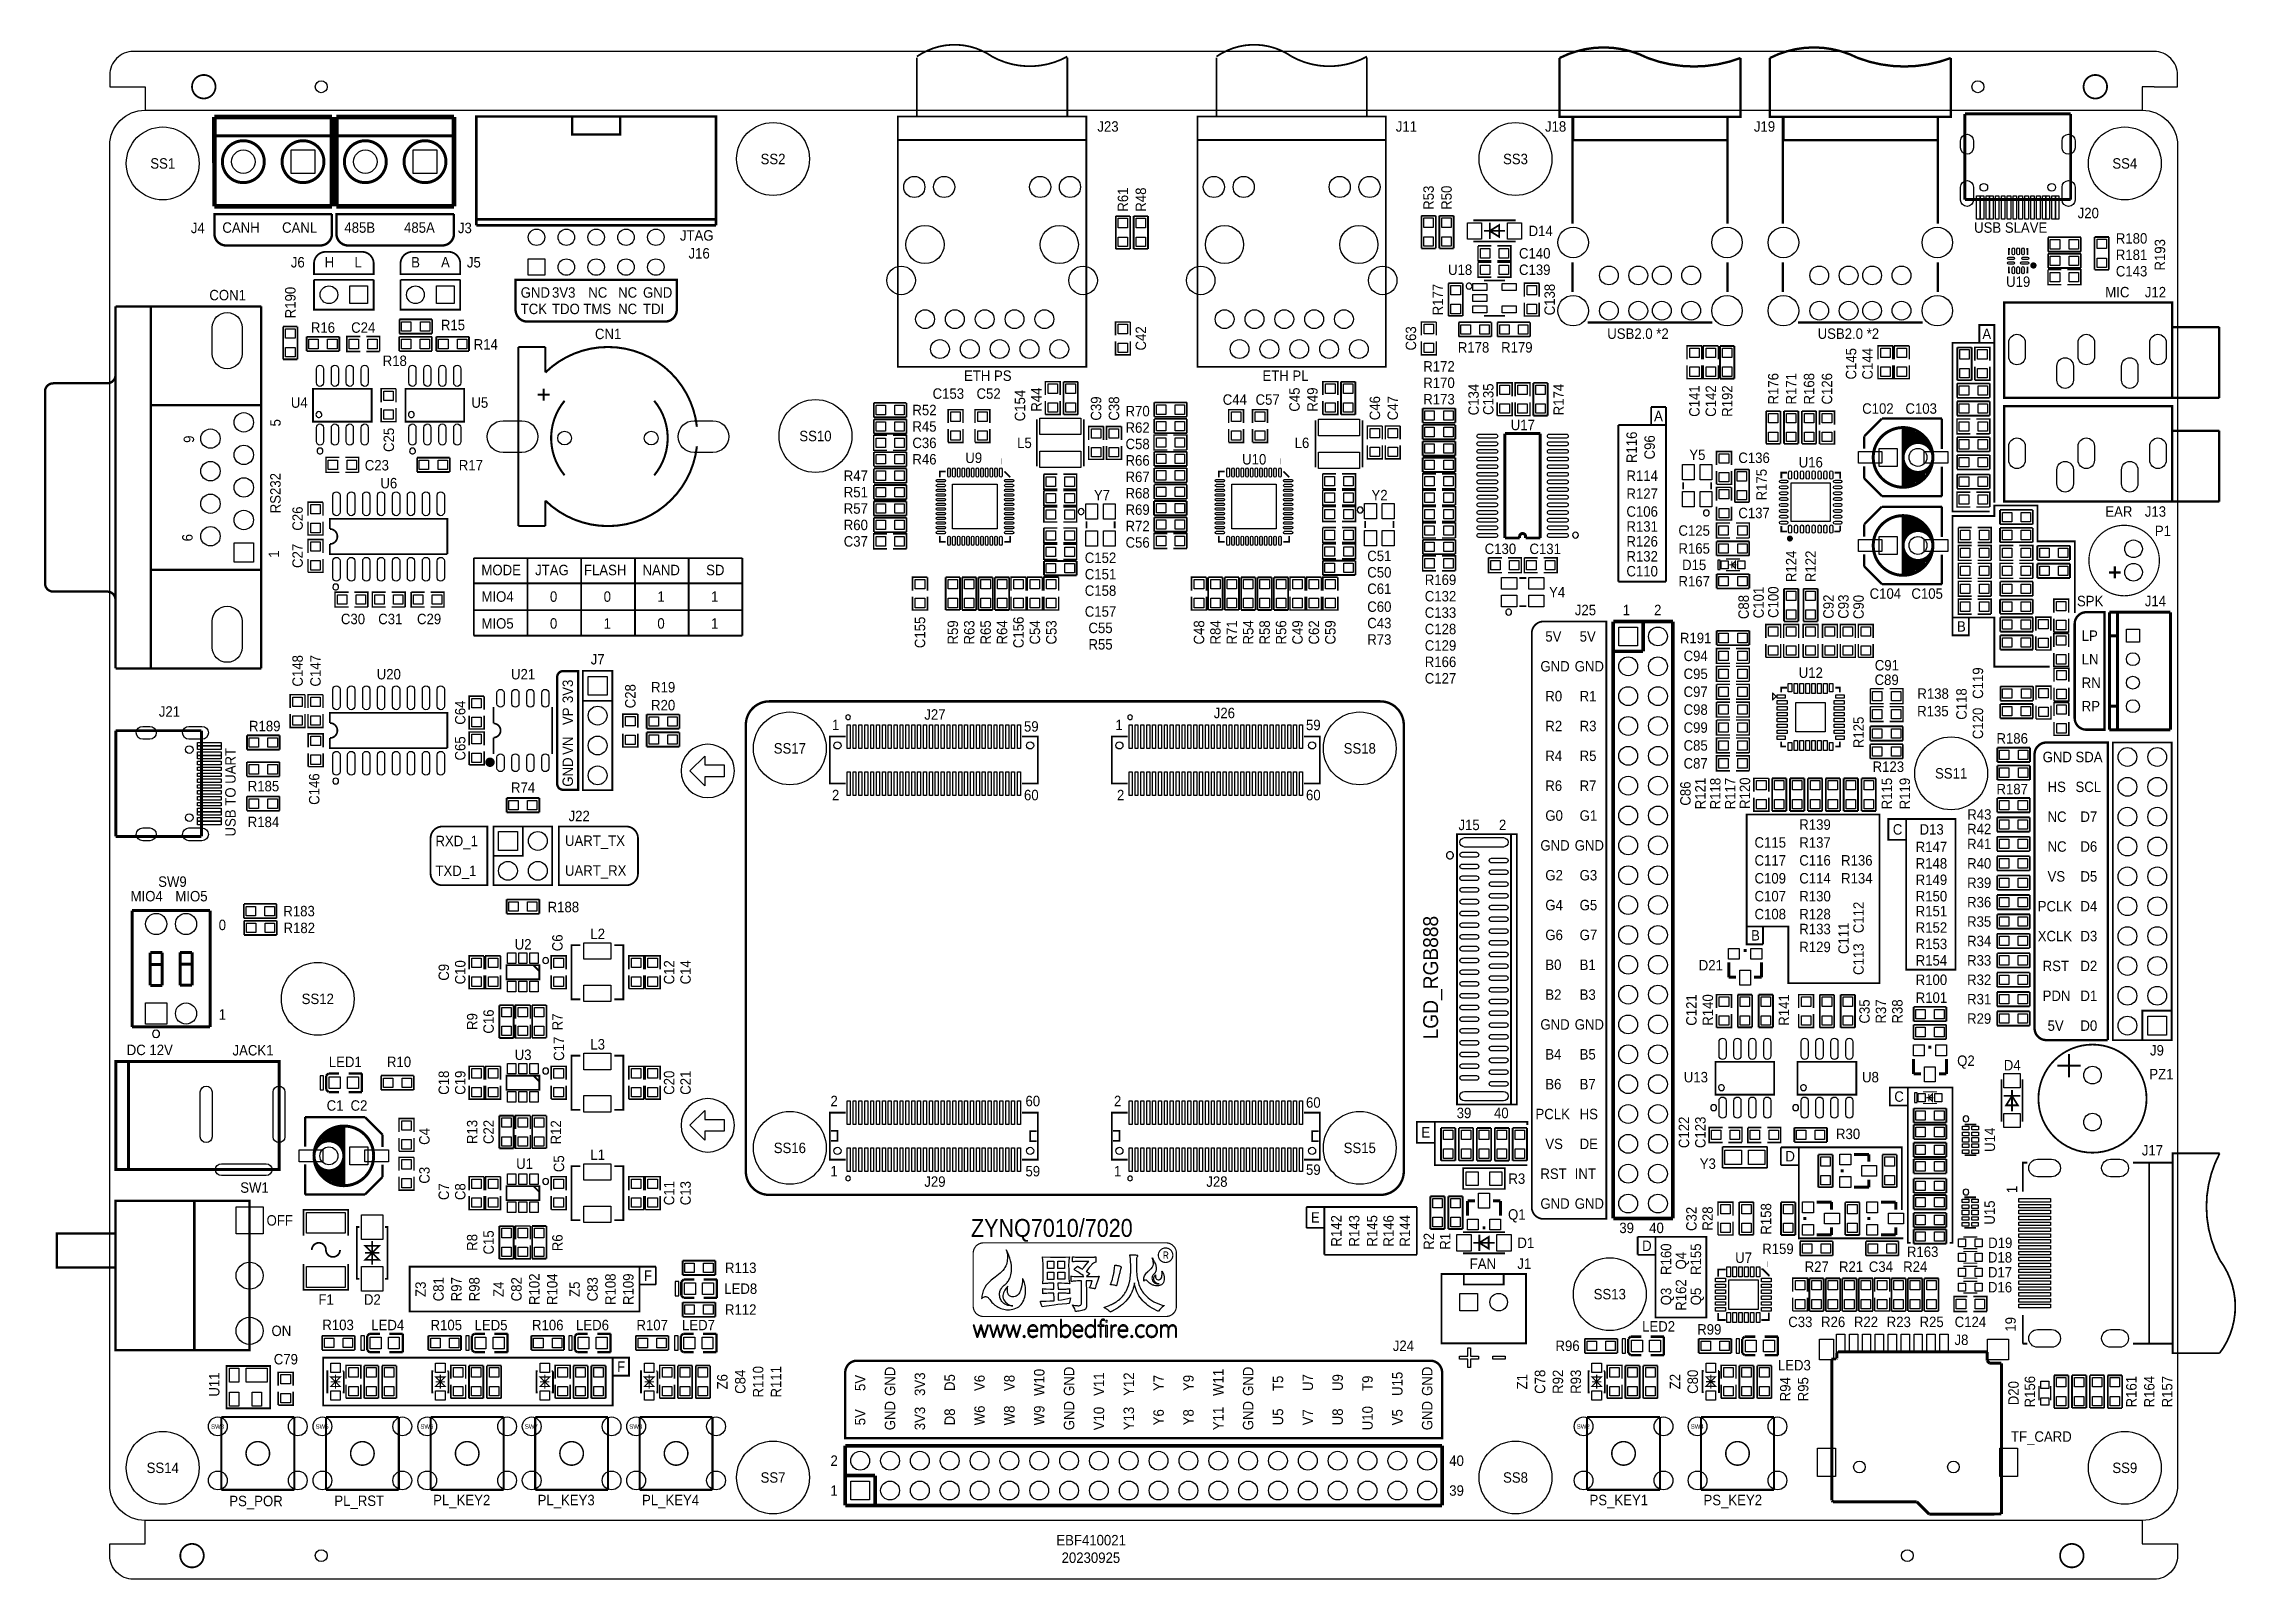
# Model space of a CAD drawing. Extents: x -6 to 181, y -5 to 126.
import ezdxf
from ezdxf.enums import TextEntityAlignment as Align

# ---------------------------------------------------------------- set-up
doc = ezdxf.new("R2010")
doc.units = 0
for name, color, linetype in [('BG_OUTLINE', 140, 'CONTINUOUS'), ('BG_SILKSCREEN_TOP', 30, 'CONTINUOUS'), ('PG_SILKSCREEN_TOP', 254, 'CONTINUOUS'), ('PIN_TOP', 92, 'CONTINUOUS'), ('RD_SILKSCREEN_TOP', 52, 'CONTINUOUS')]:
    doc.layers.add(name, color=color, linetype=linetype)

msp = doc.modelspace()

# ---------------------------------------------------------------- texts
at = {"layer": 'BG_SILKSCREEN_TOP'}
for s, height, width, p in [('CANH', 0.889, 0.942857, (9.583522, 109.569809)), ('CANL', 0.889, 0.942857, (14.663522, 109.569809)), ('485B', 0.889, 0.942857, (19.967321, 109.569809)), ('485A', 0.889, 0.942857, (25.047321, 109.569809)), ('USB SLAVE', 0.889, 0.942857, (158.681522, 109.569809)), ('JTAG', 0.889, 0.942857, (48.5267, 108.9025)), ('H', 0.889, 0.942857, (18.288, 106.6165)), ('L', 0.889, 0.942857, (20.828, 106.6165)), ('B', 0.889, 0.942857, (25.654, 106.6165)), ('A', 0.889, 0.942857, (28.194, 106.6165)), ('GND', 0.889, 0.942857, (34.973793, 104.045512)), ('3V3', 0.889, 0.942857, (37.640793, 104.045512)), ('NC', 0.889, 0.942857, (40.726893, 104.045512)), ('NC', 0.889, 0.942857, (43.266893, 104.045512)), ('GND', 0.889, 0.942857, (45.387793, 104.045512)), ('MIC', 0.889, 0.942857, (169.8498, 104.0765)), ('TCK', 0.889, 0.942857, (34.973793, 102.648512)), ('TDO', 0.889, 0.942857, (37.640793, 102.648512)), ('TMS', 0.889, 0.942857, (40.307793, 102.648512)), ('NC', 0.889, 0.942857, (43.266893, 102.648512)), ('TDI', 0.889, 0.942857, (45.387793, 102.648512)), ('USB2.0 *2', 0.889, 0.942857, (127.4572, 100.541658)), ('USB2.0 *2', 0.889, 0.942857, (145.3642, 100.541658)), ('A', 0.889, 0.942857, (159.385, 100.5205)), ('ETH PS', 0.889, 0.942857, (72.7075, 96.9645)), ('ETH PL', 0.889, 0.942857, (98.1075, 96.9645)), ('A', 0.889, 0.942857, (131.445, 93.5355)), ('EAR', 0.889, 0.942857, (169.8498, 85.4075)), ('MODE', 0.889, 0.942857, (31.632119, 80.428592)), ('JTAG', 0.889, 0.942857, (36.204119, 80.428592)), ('FLASH', 0.889, 0.942857, (40.357019, 80.428592)), ('NAND', 0.889, 0.942857, (45.348119, 80.428592)), ('SD', 0.889, 0.942857, (50.758319, 80.428592)), ('MIO4', 0.889, 0.942857, (31.6357, 78.1685)), ('0', 0.889, 0.942857, (37.465, 78.1685)), ('0', 0.889, 0.942857, (42.037, 78.1685)), ('1', 0.889, 0.942857, (46.609, 78.1685)), ('1', 0.889, 0.942857, (51.181, 78.1685)), ('SPK', 0.889, 0.942857, (167.4368, 77.7875)), ('MIO5', 0.889, 0.942857, (31.6357, 75.8825)), ('0', 0.889, 0.942857, (37.465, 75.8825)), ('1', 0.889, 0.942857, (42.037, 75.8825)), ('0', 0.889, 0.942857, (46.609, 75.8825)), ('1', 0.889, 0.942857, (51.181, 75.8825)), ('B', 0.889, 0.942857, (157.226, 75.6285)), ('5V', 0.889, 0.942857, (122.186903, 74.777498)), ('5V', 0.889, 0.942857, (125.107903, 74.777498)), ('LP', 0.889, 0.942857, (167.842006, 74.840871)), ('GND', 0.889, 0.942857, (121.767803, 72.237498)), ('GND', 0.889, 0.942857, (124.688803, 72.237498)), ('LN', 0.889, 0.942857, (167.842006, 72.840875)), ('RN', 0.889, 0.942857, (167.842006, 70.840879)), ('R0', 0.889, 0.942857, (122.186903, 69.697498)), ('R1', 0.889, 0.942857, (125.107903, 69.697498)), ('RP', 0.889, 0.942857, (167.842006, 68.840883)), ('R2', 0.889, 0.942857, (122.186903, 67.157498)), ('R3', 0.889, 0.942857, (125.107903, 67.157498)), ('R4', 0.889, 0.942857, (122.186903, 64.617498)), ('R5', 0.889, 0.942857, (125.107903, 64.617498)), ('GND', 0.889, 0.942857, (164.5158, 64.5176)), ('SDA', 0.889, 0.942857, (167.3098, 64.5176)), ('R6', 0.889, 0.942857, (122.186903, 62.077498)), ('R7', 0.889, 0.942857, (125.107903, 62.077498)), ('HS', 0.889, 0.942857, (164.9349, 61.9776)), ('SCL', 0.889, 0.942857, (167.3098, 61.9776)), ('G0', 0.889, 0.942857, (122.186903, 59.537498)), ('G1', 0.889, 0.942857, (125.107903, 59.537498)), ('NC', 0.889, 0.942857, (164.9349, 59.4376)), ('D7', 0.889, 0.942857, (167.7289, 59.4376)), ('RXD_1', 0.889, 0.942857, (27.719122, 57.372809)), ('UART_TX', 0.889, 0.942857, (38.742722, 57.393967)), ('GND', 0.889, 0.942857, (121.767803, 56.997498)), ('GND', 0.889, 0.942857, (124.688803, 56.997498)), ('C', 0.889, 0.942857, (151.765, 58.3565)), ('NC', 0.889, 0.942857, (164.9349, 56.8976)), ('D6', 0.889, 0.942857, (167.7289, 56.8976)), ('TXD_1', 0.889, 0.942857, (27.719122, 54.832809)), ('UART_RX', 0.889, 0.942857, (38.742722, 54.853967)), ('G2', 0.889, 0.942857, (122.186903, 54.457498)), ('G3', 0.889, 0.942857, (125.107903, 54.457498)), ('VS', 0.889, 0.942857, (164.9349, 54.3576)), ('D5', 0.889, 0.942857, (167.7289, 54.3576)), ('MIO4', 0.889, 0.942857, (1.773022, 52.673809)), ('MIO5', 0.889, 0.942857, (5.583022, 52.673809)), ('G4', 0.889, 0.942857, (122.186903, 51.917498)), ('G5', 0.889, 0.942857, (125.107903, 51.917498)), ('PCLK', 0.889, 0.942857, (164.0967, 51.8176)), ('D4', 0.889, 0.942857, (167.7289, 51.8176)), ('0', 0.889, 0.942857, (9.271, 50.2285)), ('G6', 0.889, 0.942857, (122.186903, 49.377498)), ('G7', 0.889, 0.942857, (125.107903, 49.377498)), ('B', 0.889, 0.942857, (139.7, 49.3395)), ('XCLK', 0.889, 0.942857, (164.0967, 49.2776)), ('D3', 0.889, 0.942857, (167.7289, 49.2776)), ('B0', 0.889, 0.942857, (122.186903, 46.837498)), ('B1', 0.889, 0.942857, (125.107903, 46.837498)), ('RST', 0.889, 0.942857, (164.5158, 46.7376)), ('D2', 0.889, 0.942857, (167.7289, 46.7376)), ('B2', 0.889, 0.942857, (122.186903, 44.297498)), ('B3', 0.889, 0.942857, (125.107903, 44.297498)), ('PDN', 0.889, 0.942857, (164.5158, 44.1976)), ('D1', 0.889, 0.942857, (167.7289, 44.1976)), ('1', 0.889, 0.942857, (9.271, 42.6085)), ('GND', 0.889, 0.942857, (121.767803, 41.757498)), ('GND', 0.889, 0.942857, (124.688803, 41.757498)), ('5V', 0.889, 0.942857, (164.9349, 41.6576)), ('D0', 0.889, 0.942857, (167.7289, 41.6576)), ('DC 12V', 0.889, 0.942857, (1.442822, 39.592809)), ('B4', 0.889, 0.942857, (122.186903, 39.217498)), ('B5', 0.889, 0.942857, (125.107903, 39.217498)), ('B6', 0.889, 0.942857, (122.186903, 36.677498)), ('B7', 0.889, 0.942857, (125.107903, 36.677498)), ('C', 0.889, 0.942857, (151.892, 35.6235)), ('PCLK', 0.889, 0.942857, (121.348703, 34.137498)), ('HS', 0.889, 0.942857, (125.107903, 34.137498)), ('E', 0.889, 0.942857, (111.633, 32.5755)), ('VS', 0.889, 0.942857, (122.186903, 31.597498)), ('DE', 0.889, 0.942857, (125.107903, 31.597498)), ('RST', 0.889, 0.942857, (121.767803, 29.057498)), ('INT', 0.889, 0.942857, (124.688803, 29.057498)), ('D', 0.889, 0.942857, (142.621, 30.5435)), ('E', 0.889, 0.942857, (102.235, 25.3365)), ('GND', 0.889, 0.942857, (121.767803, 26.517498)), ('GND', 0.889, 0.942857, (124.688803, 26.517498)), ('OFF', 0.889, 0.942857, (13.345109, 25.085954)), ('ZYNQ7010/7020', 1.524, 0.9, (73.298837, 24.125072)), ('D', 0.889, 0.942857, (130.429, 22.9235)), ('F', 0.889, 0.942857, (45.466, 20.3835)), ('FAN', 0.889, 0.942857, (115.7478, 21.3995)), ('ON', 0.889, 0.942857, (13.764209, 15.685922)), ('F', 0.889, 0.942857, (43.18, 12.6365)), ('TF_CARD', 0.889, 0.942857, (161.8234, 6.688658)), ('PS_POR', 0.889, 0.942857, (10.1727, 1.2065)), ('PL_RST', 0.889, 0.942857, (19.1135, 1.227658)), ('PL_KEY2', 0.889, 0.942857, (27.524354, 1.287501)), ('PL_KEY3', 0.889, 0.942857, (36.414354, 1.287501)), ('PL_KEY4', 0.889, 0.942857, (45.304354, 1.287501)), ('PS_KEY1', 0.889, 0.942857, (125.948567, 1.287551)), ('PS_KEY2', 0.889, 0.942857, (135.648573, 1.287501)), ('EBF410021', 0.889, 0.942857, (80.566793, -2.126488)), ('20230925', 0.889, 0.942857, (81.0133, -3.6195))]:
    msp.add_text(s, height=height, dxfattribs=dict(at, width=width)).set_placement(p)
for s, height, width, p in [('RS232', 0.889, 0.942857, (14.5415, 85.6996)), ('3V3', 0.889, 0.942857, (39.425804, 69.547105)), ('VP', 0.889, 0.942857, (39.425804, 67.680205)), ('USB TO UART', 0.889, 0.942857, (10.713822, 58.198309)), ('VN', 0.889, 0.942857, (39.425804, 65.140205)), ('GND', 0.889, 0.942857, (39.425804, 62.435105)), ('LGD_RGB888', 1.27, 0.96, (113.059261, 40.931033)), ('5V', 0.889, 0.942857, (64.314502, 11.0109)), ('GND', 0.889, 0.942857, (66.854502, 10.5918)), ('3V3', 0.889, 0.942857, (69.394502, 10.5918)), ('D5', 0.889, 0.942857, (71.934502, 11.0109)), ('V6', 0.889, 0.942857, (74.474502, 11.0109)), ('V8', 0.889, 0.942857, (77.014502, 11.0109)), ('W10', 0.889, 0.942857, (79.554502, 10.5918)), ('GND', 0.889, 0.942857, (82.094502, 10.5918)), ('V11', 0.889, 0.942857, (84.634502, 10.5918)), ('Y12', 0.889, 0.942857, (87.174502, 10.5918)), ('Y7', 0.889, 0.942857, (89.714502, 11.0109)), ('Y9', 0.889, 0.942857, (92.254502, 11.0109)), ('W11', 0.889, 0.942857, (94.794502, 10.5918)), ('GND', 0.889, 0.942857, (97.334502, 10.5918)), ('T5', 0.889, 0.942857, (99.874502, 11.0109)), ('U7', 0.889, 0.942857, (102.414502, 11.0109)), ('U9', 0.889, 0.942857, (104.954502, 11.0109)), ('T9', 0.889, 0.942857, (107.494502, 11.0109)), ('U15', 0.889, 0.942857, (110.034502, 10.5918)), ('GND', 0.889, 0.942857, (112.574502, 10.5918)), ('5V', 0.889, 0.942857, (64.314502, 8.0899)), ('GND', 0.889, 0.942857, (66.854502, 7.6708)), ('3V3', 0.889, 0.942857, (69.394502, 7.6708)), ('D8', 0.889, 0.942857, (71.934502, 8.0899)), ('W6', 0.889, 0.942857, (74.474502, 8.0899)), ('W8', 0.889, 0.942857, (77.014502, 8.0899)), ('W9', 0.889, 0.942857, (79.554502, 8.0899)), ('GND', 0.889, 0.942857, (82.094502, 7.6708)), ('V10', 0.889, 0.942857, (84.634502, 7.6708)), ('Y13', 0.889, 0.942857, (87.174502, 7.6708)), ('Y6', 0.889, 0.942857, (89.714502, 8.0899)), ('Y8', 0.889, 0.942857, (92.254502, 8.0899)), ('Y11', 0.889, 0.942857, (94.794502, 7.6708)), ('GND', 0.889, 0.942857, (97.334502, 7.6708)), ('U5', 0.889, 0.942857, (99.874502, 8.0899)), ('V7', 0.889, 0.942857, (102.414502, 8.0899)), ('U8', 0.889, 0.942857, (104.954502, 8.0899)), ('U10', 0.889, 0.942857, (107.494502, 7.6708)), ('V5', 0.889, 0.942857, (110.034502, 8.0899)), ('GND', 0.889, 0.942857, (112.574502, 7.6708))]:
    msp.add_text(s, height=height, rotation=90, dxfattribs=dict(at, width=width)).set_placement(p)
at = {"layer": 'PG_SILKSCREEN_TOP', "width": 0.942857}
for s, p in [('5', (14.5415, 93.091)), ('9', (7.1755, 91.694)), ('6', (7.0485, 83.312)), ('1', (14.4145, 81.915)), ('1', (162.351822, 27.845309)), ('19', (162.224822, 16.059709))]:
    msp.add_text(s, height=0.889, rotation=90, dxfattribs=at).set_placement(p)
for s, p in [('1', (128.778, 77.0255)), ('2', (131.445, 77.0255)), ('1', (61.468, 67.2465)), ('59', (77.8129, 67.1195)), ('1', (85.598, 67.2465)), ('59', (101.8159, 67.2465)), ('2', (61.468, 61.2775)), ('60', (77.8129, 61.2775)), ('2', (85.725, 61.2775)), ('60', (101.8159, 61.2775)), ('2', (118.237, 58.7375)), ('2', (61.341, 35.2425)), ('60', (77.9399, 35.2425)), ('2', (85.471, 35.2425)), ('60', (101.8159, 35.1155)), ('39', (114.6429, 34.2265)), ('40', (117.8179, 34.2265)), ('1', (61.341, 29.2735)), ('59', (77.9399, 29.2735)), ('1', (85.471, 29.2735)), ('59', (101.8159, 29.4005)), ('39', (128.4859, 24.4475)), ('40', (131.0259, 24.4475)), ('2', (61.341, 4.6355)), ('40', (114.0079, 4.6355)), ('1', (61.341, 2.0955)), ('39', (114.0079, 2.0955))]:
    msp.add_text(s, height=0.889, dxfattribs=at).set_placement(p)
at = {"layer": 'RD_SILKSCREEN_TOP'}
for s, height, width, p in [('J23', 0.889, 0.942857, (84.963, 118.1735)), ('J11', 0.889, 0.942857, (110.363, 118.1735)), ('J18', 0.889, 0.942857, (123.063, 118.1735)), ('J19', 0.889, 0.942857, (140.843, 118.1735)), ('SS1', 0.889, 0.942857, (4.507509, 115.028193)), ('SS2', 0.889, 0.942857, (56.452795, 115.405687)), ('SS3', 0.889, 0.942857, (119.647995, 115.405687)), ('SS4', 0.889, 0.942857, (171.507709, 115.028193)), ('J4', 0.889, 0.942857, (7.493, 109.5375)), ('J3', 0.889, 0.942857, (30.226, 109.5375)), ('D14', 0.889, 0.942857, (121.793, 109.2835)), ('J20', 0.889, 0.942857, (168.402, 110.8075)), ('J16', 0.889, 0.942857, (50.165, 107.3785)), ('C140', 0.889, 0.942857, (121.285, 107.3785)), ('R180', 0.889, 0.942857, (172.085, 108.6485)), ('J6', 0.889, 0.942857, (16.002, 106.6165)), ('J5', 0.889, 0.942857, (30.988, 106.6165)), ('U18', 0.889, 0.942857, (114.935, 105.9815)), ('C139', 0.889, 0.942857, (121.285, 105.9815)), ('C143', 0.889, 0.942857, (172.085, 105.8545)), ('R181', 0.889, 0.942857, (172.085, 107.2515)), ('CON1', 0.889, 0.942857, (10.033, 103.8225)), ('U19', 0.889, 0.942857, (162.433, 104.9655)), ('J12', 0.889, 0.942857, (174.117, 104.0765)), ('R16', 0.889, 0.942857, (18.143322, 101.060809)), ('C24', 0.889, 0.942857, (21.572322, 101.060809)), ('R15', 0.889, 0.942857, (29.21, 101.2825)), ('CN1', 0.889, 0.942857, (42.418, 100.5205)), ('R18', 0.889, 0.942857, (24.257, 98.2345)), ('R14', 0.889, 0.942857, (32.004, 99.6315)), ('R178', 0.889, 0.942857, (116.078, 99.3775)), ('R179', 0.889, 0.942857, (119.761, 99.3775)), ('R172', 0.889, 0.942857, (113.139322, 97.758809)), ('R170', 0.889, 0.942857, (113.139322, 96.361809)), ('U4', 0.889, 0.942857, (16.129, 94.6785)), ('U5', 0.889, 0.942857, (31.496, 94.6785)), ('C153', 0.889, 0.942857, (71.374, 95.4405)), ('C52', 0.889, 0.942857, (74.803, 95.4405)), ('C44', 0.889, 0.942857, (95.758, 94.9325)), ('C57', 0.889, 0.942857, (98.552, 94.9325)), ('R173', 0.889, 0.942857, (113.139322, 94.964809)), ('R52', 0.889, 0.942857, (69.342, 94.0435)), ('R45', 0.889, 0.942857, (69.342, 92.6465)), ('R70', 0.889, 0.942857, (87.485322, 93.948809)), ('R62', 0.889, 0.942857, (87.485322, 92.551809)), ('U17', 0.889, 0.942857, (120.269, 92.7735)), ('C102', 0.889, 0.942857, (150.495, 94.1705)), ('C103', 0.889, 0.942857, (154.178, 94.1705)), ('SS10', 0.889, 0.942857, (60.06211, 91.832532)), ('C36', 0.889, 0.942857, (69.342, 91.2495)), ('L5', 0.889, 0.942857, (77.851, 91.2495)), ('C58', 0.889, 0.942857, (87.485322, 91.154809)), ('L6', 0.889, 0.942857, (101.473, 91.2495)), ('C23', 0.889, 0.942857, (22.733, 89.3445)), ('R17', 0.889, 0.942857, (30.734, 89.3445)), ('R46', 0.889, 0.942857, (69.342, 89.8525)), ('U9', 0.889, 0.942857, (73.533, 89.9795)), ('R66', 0.889, 0.942857, (87.485322, 89.757809)), ('U10', 0.889, 0.942857, (97.409, 89.8525)), ('Y5', 0.889, 0.942857, (135.128, 90.2335)), ('C136', 0.889, 0.942857, (139.954, 89.9795)), ('U16', 0.889, 0.942857, (144.78, 89.5985)), ('U6', 0.889, 0.942857, (23.749, 87.8205)), ('R47', 0.889, 0.942857, (63.5, 88.4555)), ('R51', 0.889, 0.942857, (63.5, 87.0585)), ('R67', 0.889, 0.942857, (87.485322, 88.360809)), ('R68', 0.889, 0.942857, (87.485322, 86.963809)), ('Y2', 0.889, 0.942857, (108.077, 86.8045)), ('R114', 0.889, 0.942857, (130.429, 88.4555)), ('R127', 0.889, 0.942857, (130.429, 86.9315)), ('R57', 0.889, 0.942857, (63.5, 85.6615)), ('Y7', 0.889, 0.942857, (84.455, 86.8045)), ('R69', 0.889, 0.942857, (87.485322, 85.566809)), ('C106', 0.889, 0.942857, (130.429, 85.4075)), ('C137', 0.889, 0.942857, (139.954, 85.2805)), ('J13', 0.889, 0.942857, (174.117, 85.4075)), ('R60', 0.889, 0.942857, (63.5, 84.2645)), ('R72', 0.889, 0.942857, (87.485322, 84.169809)), ('R131', 0.889, 0.942857, (130.429, 84.1375)), ('C125', 0.889, 0.942857, (134.856322, 83.788809)), ('P1', 0.889, 0.942857, (174.752, 83.7565)), ('C37', 0.889, 0.942857, (63.5, 82.8675)), ('C152', 0.889, 0.942857, (84.328, 81.4705)), ('C56', 0.889, 0.942857, (87.485322, 82.772809)), ('C51', 0.889, 0.942857, (108.059322, 81.629809)), ('C130', 0.889, 0.942857, (118.364, 82.2325)), ('C131', 0.889, 0.942857, (122.174, 82.2325)), ('R126', 0.889, 0.942857, (130.429, 82.8675)), ('R132', 0.889, 0.942857, (130.429, 81.5975)), ('R165', 0.889, 0.942857, (134.856322, 82.264809)), ('C151', 0.889, 0.942857, (84.328, 80.0735)), ('C50', 0.889, 0.942857, (108.059322, 80.232809)), ('R169', 0.889, 0.942857, (113.266322, 79.597809)), ('C110', 0.889, 0.942857, (130.429, 80.3275)), ('R167', 0.889, 0.942857, (134.856322, 79.470809)), ('D15', 0.889, 0.942857, (134.856322, 80.867809)), ('C158', 0.889, 0.942857, (84.328, 78.6765)), ('C61', 0.889, 0.942857, (108.059322, 78.835809)), ('C132', 0.889, 0.942857, (113.266322, 78.200809)), ('Y4', 0.889, 0.942857, (123.19, 78.5495)), ('C104', 0.889, 0.942857, (151.13, 78.4225)), ('C105', 0.889, 0.942857, (154.686, 78.4225)), ('J14', 0.889, 0.942857, (174.117, 77.7875)), ('C30', 0.889, 0.942857, (20.701, 76.2635)), ('C31', 0.889, 0.942857, (23.876, 76.2635)), ('C29', 0.889, 0.942857, (27.178, 76.2635)), ('C157', 0.889, 0.942857, (84.328, 76.8985)), ('C60', 0.889, 0.942857, (108.059322, 77.311809)), ('C43', 0.889, 0.942857, (108.059322, 75.914809)), ('C133', 0.889, 0.942857, (113.266322, 76.803809)), ('J25', 0.889, 0.942857, (125.603, 77.0255)), ('C55', 0.889, 0.942857, (84.328, 75.5015)), ('R55', 0.889, 0.942857, (84.328, 74.1045)), ('R73', 0.889, 0.942857, (108.059322, 74.517809)), ('C128', 0.889, 0.942857, (113.266322, 75.406809)), ('C129', 0.889, 0.942857, (113.266322, 74.009809)), ('R191', 0.889, 0.942857, (134.983322, 74.644809)), ('J7', 0.889, 0.942857, (41.529, 72.8345)), ('R166', 0.889, 0.942857, (113.266322, 72.612809)), ('C94', 0.889, 0.942857, (134.983322, 73.120809)), ('C91', 0.889, 0.942857, (151.257, 72.3265)), ('U20', 0.889, 0.942857, (23.749, 71.5645)), ('U21', 0.889, 0.942857, (35.179, 71.5645)), ('R19', 0.889, 0.942857, (47.099322, 70.453809)), ('C127', 0.889, 0.942857, (113.266322, 71.215809)), ('C95', 0.889, 0.942857, (134.983322, 71.596809)), ('C97', 0.889, 0.942857, (134.983322, 70.072809)), ('U12', 0.889, 0.942857, (144.78, 71.6915)), ('C89', 0.889, 0.942857, (151.239322, 71.088809)), ('J21', 0.889, 0.942857, (5.08, 68.3895)), ('R20', 0.889, 0.942857, (47.099322, 68.929809)), ('J26', 0.889, 0.942857, (94.869, 68.2625)), ('C98', 0.889, 0.942857, (134.983322, 68.548809)), ('R135', 0.889, 0.942857, (155.176322, 68.421809)), ('R138', 0.889, 0.942857, (155.194, 69.9135)), ('R189', 0.889, 0.942857, (13.190322, 67.151809)), ('J27', 0.889, 0.942857, (70.231, 68.1355)), ('C99', 0.889, 0.942857, (134.983322, 67.024809)), ('SS17', 0.889, 0.942857, (57.884085, 65.252498)), ('SS18', 0.889, 0.942857, (106.391989, 65.252498)), ('C85', 0.889, 0.942857, (134.983322, 65.500809)), ('R186', 0.889, 0.942857, (161.925, 66.1035)), ('C87', 0.889, 0.942857, (134.983322, 63.976809)), ('R123', 0.889, 0.942857, (151.384, 63.6905)), ('SS11', 0.889, 0.942857, (156.727601, 63.125655)), ('R185', 0.889, 0.942857, (13.081, 62.0395)), ('R74', 0.889, 0.942857, (35.179, 61.9125)), ('R187', 0.889, 0.942857, (161.925, 61.7855)), ('R184', 0.889, 0.942857, (13.081, 58.9915)), ('J22', 0.889, 0.942857, (39.9542, 59.4995)), ('R43', 0.889, 0.942857, (159.131, 59.6265)), ('J15', 0.889, 0.942857, (115.697, 58.7375)), ('C115', 0.889, 0.942857, (141.333322, 57.245809)), ('R139', 0.889, 0.942857, (145.143322, 58.769809)), ('R137', 0.889, 0.942857, (145.143322, 57.245809)), ('D13', 0.889, 0.942857, (155.067, 58.3565)), ('R42', 0.889, 0.942857, (159.113322, 58.388809)), ('R41', 0.889, 0.942857, (159.113322, 57.118809)), ('C117', 0.889, 0.942857, (141.333322, 55.721809)), ('C116', 0.889, 0.942857, (145.143322, 55.721809)), ('R136', 0.889, 0.942857, (148.699322, 55.721809)), ('R147', 0.889, 0.942857, (155.049322, 56.864809)), ('R148', 0.889, 0.942857, (155.049322, 55.467809)), ('R40', 0.889, 0.942857, (159.113322, 55.467809)), ('SW9', 0.889, 0.942857, (5.334, 53.9115)), ('C109', 0.889, 0.942857, (141.333322, 54.197809)), ('C114', 0.889, 0.942857, (145.143322, 54.197809)), ('R134', 0.889, 0.942857, (148.699322, 54.197809)), ('R149', 0.889, 0.942857, (155.049322, 54.070809)), ('R39', 0.889, 0.942857, (159.113322, 53.816809)), ('R183', 0.889, 0.942857, (16.111322, 51.403809)), ('R188', 0.889, 0.942857, (38.608, 51.7525)), ('C107', 0.889, 0.942857, (141.333322, 52.673809)), ('R130', 0.889, 0.942857, (145.143322, 52.673809)), ('R150', 0.889, 0.942857, (155.049322, 52.673809)), ('R151', 0.889, 0.942857, (155.049322, 51.403809)), ('R36', 0.889, 0.942857, (159.113322, 52.165809)), ('R182', 0.889, 0.942857, (16.129, 49.9745)), ('C108', 0.889, 0.942857, (141.333322, 51.149809)), ('R128', 0.889, 0.942857, (145.143322, 51.149809)), ('R133', 0.889, 0.942857, (145.143322, 49.879809)), ('R152', 0.889, 0.942857, (155.049322, 50.006809)), ('R35', 0.889, 0.942857, (159.113322, 50.514809)), ('U2', 0.889, 0.942857, (35.179, 48.5775)), ('L2', 0.889, 0.942857, (41.529, 49.4665)), ('R129', 0.889, 0.942857, (145.143322, 48.355809)), ('R153', 0.889, 0.942857, (155.049322, 48.609809)), ('R34', 0.889, 0.942857, (159.113322, 48.863809)), ('D21', 0.889, 0.942857, (136.271, 46.7995)), ('R154', 0.889, 0.942857, (155.049322, 47.212809)), ('R33', 0.889, 0.942857, (159.113322, 47.212809)), ('SS12', 0.889, 0.942857, (17.702733, 43.935447)), ('R100', 0.889, 0.942857, (155.049322, 45.561809)), ('R101', 0.889, 0.942857, (155.049322, 44.037809)), ('R32', 0.889, 0.942857, (159.113322, 45.561809)), ('R31', 0.889, 0.942857, (159.113322, 43.910809)), ('R29', 0.889, 0.942857, (159.113322, 42.259809)), ('JACK1', 0.889, 0.942857, (12.192, 39.5605)), ('LED1', 0.889, 0.942857, (20.048322, 38.576809)), ('R10', 0.889, 0.942857, (24.620322, 38.576809)), ('U3', 0.889, 0.942857, (35.179, 39.1795)), ('L3', 0.889, 0.942857, (41.529, 40.0685)), ('Q2', 0.889, 0.942857, (157.988, 38.6715)), ('J9', 0.889, 0.942857, (174.244, 39.5605)), ('U13', 0.889, 0.942857, (135.001, 37.2745)), ('U8', 0.889, 0.942857, (149.86, 37.2745)), ('D4', 0.889, 0.942857, (161.925, 38.2905)), ('PZ1', 0.889, 0.942857, (174.625, 37.5285)), ('C1', 0.889, 0.942857, (19.177, 34.8615)), ('C2', 0.889, 0.942857, (21.209, 34.8615)), ('SS16', 0.889, 0.942857, (57.884085, 31.252566)), ('SS15', 0.889, 0.942857, (106.391989, 31.252566)), ('R30', 0.889, 0.942857, (147.955, 32.4485)), ('J17', 0.889, 0.942857, (173.863, 31.0515)), ('U1', 0.889, 0.942857, (35.306, 29.9085)), ('L1', 0.889, 0.942857, (41.529, 30.6705)), ('Y3', 0.889, 0.942857, (136.017, 29.9085)), ('SW1', 0.889, 0.942857, (12.319, 27.8765)), ('J29', 0.889, 0.942857, (70.231, 28.3845)), ('J28', 0.889, 0.942857, (94.234, 28.3845)), ('R3', 0.889, 0.942857, (119.761, 28.6385)), ('Q1', 0.889, 0.942857, (119.761, 25.5905)), ('D1', 0.889, 0.942857, (120.523, 23.1775)), ('U7', 0.889, 0.942857, (139.065, 21.9075)), ('R159', 0.889, 0.942857, (141.986, 22.6695)), ('R163', 0.889, 0.942857, (154.305, 22.4155)), ('D18', 0.889, 0.942857, (160.891322, 21.939809)), ('D19', 0.889, 0.942857, (160.909, 23.1775)), ('R113', 0.889, 0.942857, (53.703322, 21.050809)), ('J1', 0.889, 0.942857, (120.396, 21.3995)), ('R27', 0.889, 0.942857, (145.288, 21.1455)), ('R21', 0.889, 0.942857, (148.209, 21.1455)), ('C34', 0.889, 0.942857, (150.749, 21.1455)), ('R24', 0.889, 0.942857, (153.67, 21.1455)), ('D17', 0.889, 0.942857, (160.891322, 20.669809)), ('F1', 0.889, 0.942857, (18.415, 18.3515)), ('D2', 0.889, 0.942857, (22.352, 18.3515)), ('LED8', 0.889, 0.942857, (53.703322, 19.272809)), ('SS13', 0.889, 0.942857, (127.67183, 18.808624)), ('D16', 0.889, 0.942857, (160.891322, 19.399809)), ('R103', 0.889, 0.942857, (19.431, 16.1925)), ('LED4', 0.889, 0.942857, (23.659008, 16.177514)), ('R105', 0.889, 0.942857, (28.641954, 16.177412)), ('LED5', 0.889, 0.942857, (32.451954, 16.177412)), ('R106', 0.889, 0.942857, (37.277954, 16.177412)), ('LED6', 0.889, 0.942857, (41.087954, 16.177412)), ('R107', 0.889, 0.942857, (46.167954, 16.177412)), ('LED7', 0.889, 0.942857, (50.104954, 16.177412)), ('R112', 0.889, 0.942857, (53.703322, 17.494809)), ('LED2', 0.889, 0.942857, (131.826, 16.0655)), ('C33', 0.889, 0.942857, (143.891, 16.4465)), ('R26', 0.889, 0.942857, (146.685, 16.4465)), ('R22', 0.889, 0.942857, (149.479, 16.4465)), ('R23', 0.889, 0.942857, (152.273, 16.4465)), ('R25', 0.889, 0.942857, (155.067, 16.4465)), ('C124', 0.889, 0.942857, (158.369, 16.4465)), ('J24', 0.889, 0.942857, (110.109, 14.4145)), ('R96', 0.889, 0.942857, (124.079, 14.4145)), ('R99', 0.889, 0.942857, (136.144, 15.8115)), ('J8', 0.889, 0.942857, (157.607, 14.9225)), ('C79', 0.889, 0.942857, (14.986, 13.2715)), ('LED3', 0.889, 0.942857, (143.383, 12.7635)), ('SW3', 0.381, 0.8, (9.171, 7.795489)), ('SW5', 0.381, 0.8, (18.071008, 7.795514)), ('SW6', 0.381, 0.8, (26.990954, 7.795412)), ('SW7', 0.381, 0.8, (35.880954, 7.795412)), ('SW8', 0.381, 0.8, (44.770954, 7.795412)), ('SW2', 0.381, 0.8, (125.415167, 7.795463)), ('SW4', 0.381, 0.8, (135.115173, 7.795412)), ('SS14', 0.889, 0.942857, (4.507509, 4.027907)), ('SS7', 0.889, 0.942857, (56.452795, 3.205709)), ('SS8', 0.889, 0.942857, (119.647995, 3.205709)), ('SS9', 0.889, 0.942857, (171.507709, 4.027907))]:
    msp.add_text(s, height=height, dxfattribs=dict(at, width=width)).set_placement(p, align=Align.CENTER)
at = {"layer": 'RD_SILKSCREEN_TOP', "width": 0.942857}
for s, p in [('R61', (86.6775, 112.394644)), ('R48', (88.2015, 112.394644)), ('R53', (112.694822, 112.553953)), ('R50', (114.218822, 112.553953)), ('R193', (174.9425, 107.696)), ('R190', (15.8115, 103.632)), ('R177', (113.4745, 103.886)), ('C138', (122.9995, 103.886)), ('C42', (88.2015, 100.584)), ('C63', (111.1885, 100.584)), ('C145', (148.6535, 98.424644)), ('C144', (150.0505, 98.424644)), ('R176', (142.031822, 96.297953)), ('R171', (143.555822, 96.297953)), ('R168', (145.079822, 96.297953)), ('C126', (146.603822, 96.297953)), ('C154', (77.9145, 94.869)), ('R44', (79.3115, 95.377)), ('C39', (84.3915, 94.614644)), ('C38', (85.9155, 94.614644)), ('C45', (101.2825, 95.376644)), ('R49', (102.8065, 95.376644)), ('C46', (108.122822, 94.646953)), ('C47', (109.646822, 94.646953)), ('C134', (116.5225, 95.377)), ('C135', (117.774822, 95.408953)), ('R174', (123.7615, 95.377)), ('C141', (135.3185, 95.249644)), ('C142', (136.7155, 95.249644)), ('R192', (138.1125, 95.249644)), ('C25', (24.1935, 91.948)), ('R116', (129.9845, 91.312644)), ('C96', (131.5085, 91.312644)), ('R175', (141.0335, 88.138)), ('C26', (16.428822, 85.248953)), ('C27', (16.428822, 82.073953)), ('R124', (143.555822, 81.184953)), ('R122', (145.206822, 81.184953)), ('C88', (139.5095, 77.724)), ('C101', (140.7795, 78.105)), ('C100', (142.031822, 78.136953)), ('C92', (146.730822, 77.755953)), ('C93', (148.000822, 77.755953)), ('C90', (149.2885, 77.724)), ('C155', (69.4055, 75.564644)), ('R59', (72.1995, 75.564644)), ('R63', (73.5965, 75.564644)), ('R65', (74.9935, 75.564644)), ('R64', (76.3905, 75.564644)), ('C156', (77.7875, 75.564644)), ('C54', (79.1845, 75.564644)), ('C53', (80.5815, 75.564644)), ('C48', (93.1545, 75.564644)), ('R84', (94.5515, 75.564644)), ('R71', (95.9485, 75.564644)), ('R54', (97.3455, 75.564644)), ('R58', (98.7425, 75.564644)), ('R56', (100.1395, 75.564644)), ('C49', (101.5365, 75.564644)), ('C62', (102.9335, 75.564644)), ('C59', (104.3305, 75.564644)), ('C148', (16.428822, 72.294953)), ('C147', (17.952822, 72.294953)), ('C28', (44.749822, 70.135953)), ('C119', (159.4485, 71.247)), ('C64', (30.271822, 68.738953)), ('C118', (158.0515, 69.469)), ('C120', (159.4485, 67.817644)), ('R125', (149.2885, 67.056)), ('C65', (30.271822, 65.690953)), ('C146', (17.8435, 62.23)), ('C86', (134.5565, 61.849)), ('R121', (135.8265, 61.849)), ('R118', (137.0965, 61.849)), ('R117', (138.3665, 61.849)), ('R120', (139.618822, 61.880953)), ('R115', (151.7015, 61.849)), ('R119', (153.2255, 61.849)), ('C112', (149.2885, 51.308)), ('C111', (148.0185, 49.53)), ('C6', (38.5445, 49.149)), ('C113', (149.2885, 47.752)), ('C9', (28.874822, 46.640953)), ('C10', (30.271822, 46.640953)), ('C12', (48.051822, 46.640953)), ('C14', (49.448822, 46.640953)), ('R9', (31.287822, 42.449953)), ('C16', (32.684822, 42.449953)), ('R7', (38.5445, 42.418)), ('C121', (135.0645, 43.434)), ('R140', (136.4615, 43.434)), ('R141', (142.9385, 43.434)), ('C35', (149.7965, 43.307)), ('R37', (151.1935, 43.307)), ('R38', (152.5905, 43.307)), ('C17', (38.6715, 40.132)), ('C18', (28.874822, 37.242953)), ('C19', (30.271822, 37.242953)), ('C20', (48.051822, 37.242953)), ('C21', (49.448822, 37.242953)), ('R13', (31.287822, 33.051953)), ('C22', (32.684822, 33.051953)), ('R12', (38.4175, 33.02)), ('C122', (134.4295, 33.02)), ('C123', (135.8265, 33.02)), ('C4', (27.223822, 32.670953)), ('U14', (160.4645, 32.384644)), ('C3', (27.223822, 29.368953)), ('C5', (38.6715, 30.353)), ('C7', (28.874822, 27.971953)), ('C8', (30.271822, 27.971953)), ('C11', (48.051822, 27.844953)), ('C13', (49.448822, 27.844953)), ('C32', (135.0645, 25.654)), ('R28', (136.443822, 25.685953)), ('R158', (141.4145, 25.654)), ('U15', (160.446822, 26.193953)), ('R8', (31.287822, 23.653953)), ('C15', (32.684822, 23.653953)), ('R6', (38.5445, 23.622)), ('R142', (104.8385, 24.637644)), ('R143', (106.3625, 24.637644)), ('R145', (107.8865, 24.637644)), ('R146', (109.2835, 24.638)), ('R144', (110.6805, 24.638)), ('R2', (112.7125, 23.749)), ('R1', (114.1095, 23.749)), ('R160', (132.9055, 22.225)), ('Q4', (134.1755, 22.098)), ('R155', (135.4455, 22.225)), ('C81', (28.421508, 19.669658)), ('R97', (29.945508, 19.669658)), ('R98', (31.469508, 19.669658)), ('C82', (35.055454, 19.669557)), ('R102', (36.579454, 19.669557)), ('R104', (38.103454, 19.669557)), ('C83', (41.532454, 19.669557)), ('R108', (43.056454, 19.669557)), ('R109', (44.580454, 19.669557)), ('Z3', (26.897508, 19.669658)), ('Z4', (33.531454, 19.669557)), ('Z5', (40.008454, 19.669557)), ('Q3', (132.9055, 19.05)), ('R162', (134.1755, 19.177)), ('Q5', (135.4455, 19.05)), ('R110', (55.629454, 11.795557)), ('R111', (57.153454, 11.795557)), ('U11', (9.3345, 11.557)), ('Z6', (52.581454, 11.795557)), ('C84', (54.105454, 11.795557)), ('Z1', (120.652667, 11.795608)), ('C78', (122.176667, 11.795608)), ('R92', (123.700667, 11.795608)), ('R93', (125.224667, 11.795608)), ('Z2', (133.6675, 11.810644)), ('C80', (135.178673, 11.795557)), ('R94', (143.052673, 11.160557)), ('R95', (144.576673, 11.160557)), ('D20', (162.478822, 10.826953)), ('R156', (163.875822, 10.953953)), ('R161', (172.511822, 10.953953)), ('R164', (174.035822, 10.953953)), ('R157', (175.559822, 10.953953))]:
    msp.add_text(s, height=0.889, rotation=90, dxfattribs=at).set_placement(p, align=Align.CENTER)

# ---------------------------------------------------------------- linework, layer by layer
at = {"layer": 'BG_OUTLINE'}
for points in [[(173.999652, 121.999756), (175.999648, 121.999756), (175.999648, 122.999754, 0.414214), (173.999652, 124.99975), (1.999996, 124.99975, 0.414214), (0, 122.999754), (0, 121.999756), (2.999994, 121.999756), (2.999994, 119.99976)], [(175.999648, -1.999996), (175.999648, -2.999994, -0.414214), (173.999652, -4.99999), (1.999996, -4.99999, -0.414214), (0, -2.999994), (0, -1.999996), (2.999994, -1.999996), (2.999994, 0)]]:
    msp.add_lwpolyline(points, format="xyb", dxfattribs=at)
at = {"layer": 'BG_OUTLINE', "const_width": 0.1524}
for points in [[(8.999982, 121.999756, 1), (6.999986, 121.999756, 1), (8.999982, 121.999756)], [(169.99966, 121.999756, 1), (167.999664, 121.999756, 1), (169.99966, 121.999756)], [(7.999984, -2.999994, 1), (5.999988, -2.999994, 1), (7.999984, -2.999994)], [(167.999664, -2.999994, 1), (165.999668, -2.999994, 1), (167.999664, -2.999994)]]:
    msp.add_lwpolyline(points, format="xyb", dxfattribs=at)
at = {"layer": 'BG_OUTLINE'}
for points in [[(173.999652, 121.999756), (172.999654, 121.999756), (172.999654, 119.99976)], [(172.999654, 0), (172.999654, -1.999996), (175.999648, -1.999996)]]:
    msp.add_lwpolyline(points, dxfattribs=at)
msp.add_lwpolyline([(0, 2.999994), (0, 116.999995, -0.414214), (2.999994, 119.999989), (173.00001, 119.999989, -0.414214), (176.000004, 116.999995), (176.000004, 2.999994, -0.414214), (173.00001, 0), (2.999994, 0, -0.414214)], format="xyb", close=True, dxfattribs=at)
at = {"layer": 'BG_SILKSCREEN_TOP'}
for points, const_width in [([(18.910808, 111.157309), (8.907018, 111.157309), (8.907018, 109.490307, 0.414214), (9.907016, 108.490309), (17.91081, 108.490309, 0.414214), (18.910808, 109.490307), (18.910808, 111.157309)], 0.2032), ([(29.294607, 111.157309), (19.290817, 111.157309), (19.290817, 109.490307, 0.414214), (20.290815, 108.490309), (28.294609, 108.490309, 0.414214), (29.294607, 109.490307), (29.294607, 111.157309)], 0.2032), ([(21.461324, 107.95), (18.38132, 107.95, 0.414214), (17.381322, 106.950002), (17.381322, 106.045), (22.461322, 106.045), (22.461322, 106.950002, 0.414214), (21.461324, 107.95)], 0.1524), ([(28.827324, 107.95), (25.74732, 107.95, 0.414214), (24.747322, 106.950002), (24.747322, 106.045), (29.827322, 106.045), (29.827322, 106.950002, 0.414214), (28.827324, 107.95)], 0.1524), ([(47.257995, 102.013309), (35.541991, 102.013309, -0.414214), (34.541993, 103.013307), (34.541993, 105.569309), (48.257993, 105.569309), (48.257993, 103.013307, -0.414214), (47.257995, 102.013309)], 0.2032), ([(121.031, 75.492), (121.031, 26.653998, 0.414214), (122.030998, 25.654), (127.381, 25.654), (127.381, 76.491998), (122.030998, 76.491998, 0.414214), (121.031, 75.492)], 0.1524), ([(167.241322, 68.285385), (167.241322, 76.285369, -0.414214), (168.24132, 77.285367), (169.781322, 77.285367), (169.781322, 67.285387), (168.24132, 67.285387, -0.414214), (167.241322, 68.285385)], 0.2032), ([(38.082322, 71.762315), (38.082322, 62.67831, 0.414214), (38.590322, 62.17031), (39.860322, 62.17031), (39.860322, 72.270315), (38.590322, 72.270315, 0.414214), (38.082322, 71.762315)], 0.2032), ([(54.138093, 67.696994, -0.414214), (56.138089, 69.69699)], 0.2032), ([(108.137985, 69.69699, -0.414214), (110.137981, 67.696994)], 0.2032), ([(170.053, 40.872105), (170.053, 66.192095), (164.829998, 66.192095, 0.414214), (163.83, 65.192097), (163.83, 41.872103, 0.414214), (164.829998, 40.872105), (170.053, 40.872105)], 0.2032), ([(27.305, 55.047312), (27.305, 58.047306, -0.414214), (28.304998, 59.047304), (32.131, 59.047304), (32.131, 54.047314), (28.304998, 54.047314, -0.414214), (27.305, 55.047312)], 0.1524), ([(44.958, 55.047312), (44.958, 58.047306, 0.414214), (43.958002, 59.047304), (38.227, 59.047304), (38.227, 54.047314), (43.958002, 54.047314, 0.414214), (44.958, 55.047312)], 0.1524), ([(56.138089, 27.697074, -0.414214), (54.138093, 29.69707)], 0.2032), ([(110.137981, 29.69707, -0.414214), (108.137985, 27.697074)], 0.2032), ([(73.489337, 22.735692, -0.414214), (74.368177, 23.617072)], 0.1016), ([(73.489337, 22.735692, -0.414214), (74.368177, 23.617072)], 0.1016), ([(90.481937, 22.565512, 1), (89.247497, 22.565512)], 0.1016), ([(90.481937, 22.565512, 1), (89.247497, 22.565512)], 0.1016), ([(89.247497, 22.565512, 1), (90.481937, 22.565512)], 0.1016), ([(89.247497, 22.565512, 1), (90.481937, 22.565512)], 0.1016), ([(89.907897, 23.617072, -0.414214), (90.786737, 22.735692)], 0.1016), ([(89.907897, 23.617072, -0.414214), (90.786737, 22.735692)], 0.1016), ([(74.368177, 17.350892, -0.41265), (73.489337, 18.229732)], 0.1016), ([(74.368177, 17.350892, -0.41265), (73.489337, 18.229732)], 0.1016), ([(90.786737, 18.229732, -0.414214), (89.907897, 17.350892)], 0.1016), ([(90.786737, 18.229732, -0.414214), (89.907897, 17.350892)], 0.1016), ([(112.400004, 13.589), (63.6, 13.589, 0.414214), (62.600002, 12.589002), (62.600002, 6.985), (113.400002, 6.985), (113.400002, 12.589002, 0.414214), (112.400004, 13.589)], 0.2032)]:
    msp.add_lwpolyline(points, format="xyb", dxfattribs=dict(at, const_width=const_width))
for points, const_width in [([(160.401, 100.203), (160.401, 101.727), (159.131, 101.727), (159.131, 100.203)], 0.1524), ([(160.401, 86.614), (160.401, 100.203), (156.845, 100.203), (156.845, 85.852), (160.02, 85.852)], 0.1524), ([(132.461, 94.742), (131.191, 94.742)], 0.1524), ([(131.191, 94.742), (131.191, 93.218)], 0.1524), ([(132.461, 93.218), (132.461, 94.742)], 0.1524), ([(128.397, 79.883), (128.397, 93.218)], 0.1524), ([(128.397, 93.218), (132.461, 93.218)], 0.1524), ([(132.461, 93.218), (132.461, 79.883)], 0.1524), ([(167.259, 77.216), (167.259, 83.312), (164.084, 83.312), (164.084, 86.36), (160.401, 86.36), (160.401, 85.471), (156.845, 85.471), (156.845, 76.835), (160.401, 76.835), (160.401, 72.644), (165.1, 72.644)], 0.1524), ([(30.984419, 81.889092), (35.556419, 81.889092)], 0.1524), ([(30.984419, 75.290274), (30.984419, 81.889092)], 0.1524), ([(35.556419, 81.889092), (40.128419, 81.889092)], 0.1524), ([(35.556419, 75.290274), (35.556419, 81.889092)], 0.1524), ([(40.128419, 81.889092), (40.128419, 75.290274)], 0.1524), ([(40.128419, 81.889092), (53.844419, 81.889092)], 0.1524), ([(44.700419, 75.290274), (44.700419, 81.889092)], 0.1524), ([(49.272419, 75.290274), (49.272419, 81.889092)], 0.1524), ([(53.844419, 81.889092), (53.844419, 75.290274)], 0.1524), ([(53.844419, 79.735274), (30.984419, 79.735274)], 0.1524), ([(132.461, 79.883), (128.397, 79.883)], 0.1524), ([(53.844419, 77.449274), (30.984419, 77.449274)], 0.1524), ([(156.845, 76.835), (156.845, 75.311), (158.242, 75.311), (158.242, 76.835)], 0.1524), ([(53.844419, 75.290274), (30.984419, 75.290274)], 0.1524), ([(56.138089, 69.69699), (108.137985, 69.69699)], 0.2032), ([(54.138093, 29.69707), (54.138093, 67.696994)], 0.2032), ([(110.137981, 67.696994), (110.137981, 29.69707)], 0.2032), ([(140.716, 49.022), (140.716, 50.546), (142.875, 50.546), (142.875, 45.72), (150.622, 45.72), (150.622, 60.071), (139.319, 60.071), (139.319, 50.546)], 0.1524), ([(152.908, 59.69), (152.908, 46.863), (157.099, 46.863), (157.099, 59.69), (151.384, 59.69), (151.384, 57.912), (152.908, 57.912)], 0.1524), ([(140.716, 50.546), (139.319, 50.546), (139.319, 49.022), (140.716, 49.022)], 0.1524), ([(153.035, 36.83), (151.511, 36.83), (151.511, 35.306), (153.035, 35.306)], 0.1524), ([(153.289, 23.622), (153.035, 23.622), (153.035, 36.83), (156.845, 36.83), (156.845, 23.622), (156.591, 23.622)], 0.1524), ([(112.776, 33.909), (111.252, 33.909), (111.252, 32.131), (112.776, 32.131)], 0.1524), ([(120.65, 30.226), (112.776, 30.226), (112.776, 33.909), (120.65, 33.909), (120.65, 33.655)], 0.1524), ([(143.764, 31.75), (142.24, 31.75)], 0.1524), ([(142.24, 31.75), (142.24, 30.226)], 0.1524), ([(152.654, 24.003), (143.764, 24.003), (143.764, 31.75), (152.527, 31.75), (152.527, 26.416)], 0.1524), ([(142.24, 30.226), (143.764, 30.226)], 0.1524), ([(108.137985, 27.697074), (56.138089, 27.697074)], 0.2032), ([(111.252, 26.67), (101.854, 26.67)], 0.1524), ([(101.854, 26.67), (101.854, 24.892)], 0.1524), ([(103.378, 24.892), (103.378, 26.67)], 0.1524), ([(111.252, 22.606), (111.252, 26.67)], 0.1524), ([(101.854, 24.892), (103.378, 24.892)], 0.1524), ([(103.378, 24.892), (103.378, 22.606)], 0.1524), ([(73.489337, 18.229732), (73.489337, 22.735692)], 0.1016), ([(73.489337, 18.229732), (73.489337, 22.735692)], 0.1016), ([(74.368177, 23.617072), (89.907897, 23.617072)], 0.1016), ([(74.368177, 23.617072), (89.907897, 23.617072)], 0.1016), ([(89.730097, 22.260712), (89.730097, 22.844912), (89.935837, 22.844912), (90.001877, 22.816972), (90.042517, 22.776332), (90.060297, 22.700132), (90.042517, 22.621392), (89.994257, 22.573132), (89.935837, 22.542652), (90.060297, 22.260712)], 0.0762), ([(89.730097, 22.260712), (89.730097, 22.844912), (89.935837, 22.844912), (90.001877, 22.816972), (90.042517, 22.776332), (90.060297, 22.700132), (90.042517, 22.621392), (89.994257, 22.573132), (89.935837, 22.542652), (90.060297, 22.260712)], 0.0762), ([(89.730097, 22.542652), (89.935837, 22.542652)], 0.0762), ([(89.730097, 22.542652), (89.935837, 22.542652)], 0.0762), ([(90.786737, 22.735692), (90.786737, 18.229732)], 0.1016), ([(90.786737, 22.735692), (90.786737, 18.229732)], 0.1016), ([(103.378, 22.606), (111.252, 22.606)], 0.1524), ([(130.048, 24.13), (130.048, 22.606)], 0.1524), ([(131.572, 24.13), (130.048, 24.13)], 0.1524), ([(130.048, 22.606), (131.572, 22.606)], 0.1524), ([(131.953, 17.272), (135.89, 17.272), (135.89, 24.13), (131.572, 24.13), (131.572, 17.272), (131.953, 17.272)], 0.1524), ([(45.085, 17.78), (45.085, 21.59), (25.527, 21.59), (25.527, 17.78), (45.085, 17.78)], 0.1524), ([(45.085, 21.59), (46.482, 21.59)], 0.1524), ([(46.482, 21.59), (46.482, 20.066)], 0.1524), ([(46.482, 20.066), (45.085, 20.066)], 0.1524), ([(89.905357, 17.350892), (74.368177, 17.350892)], 0.1016), ([(89.905357, 17.350892), (74.368177, 17.350892)], 0.1016), ([(89.907897, 17.350892), (89.905357, 17.350892)], 0.1016), ([(89.907897, 17.350892), (89.905357, 17.350892)], 0.1016), ([(18.161, 9.779), (42.799, 9.779), (42.799, 13.843), (18.161, 13.843), (18.161, 9.779)], 0.1524), ([(42.799, 13.843), (44.196, 13.843), (44.196, 12.319), (42.799, 12.319)], 0.1524)]:
    msp.add_lwpolyline(points, dxfattribs=dict(at, const_width=const_width))
for points in [[(53.171954, 63.77498, 1), (48.628249, 63.77498, 1)], [(4.2418, 41.402, 1), (3.6322, 41.402, 1)], [(53.171954, 33.619084, 1), (48.628249, 33.619084, 1)]]:
    msp.add_lwpolyline(points, format="xyb", close=True, dxfattribs=at)
for points in [[(50.646101, 63.26698), (50.646101, 62.50498), (49.376101, 63.77498), (50.646101, 65.04498), (50.646101, 64.28298), (52.297101, 64.28298), (52.297101, 63.26698)], [(50.646101, 33.111084), (50.646101, 32.349084), (49.376101, 33.619084), (50.646101, 34.889084), (50.646101, 34.127084), (52.297101, 34.127084), (52.297101, 33.111084)], [(74.703457, 18.994272), (74.751717, 18.961252), (74.799977, 18.912992), (74.850777, 18.854572), (74.901577, 18.783452), (74.952377, 18.704712), (75.015877, 18.625972), (75.086997, 18.549772), (75.163197, 18.471032), (75.330837, 18.326252), (75.526417, 18.196712), (75.628017, 18.138292), (75.737237, 18.087492), (75.851537, 18.039232), (75.968377, 17.998592), (76.087757, 17.968112), (76.207137, 17.940172), (76.334137, 17.924932), (76.461137, 17.919852), (76.590677, 17.922392), (76.722757, 17.935092), (76.854837, 17.960492), (76.989457, 17.998592), (77.118997, 18.046852), (77.251077, 18.107812), (77.370457, 18.186552), (77.477137, 18.275452), (77.571117, 18.374512), (77.654937, 18.483732), (77.726057, 18.600572), (77.787017, 18.727572), (77.840357, 18.857112), (77.880997, 18.991732), (77.911477, 19.131432), (77.934337, 19.273672), (77.949577, 19.413372), (77.952117, 19.558152), (77.952117, 19.695312), (77.939417, 19.832472), (77.921637, 19.962012), (77.898777, 20.089012), (77.865757, 20.208392), (77.825117, 20.317612), (77.781937, 20.416672), (77.733677, 20.510652), (77.705737, 20.548752), (77.698117, 20.558912), (77.695577, 20.561452), (77.695577, 20.543672), (77.695577, 20.513192), (77.693037, 20.470012), (77.687957, 20.406512), (77.685417, 20.335392), (77.677797, 20.256652), (77.667637, 20.167752), (77.634617, 19.972172), (77.586357, 19.766432), (77.517777, 19.560692), (77.472057, 19.461632), (77.421257, 19.367652), (77.365377, 19.286372), (77.301877, 19.207632), (77.225677, 19.141592), (77.146937, 19.090792), (77.055497, 19.052692), (76.953897, 19.029832), (76.859917, 19.019672), (76.771017, 19.024752), (76.697357, 19.042532), (76.633857, 19.070472), (76.577977, 19.108572), (76.529717, 19.156832), (76.491617, 19.207632), (76.466217, 19.266052), (76.423037, 19.393052), (76.407797, 19.525132), (76.402717, 19.657212), (76.410337, 19.774052), (76.412877, 19.819772), (76.420497, 19.862952), (76.428117, 19.893432), (76.430657, 19.916292), (76.430657, 19.926452), (76.412877, 19.911212), (76.382397, 19.875652), (76.339217, 19.824852), (76.285877, 19.756272), (76.227457, 19.677532), (76.169037, 19.588632), (76.115697, 19.484492), (76.069977, 19.375272), (76.036957, 19.258432), (76.016637, 19.136512), (76.016637, 19.012052), (76.042037, 18.892672), (76.090297, 18.775832), (76.158877, 18.669152), (76.242697, 18.570092), (76.339217, 18.483732), (76.440817, 18.410072), (76.547497, 18.346572), (76.656717, 18.298312), (76.760857, 18.267832), (76.859917, 18.255132), (76.854837, 18.255132), (76.839597, 18.250052), (76.811657, 18.250052), (76.776097, 18.250052), (76.735457, 18.255132), (76.687197, 18.257672), (76.575437, 18.272912), (76.448437, 18.298312), (76.311277, 18.344032), (76.174117, 18.410072), (76.105537, 18.453252), (76.042037, 18.501512), (75.981077, 18.559932), (75.927737, 18.625972), (75.874397, 18.699632), (75.831217, 18.783452), (75.793117, 18.874892), (75.765177, 18.973952), (75.747397, 19.070472), (75.737237, 19.161912), (75.734697, 19.248272), (75.742317, 19.332092), (75.752477, 19.410832), (75.770257, 19.484492), (75.821057, 19.621652), (75.889637, 19.741032), (75.963297, 19.847712), (76.042037, 19.941692), (76.125857, 20.015352), (76.196977, 20.078852), (76.255397, 20.124572), (76.280797, 20.142352), (76.311277, 20.170292), (76.344297, 20.208392), (76.387477, 20.256652), (76.433197, 20.315072), (76.481457, 20.383652), (76.529717, 20.464932), (76.577977, 20.553832), (76.623697, 20.657972), (76.664337, 20.769732), (76.702437, 20.896732), (76.727837, 21.033892), (76.753237, 21.181212), (76.763397, 21.338692), (76.760857, 21.511412), (76.745617, 21.691752), (76.717677, 21.887332), (76.674497, 22.093072), (76.613537, 22.308972), (76.529717, 22.537572), (76.428117, 22.781412), (76.303657, 23.035412), (76.313817, 23.004932), (76.329057, 22.966832), (76.341757, 22.916032), (76.354457, 22.855072), (76.372237, 22.778872), (76.387477, 22.697592), (76.400177, 22.601072), (76.407797, 22.502012), (76.410337, 22.390252), (76.407797, 22.278492), (76.395097, 22.159112), (76.379857, 22.034652), (76.351917, 21.907652), (76.311277, 21.780652), (76.257937, 21.651112), (76.194437, 21.524112), (76.115697, 21.394572), (76.019177, 21.270112), (75.907417, 21.148192), (75.775337, 21.031352), (75.633097, 20.917052), (75.495937, 20.810372), (75.363857, 20.711312), (75.244477, 20.617332), (75.132717, 20.523352), (75.026037, 20.434452), (74.926977, 20.345552), (74.838077, 20.259192), (74.754257, 20.175372), (74.606937, 20.002652), (74.485017, 19.827392), (74.388497, 19.639432), (74.347857, 19.535292), (74.309757, 19.431152), (74.279277, 19.319392), (74.253877, 19.200012), (74.233557, 19.073012), (74.215777, 18.940932), (74.210697, 18.867272), (74.205617, 18.852032), (74.205617, 18.846952), (74.210697, 18.852032), (74.231017, 18.874892), (74.264037, 18.912992), (74.312297, 18.956172), (74.373257, 18.999352), (74.441837, 19.032372), (74.520577, 19.045072), (74.566297, 19.045072), (74.612017, 19.034912), (74.655197, 19.022212)], [(74.612017, 19.034912), (74.655197, 19.022212), (74.703457, 18.994272), (74.751717, 18.961252), (74.799977, 18.912992), (74.850777, 18.854572), (74.901577, 18.783452), (74.952377, 18.704712), (75.015877, 18.625972), (75.086997, 18.549772), (75.163197, 18.471032), (75.330837, 18.326252), (75.526417, 18.196712), (75.628017, 18.138292), (75.737237, 18.087492), (75.851537, 18.039232), (75.968377, 17.998592), (76.087757, 17.968112), (76.207137, 17.940172), (76.334137, 17.924932), (76.461137, 17.919852), (76.590677, 17.922392), (76.722757, 17.935092), (76.854837, 17.960492), (76.989457, 17.998592), (77.118997, 18.046852), (77.251077, 18.107812), (77.370457, 18.186552), (77.477137, 18.275452), (77.571117, 18.374512), (77.654937, 18.483732), (77.726057, 18.600572), (77.787017, 18.727572), (77.840357, 18.857112), (77.880997, 18.991732), (77.911477, 19.131432), (77.934337, 19.273672), (77.949577, 19.413372), (77.952117, 19.558152), (77.952117, 19.695312), (77.939417, 19.832472), (77.921637, 19.962012), (77.898777, 20.089012), (77.865757, 20.208392), (77.825117, 20.317612), (77.781937, 20.416672), (77.733677, 20.510652), (77.705737, 20.548752), (77.698117, 20.558912), (77.695577, 20.561452), (77.695577, 20.543672), (77.695577, 20.513192), (77.693037, 20.470012), (77.687957, 20.406512), (77.685417, 20.335392), (77.677797, 20.256652), (77.667637, 20.167752), (77.634617, 19.972172), (77.586357, 19.766432), (77.517777, 19.560692), (77.472057, 19.461632), (77.421257, 19.367652), (77.365377, 19.286372), (77.301877, 19.207632), (77.225677, 19.141592), (77.146937, 19.090792), (77.055497, 19.052692), (76.953897, 19.029832), (76.859917, 19.019672), (76.771017, 19.024752), (76.697357, 19.042532), (76.633857, 19.070472), (76.577977, 19.108572), (76.529717, 19.156832), (76.491617, 19.207632), (76.466217, 19.266052), (76.423037, 19.393052), (76.407797, 19.525132), (76.402717, 19.657212), (76.410337, 19.774052), (76.412877, 19.819772), (76.420497, 19.862952), (76.428117, 19.893432), (76.430657, 19.916292), (76.430657, 19.926452), (76.412877, 19.911212), (76.382397, 19.875652), (76.339217, 19.824852), (76.285877, 19.756272), (76.227457, 19.677532), (76.169037, 19.588632), (76.115697, 19.484492), (76.069977, 19.375272), (76.036957, 19.258432), (76.016637, 19.136512), (76.016637, 19.012052), (76.042037, 18.892672), (76.090297, 18.775832), (76.158877, 18.669152), (76.242697, 18.570092), (76.339217, 18.483732), (76.440817, 18.410072), (76.547497, 18.346572), (76.656717, 18.298312), (76.760857, 18.267832), (76.859917, 18.255132), (76.854837, 18.255132), (76.839597, 18.250052), (76.811657, 18.250052), (76.776097, 18.250052), (76.735457, 18.255132), (76.687197, 18.257672), (76.575437, 18.272912), (76.448437, 18.298312), (76.311277, 18.344032), (76.174117, 18.410072), (76.105537, 18.453252), (76.042037, 18.501512), (75.981077, 18.559932), (75.927737, 18.625972), (75.874397, 18.699632), (75.831217, 18.783452), (75.793117, 18.874892), (75.765177, 18.973952), (75.747397, 19.070472), (75.737237, 19.161912), (75.734697, 19.248272), (75.742317, 19.332092), (75.752477, 19.410832), (75.770257, 19.484492), (75.821057, 19.621652), (75.889637, 19.741032), (75.963297, 19.847712), (76.042037, 19.941692), (76.125857, 20.015352), (76.196977, 20.078852), (76.255397, 20.124572), (76.280797, 20.142352), (76.311277, 20.170292), (76.344297, 20.208392), (76.387477, 20.256652), (76.433197, 20.315072), (76.481457, 20.383652), (76.529717, 20.464932), (76.577977, 20.553832), (76.623697, 20.657972), (76.664337, 20.769732), (76.702437, 20.896732), (76.727837, 21.033892), (76.753237, 21.181212), (76.763397, 21.338692), (76.760857, 21.511412), (76.745617, 21.691752), (76.717677, 21.887332), (76.674497, 22.093072), (76.613537, 22.308972), (76.529717, 22.537572), (76.428117, 22.781412), (76.303657, 23.035412), (76.313817, 23.004932), (76.329057, 22.966832), (76.341757, 22.916032), (76.354457, 22.855072), (76.372237, 22.778872), (76.387477, 22.697592), (76.400177, 22.601072), (76.407797, 22.502012), (76.410337, 22.390252), (76.407797, 22.278492), (76.395097, 22.159112), (76.379857, 22.034652), (76.351917, 21.907652), (76.311277, 21.780652), (76.257937, 21.651112), (76.194437, 21.524112), (76.115697, 21.394572), (76.019177, 21.270112), (75.907417, 21.148192), (75.775337, 21.031352), (75.633097, 20.917052), (75.495937, 20.810372), (75.363857, 20.711312), (75.244477, 20.617332), (75.132717, 20.523352), (75.026037, 20.434452), (74.926977, 20.345552), (74.838077, 20.259192), (74.754257, 20.175372), (74.606937, 20.002652), (74.485017, 19.827392), (74.388497, 19.639432), (74.347857, 19.535292), (74.309757, 19.431152), (74.279277, 19.319392), (74.253877, 19.200012), (74.233557, 19.073012), (74.215777, 18.940932), (74.210697, 18.867272), (74.205617, 18.852032), (74.205617, 18.846952), (74.210697, 18.852032), (74.231017, 18.874892), (74.264037, 18.912992), (74.312297, 18.956172), (74.373257, 18.999352), (74.441837, 19.032372), (74.520577, 19.045072), (74.566297, 19.045072)], [(79.354197, 18.178932), (79.285617, 18.404992), (79.255137, 18.493892), (79.229737, 18.572632), (79.219577, 18.603112), (79.211957, 18.628512), (79.209417, 18.643752), (79.206877, 18.651372), (79.552317, 18.651372), (79.712337, 18.656452), (80.004437, 18.669152), (80.258437, 18.681852), (80.367657, 18.692012), (80.367657, 19.014592), (80.365117, 19.179692), (80.365117, 19.337172), (80.083177, 19.337172), (79.966337, 19.329552), (79.859657, 19.327012), (79.758057, 19.319392), (79.669157, 19.316852), (79.590417, 19.309232), (79.521837, 19.306692), (79.463417, 19.299072), (79.415157, 19.291452), (79.415157, 19.654672), (79.412617, 19.702932), (79.412617, 19.725792), (79.542157, 19.713092), (79.692017, 19.700392), (80.060317, 19.680072), (80.360037, 19.680072), (80.360037, 19.926452), (80.357497, 20.022972), (80.357497, 20.172832), (79.905377, 20.172832), (79.806317, 20.170292), (79.717417, 20.170292), (79.565017, 20.157592), (79.453257, 20.142352), (79.412617, 20.132192), (79.427857, 20.297292), (79.438017, 20.454772), (79.448177, 20.731632), (79.445637, 20.830692), (79.445637, 20.952612), (79.443097, 21.290432), (79.443097, 21.572372), (79.438017, 21.699372), (79.438017, 21.826372), (79.425317, 22.126092), (79.389757, 22.428352), (80.080637, 22.385172), (81.007737, 22.385172), (81.335397, 22.395332), (81.673217, 22.428352), (81.645277, 22.291192), (81.630037, 22.136252), (81.617337, 21.968612), (81.614797, 21.742552), (81.614797, 21.564752), (81.617337, 21.468232), (81.617337, 21.140572), (81.622417, 21.003412), (81.622417, 20.838312), (81.624957, 20.726552), (81.630037, 20.619872), (81.635117, 20.520812), (81.645277, 20.426832), (81.660517, 20.340472), (81.675757, 20.261732), (81.693537, 20.193152), (81.713857, 20.132192), (81.584317, 20.149972), (81.429377, 20.162672), (81.249037, 20.170292), (80.992497, 20.172832), (80.700397, 20.172832), (80.700397, 20.152512), (80.702937, 20.129652), (80.708017, 19.680072), (81.083937, 19.680072), (81.198237, 19.682612), (81.299837, 19.687692), (81.396357, 19.690232), (81.482717, 19.697852), (81.561457, 19.702932), (81.632577, 19.713092), (81.698617, 19.725792), (81.698617, 19.428612), (81.701157, 19.360032), (81.701157, 19.296532), (81.635117, 19.304152), (81.566537, 19.314312), (81.487797, 19.319392), (81.403977, 19.327012), (81.309997, 19.329552), (81.104257, 19.337172), (80.708017, 19.337172), (80.708017, 19.329552), (80.710557, 19.309232), (80.713097, 18.737732), (81.012817, 18.780912), (81.289677, 18.834252), (81.538597, 18.887592), (81.764657, 18.951092), (81.759577, 18.905372), (81.734177, 18.796152), (81.680837, 18.534532), (81.673217, 18.504052), (81.665597, 18.481192), (81.663057, 18.463412), (81.663057, 18.455792), (81.454777, 18.440552), (81.055997, 18.402452), (80.700397, 18.364352), (80.375277, 18.326252), (79.956177, 18.270372), (79.722497, 18.234812), (79.524377, 18.196712), (79.359277, 18.158612), (79.359277, 18.161152)], [(79.359277, 18.158612), (79.359277, 18.161152), (79.354197, 18.178932), (79.285617, 18.404992), (79.255137, 18.493892), (79.229737, 18.572632), (79.219577, 18.603112), (79.211957, 18.628512), (79.209417, 18.643752), (79.206877, 18.651372), (79.552317, 18.651372), (79.712337, 18.656452), (80.004437, 18.669152), (80.258437, 18.681852), (80.367657, 18.692012), (80.367657, 19.014592), (80.365117, 19.179692), (80.365117, 19.337172), (80.083177, 19.337172), (79.966337, 19.329552), (79.859657, 19.327012), (79.758057, 19.319392), (79.669157, 19.316852), (79.590417, 19.309232), (79.521837, 19.306692), (79.463417, 19.299072), (79.415157, 19.291452), (79.415157, 19.654672), (79.412617, 19.702932), (79.412617, 19.725792), (79.542157, 19.713092), (79.692017, 19.700392), (80.060317, 19.680072), (80.360037, 19.680072), (80.360037, 19.926452), (80.357497, 20.022972), (80.357497, 20.172832), (79.905377, 20.172832), (79.806317, 20.170292), (79.717417, 20.170292), (79.565017, 20.157592), (79.453257, 20.142352), (79.412617, 20.132192), (79.427857, 20.297292), (79.438017, 20.454772), (79.448177, 20.731632), (79.445637, 20.830692), (79.445637, 20.952612), (79.443097, 21.290432), (79.443097, 21.572372), (79.438017, 21.699372), (79.438017, 21.826372), (79.425317, 22.126092), (79.389757, 22.428352), (80.080637, 22.385172), (81.007737, 22.385172), (81.335397, 22.395332), (81.673217, 22.428352), (81.645277, 22.291192), (81.630037, 22.136252), (81.617337, 21.968612), (81.614797, 21.742552), (81.614797, 21.564752), (81.617337, 21.468232), (81.617337, 21.140572), (81.622417, 21.003412), (81.622417, 20.838312), (81.624957, 20.726552), (81.630037, 20.619872), (81.635117, 20.520812), (81.645277, 20.426832), (81.660517, 20.340472), (81.675757, 20.261732), (81.693537, 20.193152), (81.713857, 20.132192), (81.584317, 20.149972), (81.429377, 20.162672), (81.249037, 20.170292), (80.992497, 20.172832), (80.700397, 20.172832), (80.700397, 20.152512), (80.702937, 20.129652), (80.708017, 19.680072), (81.083937, 19.680072), (81.198237, 19.682612), (81.299837, 19.687692), (81.396357, 19.690232), (81.482717, 19.697852), (81.561457, 19.702932), (81.632577, 19.713092), (81.698617, 19.725792), (81.698617, 19.428612), (81.701157, 19.360032), (81.701157, 19.296532), (81.635117, 19.304152), (81.566537, 19.314312), (81.487797, 19.319392), (81.403977, 19.327012), (81.309997, 19.329552), (81.104257, 19.337172), (80.708017, 19.337172), (80.708017, 19.329552), (80.710557, 19.309232), (80.713097, 18.737732), (81.012817, 18.780912), (81.289677, 18.834252), (81.538597, 18.887592), (81.764657, 18.951092), (81.759577, 18.905372), (81.734177, 18.796152), (81.680837, 18.534532), (81.673217, 18.504052), (81.665597, 18.481192), (81.663057, 18.463412), (81.663057, 18.455792), (81.454777, 18.440552), (81.055997, 18.402452), (80.700397, 18.364352), (80.375277, 18.326252), (79.956177, 18.270372), (79.722497, 18.234812), (79.524377, 18.196712)], [(82.176137, 17.884292), (82.130417, 18.013832), (82.061837, 18.156072), (81.967857, 18.295772), (81.955157, 18.313552), (81.950077, 18.323712), (81.947537, 18.326252), (81.947537, 18.328792), (82.013577, 18.316092), (82.130417, 18.298312), (82.234557, 18.285612), (82.328537, 18.277992), (82.407277, 18.270372), (82.475857, 18.270372), (82.529197, 18.277992), (82.567297, 18.285612), (82.640957, 18.318632), (82.663817, 18.346572), (82.686677, 18.382132), (82.701917, 18.417692), (82.712077, 18.463412), (82.719697, 18.562472), (82.714617, 18.719952), (82.712077, 19.149212), (82.709537, 19.751192), (82.704457, 20.050912), (82.704457, 20.327772), (82.701917, 20.358252), (82.701917, 20.388732), (82.666357, 20.388732), (82.620637, 20.386192), (82.529197, 20.383652), (82.366637, 20.376032), (82.221857, 20.368412), (82.102477, 20.360792), (82.003417, 20.350632), (81.924677, 20.340472), (81.866257, 20.330312), (81.845937, 20.325232), (81.840857, 20.327772), (81.840857, 20.525892), (81.838317, 20.619872), (81.838317, 20.797672), (81.840857, 20.792592), (81.851017, 20.790052), (81.876417, 20.787512), (81.917057, 20.779892), (82.082157, 20.767192), (82.249797, 20.759572), (82.577457, 20.751952), (82.915277, 20.751952), (82.887337, 20.779892), (82.841617, 20.820532), (82.839077, 20.825612), (82.724777, 20.914512), (82.630797, 20.988172), (82.399657, 21.145652), (82.145657, 21.300592), (82.077077, 21.338692), (82.061837, 21.348852), (82.051677, 21.351392), (82.051677, 21.356472), (82.056757, 21.361552), (82.074537, 21.376792), (82.117717, 21.417432), (82.181217, 21.468232), (82.300597, 21.574912), (82.348857, 21.613012), (82.369177, 21.633332), (82.582537, 21.503792), (82.686677, 21.435212), (82.742557, 21.404732), (82.780657, 21.376792), (82.783197, 21.376792), (82.821297, 21.425052), (82.856857, 21.465692), (82.900037, 21.516492), (82.999097, 21.640952), (83.108317, 21.770492), (83.258177, 21.945752), (83.319137, 22.021952), (83.331837, 22.037192), (83.336917, 22.042272), (82.640957, 22.042272), (82.366637, 22.034652), (82.140577, 22.021952), (82.046597, 22.014332), (81.944997, 21.999092), (81.937377, 21.996552), (81.937377, 22.052432), (81.934837, 22.133712), (81.934837, 22.428352), (81.939917, 22.425812), (82.005957, 22.420732), (82.087237, 22.415652), (82.188837, 22.408032), (82.303137, 22.405492), (82.435217, 22.397872), (82.582537, 22.390252), (82.745097, 22.387712), (82.790817, 22.385172), (83.331837, 22.385172), (83.555357, 22.390252), (83.651877, 22.397872), (83.743317, 22.405492), (83.824597, 22.410572), (83.849997, 22.415652), (83.900797, 22.420732), (83.936357, 22.428352), (83.936357, 22.308972), (83.938897, 22.222612), (83.938897, 21.976232), (83.829677, 21.935592), (83.738237, 21.889872), (83.646797, 21.823832), (83.588377, 21.778112), (83.573137, 21.762872), (83.568057, 21.750172), (83.524877, 21.694292), (83.451217, 21.607932), (83.369937, 21.511412), (83.270877, 21.397112), (83.156577, 21.247252), (83.108317, 21.188832), (83.108317, 21.181212), (83.115937, 21.173592), (83.204837, 21.120252), (83.349617, 21.026272), (83.390257, 21.003412), (83.402957, 20.993252), (83.408037, 20.988172), (83.397877, 20.983092), (83.367397, 20.952612), (83.319137, 20.914512), (83.263257, 20.866252), (83.164197, 20.784972), (83.133717, 20.757032), (83.133717, 20.751952), (83.674737, 20.751952), (83.789037, 20.757032), (83.895717, 20.757032), (83.987157, 20.759572), (84.131937, 20.767192), (84.177657, 20.769732), (84.200517, 20.772272), (84.205597, 20.772272), (84.205597, 20.769732), (84.152257, 20.612252), (84.065897, 20.360792), (83.989697, 20.132192), (83.961757, 20.050912), (83.938897, 19.974712), (83.921117, 19.926452), (83.890637, 19.829932), (83.890637, 19.824852), (83.888097, 19.814692), (83.883017, 19.791832), (83.870317, 19.756272), (83.860157, 19.725792), (83.849997, 19.702932), (83.839837, 19.702932), (83.819517, 19.708012), (83.753477, 19.720712), (83.672197, 19.733412), (83.583297, 19.751192), (83.496937, 19.768972), (83.430897, 19.784212), (83.410577, 19.786752), (83.400417, 19.786752), (83.397877, 19.789292), (83.402957, 19.807072), (83.425817, 19.850252), (83.494397, 20.022972), (83.547737, 20.182992), (83.593457, 20.330312), (83.603617, 20.365872), (83.606157, 20.383652), (83.606157, 20.388732), (83.113397, 20.388732), (83.113397, 20.368412), (83.121017, 19.387972), (83.123557, 18.951092), (83.126097, 18.829172), (83.126097, 18.473572), (83.131177, 18.417692), (83.131177, 18.277992), (83.133717, 18.211952), (83.126097, 18.156072), (83.115937, 18.102732), (83.095617, 18.054472), (83.072757, 18.013832), (83.065137, 18.008752), (83.037197, 17.980812), (82.958457, 17.930012), (82.831457, 17.884292), (82.742557, 17.858892), (82.633337, 17.838572), (82.506337, 17.815712), (82.361557, 17.792852), (82.280277, 17.780152), (82.239637, 17.775072), (82.219317, 17.775072), (82.209157, 17.769992), (82.209157, 17.777612)], [(82.209157, 17.769992), (82.209157, 17.777612), (82.176137, 17.884292), (82.130417, 18.013832), (82.061837, 18.156072), (81.967857, 18.295772), (81.955157, 18.313552), (81.950077, 18.323712), (81.947537, 18.326252), (81.947537, 18.328792), (82.013577, 18.316092), (82.130417, 18.298312), (82.234557, 18.285612), (82.328537, 18.277992), (82.407277, 18.270372), (82.475857, 18.270372), (82.529197, 18.277992), (82.567297, 18.285612), (82.640957, 18.318632), (82.663817, 18.346572), (82.686677, 18.382132), (82.701917, 18.417692), (82.712077, 18.463412), (82.719697, 18.562472), (82.714617, 18.719952), (82.712077, 19.149212), (82.709537, 19.751192), (82.704457, 20.050912), (82.704457, 20.327772), (82.701917, 20.358252), (82.701917, 20.388732), (82.666357, 20.388732), (82.620637, 20.386192), (82.529197, 20.383652), (82.366637, 20.376032), (82.221857, 20.368412), (82.102477, 20.360792), (82.003417, 20.350632), (81.924677, 20.340472), (81.866257, 20.330312), (81.845937, 20.325232), (81.840857, 20.327772), (81.840857, 20.525892), (81.838317, 20.619872), (81.838317, 20.797672), (81.840857, 20.792592), (81.851017, 20.790052), (81.876417, 20.787512), (81.917057, 20.779892), (82.082157, 20.767192), (82.249797, 20.759572), (82.577457, 20.751952), (82.915277, 20.751952), (82.887337, 20.779892), (82.841617, 20.820532), (82.839077, 20.825612), (82.724777, 20.914512), (82.630797, 20.988172), (82.399657, 21.145652), (82.145657, 21.300592), (82.077077, 21.338692), (82.061837, 21.348852), (82.051677, 21.351392), (82.051677, 21.356472), (82.056757, 21.361552), (82.074537, 21.376792), (82.117717, 21.417432), (82.181217, 21.468232), (82.300597, 21.574912), (82.348857, 21.613012), (82.369177, 21.633332), (82.582537, 21.503792), (82.686677, 21.435212), (82.742557, 21.404732), (82.780657, 21.376792), (82.783197, 21.376792), (82.821297, 21.425052), (82.856857, 21.465692), (82.900037, 21.516492), (82.999097, 21.640952), (83.108317, 21.770492), (83.258177, 21.945752), (83.319137, 22.021952), (83.331837, 22.037192), (83.336917, 22.042272), (82.640957, 22.042272), (82.366637, 22.034652), (82.140577, 22.021952), (82.046597, 22.014332), (81.944997, 21.999092), (81.937377, 21.996552), (81.937377, 22.052432), (81.934837, 22.133712), (81.934837, 22.428352), (81.939917, 22.425812), (82.005957, 22.420732), (82.087237, 22.415652), (82.188837, 22.408032), (82.303137, 22.405492), (82.435217, 22.397872), (82.582537, 22.390252), (82.745097, 22.387712), (82.790817, 22.385172), (83.331837, 22.385172), (83.555357, 22.390252), (83.651877, 22.397872), (83.743317, 22.405492), (83.824597, 22.410572), (83.849997, 22.415652), (83.900797, 22.420732), (83.936357, 22.428352), (83.936357, 22.308972), (83.938897, 22.222612), (83.938897, 21.976232), (83.829677, 21.935592), (83.738237, 21.889872), (83.646797, 21.823832), (83.588377, 21.778112), (83.573137, 21.762872), (83.568057, 21.750172), (83.524877, 21.694292), (83.451217, 21.607932), (83.369937, 21.511412), (83.270877, 21.397112), (83.156577, 21.247252), (83.108317, 21.188832), (83.108317, 21.181212), (83.115937, 21.173592), (83.204837, 21.120252), (83.349617, 21.026272), (83.390257, 21.003412), (83.402957, 20.993252), (83.408037, 20.988172), (83.397877, 20.983092), (83.367397, 20.952612), (83.319137, 20.914512), (83.263257, 20.866252), (83.164197, 20.784972), (83.133717, 20.757032), (83.133717, 20.751952), (83.674737, 20.751952), (83.789037, 20.757032), (83.895717, 20.757032), (83.987157, 20.759572), (84.131937, 20.767192), (84.177657, 20.769732), (84.200517, 20.772272), (84.205597, 20.772272), (84.205597, 20.769732), (84.152257, 20.612252), (84.065897, 20.360792), (83.989697, 20.132192), (83.961757, 20.050912), (83.938897, 19.974712), (83.921117, 19.926452), (83.890637, 19.829932), (83.890637, 19.824852), (83.888097, 19.814692), (83.883017, 19.791832), (83.870317, 19.756272), (83.860157, 19.725792), (83.849997, 19.702932), (83.839837, 19.702932), (83.819517, 19.708012), (83.753477, 19.720712), (83.672197, 19.733412), (83.583297, 19.751192), (83.496937, 19.768972), (83.430897, 19.784212), (83.410577, 19.786752), (83.400417, 19.786752), (83.397877, 19.789292), (83.402957, 19.807072), (83.425817, 19.850252), (83.494397, 20.022972), (83.547737, 20.182992), (83.593457, 20.330312), (83.603617, 20.365872), (83.606157, 20.383652), (83.606157, 20.388732), (83.113397, 20.388732), (83.113397, 20.368412), (83.121017, 19.387972), (83.123557, 18.951092), (83.126097, 18.829172), (83.126097, 18.473572), (83.131177, 18.417692), (83.131177, 18.277992), (83.133717, 18.211952), (83.126097, 18.156072), (83.115937, 18.102732), (83.095617, 18.054472), (83.072757, 18.013832), (83.065137, 18.008752), (83.037197, 17.980812), (82.958457, 17.930012), (82.831457, 17.884292), (82.742557, 17.858892), (82.633337, 17.838572), (82.506337, 17.815712), (82.361557, 17.792852), (82.280277, 17.780152), (82.239637, 17.775072), (82.219317, 17.775072)], [(87.807317, 18.824092), (87.695557, 18.971412), (87.596497, 19.121272), (87.502517, 19.278752), (87.423777, 19.443852), (87.355197, 19.611492), (87.296777, 19.786752), (87.253597, 19.967092), (87.215497, 20.152512), (87.207877, 20.200772), (87.207877, 20.213472), (87.205337, 20.213472), (87.205337, 20.188072), (87.190097, 20.099172), (87.159617, 19.918832), (87.116437, 19.748652), (87.096117, 19.687692), (87.070717, 19.621652), (87.068177, 19.611492), (87.058017, 19.581012), (86.991977, 19.415912), (86.913237, 19.258432), (86.821797, 19.100952), (86.804017, 19.078092), (86.793857, 19.060312), (86.732897, 18.971412), (86.717657, 18.951092), (86.605897, 18.803772), (86.478897, 18.658992), (86.341737, 18.521832), (86.191877, 18.384672), (86.029317, 18.255132), (85.859137, 18.128132), (85.673717, 18.003672), (85.600057, 17.963032), (85.567037, 17.942712), (85.473057, 17.886832), (85.429877, 17.863972), (85.427337, 17.858892), (85.343517, 17.815712), (85.320657, 17.800472), (85.302877, 17.795392), (85.269857, 17.775072), (85.257157, 17.767452), (85.213977, 17.744592), (85.186037, 17.729352), (85.175877, 17.729352), (85.163177, 17.744592), (85.132697, 17.767452), (85.125077, 17.775072), (85.099677, 17.795392), (85.086977, 17.800472), (85.074277, 17.815712), (85.015857, 17.858892), (85.010777, 17.863972), (84.977757, 17.886832), (84.901557, 17.942712), (84.871077, 17.963032), (84.810117, 18.003672), (84.792337, 18.013832), (84.741537, 18.049392), (84.716137, 18.064632), (84.711057, 18.069712), (84.703437, 18.072252), (84.700897, 18.072252), (84.665337, 18.092572), (84.645017, 18.110352), (84.634857, 18.123052), (84.634857, 18.128132), (84.637397, 18.133212), (84.645017, 18.138292), (84.662797, 18.140832), (84.695817, 18.150992), (84.705977, 18.156072), (84.761857, 18.171312), (85.010777, 18.265292), (85.246997, 18.364352), (85.290177, 18.384672), (85.353677, 18.417692), (85.361297, 18.422772), (85.467977, 18.481192), (85.511157, 18.504052), (85.536557, 18.521832), (85.579737, 18.549772), (85.663557, 18.600572), (85.673717, 18.608192), (85.744837, 18.658992), (85.780397, 18.681852), (85.803257, 18.702172), (85.861677, 18.745352), (85.930257, 18.803772), (85.942957, 18.816472), (85.953117, 18.824092), (86.036937, 18.895212), (86.080117, 18.943472), (86.087737, 18.951092), (86.105517, 18.971412), (86.191877, 19.060312), (86.207117, 19.078092), (86.227437, 19.100952), (86.242677, 19.121272), (86.265537, 19.151752), (86.334117, 19.235572), (86.341737, 19.248272), (86.349357, 19.258432), (86.362057, 19.278752), (86.410317, 19.347332), (86.453497, 19.415912), (86.458577, 19.423532), (86.471277, 19.443852), (86.478897, 19.454012), (86.539857, 19.565772), (86.547477, 19.581012), (86.565257, 19.611492), (86.567797, 19.621652), (86.664317, 19.835012), (86.737977, 20.055992), (86.804017, 20.292212), (86.814177, 20.358252), (86.831957, 20.439532), (86.842117, 20.510652), (86.849737, 20.541132), (86.849737, 20.543672), (86.862437, 20.663052), (86.880217, 20.805292), (86.880217, 20.825612), (86.882757, 20.851012), (86.885297, 20.914512), (86.890377, 20.993252), (86.895457, 21.077072), (86.895457, 21.432672), (86.892917, 21.630792), (86.892917, 21.841612), (86.890377, 21.894952), (86.882757, 22.085452), (86.870057, 22.270872), (86.849737, 22.446132), (86.834497, 22.527412), (86.829417, 22.568052), (86.824337, 22.590912), (86.821797, 22.601072), (86.842117, 22.601072), (86.986897, 22.595992), (87.111357, 22.595992), (87.312017, 22.590912), (87.383137, 22.583292), (87.433937, 22.575672), (87.472037, 22.568052), (87.484737, 22.557892), (87.489817, 22.537572), (87.479657, 22.499472), (87.472037, 22.479152), (87.464417, 22.468992), (87.449177, 22.441052), (87.418697, 22.380092), (87.398377, 22.311512), (87.385677, 22.232772), (87.383137, 22.192132), (87.383137, 22.161652), (87.385677, 22.143872), (87.385677, 21.709532), (87.390757, 21.615552), (87.390757, 21.341232), (87.398377, 21.163432), (87.411077, 20.993252), (87.428857, 20.825612), (87.451717, 20.663052), (87.482197, 20.510652), (87.517757, 20.358252), (87.555857, 20.210932), (87.599037, 20.071232), (87.649837, 19.936612), (87.705717, 19.809612), (87.766677, 19.687692), (87.835257, 19.565772), (87.908917, 19.454012), (87.987657, 19.347332), (88.068937, 19.248272), (88.157837, 19.151752), (88.226417, 19.078092), (88.371197, 18.943472), (88.528677, 18.816472), (88.696317, 18.702172), (88.876657, 18.600572), (89.069697, 18.504052), (89.277977, 18.422772), (89.493877, 18.349112), (89.727557, 18.288152), (89.740257, 18.285612), (89.740257, 18.280532), (89.737717, 18.270372), (89.714857, 18.250052), (89.707237, 18.247512), (89.699617, 18.244972), (89.681837, 18.229732), (89.587857, 18.156072), (89.483717, 18.059552), (89.374497, 17.942712), (89.257657, 17.800472), (89.250037, 17.795392), (89.204317, 17.815712), (89.097637, 17.863972), (88.896977, 17.963032), (88.709017, 18.069712), (88.531217, 18.178932), (88.366117, 18.298312), (88.208637, 18.417692), (88.066397, 18.549772), (87.931777, 18.681852)], [(88.066397, 18.549772), (87.931777, 18.681852), (87.807317, 18.824092), (87.695557, 18.971412), (87.596497, 19.121272), (87.502517, 19.278752), (87.423777, 19.443852), (87.355197, 19.611492), (87.296777, 19.786752), (87.253597, 19.967092), (87.215497, 20.152512), (87.207877, 20.200772), (87.207877, 20.213472), (87.205337, 20.213472), (87.205337, 20.188072), (87.190097, 20.099172), (87.159617, 19.918832), (87.116437, 19.748652), (87.096117, 19.687692), (87.070717, 19.621652), (87.068177, 19.611492), (87.058017, 19.581012), (86.991977, 19.415912), (86.913237, 19.258432), (86.821797, 19.100952), (86.804017, 19.078092), (86.793857, 19.060312), (86.732897, 18.971412), (86.717657, 18.951092), (86.605897, 18.803772), (86.478897, 18.658992), (86.341737, 18.521832), (86.191877, 18.384672), (86.029317, 18.255132), (85.859137, 18.128132), (85.673717, 18.003672), (85.600057, 17.963032), (85.567037, 17.942712), (85.473057, 17.886832), (85.429877, 17.863972), (85.427337, 17.858892), (85.343517, 17.815712), (85.320657, 17.800472), (85.302877, 17.795392), (85.269857, 17.775072), (85.257157, 17.767452), (85.213977, 17.744592), (85.186037, 17.729352), (85.175877, 17.729352), (85.163177, 17.744592), (85.132697, 17.767452), (85.125077, 17.775072), (85.099677, 17.795392), (85.086977, 17.800472), (85.074277, 17.815712), (85.015857, 17.858892), (85.010777, 17.863972), (84.977757, 17.886832), (84.901557, 17.942712), (84.871077, 17.963032), (84.810117, 18.003672), (84.792337, 18.013832), (84.741537, 18.049392), (84.716137, 18.064632), (84.711057, 18.069712), (84.703437, 18.072252), (84.700897, 18.072252), (84.665337, 18.092572), (84.645017, 18.110352), (84.634857, 18.123052), (84.634857, 18.128132), (84.637397, 18.133212), (84.645017, 18.138292), (84.662797, 18.140832), (84.695817, 18.150992), (84.705977, 18.156072), (84.761857, 18.171312), (85.010777, 18.265292), (85.246997, 18.364352), (85.290177, 18.384672), (85.353677, 18.417692), (85.361297, 18.422772), (85.467977, 18.481192), (85.511157, 18.504052), (85.536557, 18.521832), (85.579737, 18.549772), (85.663557, 18.600572), (85.673717, 18.608192), (85.744837, 18.658992), (85.780397, 18.681852), (85.803257, 18.702172), (85.861677, 18.745352), (85.930257, 18.803772), (85.942957, 18.816472), (85.953117, 18.824092), (86.036937, 18.895212), (86.080117, 18.943472), (86.087737, 18.951092), (86.105517, 18.971412), (86.191877, 19.060312), (86.207117, 19.078092), (86.227437, 19.100952), (86.242677, 19.121272), (86.265537, 19.151752), (86.334117, 19.235572), (86.341737, 19.248272), (86.349357, 19.258432), (86.362057, 19.278752), (86.410317, 19.347332), (86.453497, 19.415912), (86.458577, 19.423532), (86.471277, 19.443852), (86.478897, 19.454012), (86.539857, 19.565772), (86.547477, 19.581012), (86.565257, 19.611492), (86.567797, 19.621652), (86.664317, 19.835012), (86.737977, 20.055992), (86.804017, 20.292212), (86.814177, 20.358252), (86.831957, 20.439532), (86.842117, 20.510652), (86.849737, 20.541132), (86.849737, 20.543672), (86.862437, 20.663052), (86.880217, 20.805292), (86.880217, 20.825612), (86.882757, 20.851012), (86.885297, 20.914512), (86.890377, 20.993252), (86.895457, 21.077072), (86.895457, 21.432672), (86.892917, 21.630792), (86.892917, 21.841612), (86.890377, 21.894952), (86.882757, 22.085452), (86.870057, 22.270872), (86.849737, 22.446132), (86.834497, 22.527412), (86.829417, 22.568052), (86.824337, 22.590912), (86.821797, 22.601072), (86.842117, 22.601072), (86.986897, 22.595992), (87.111357, 22.595992), (87.312017, 22.590912), (87.383137, 22.583292), (87.433937, 22.575672), (87.472037, 22.568052), (87.484737, 22.557892), (87.489817, 22.537572), (87.479657, 22.499472), (87.472037, 22.479152), (87.464417, 22.468992), (87.449177, 22.441052), (87.418697, 22.380092), (87.398377, 22.311512), (87.385677, 22.232772), (87.383137, 22.192132), (87.383137, 22.161652), (87.385677, 22.143872), (87.385677, 21.709532), (87.390757, 21.615552), (87.390757, 21.341232), (87.398377, 21.163432), (87.411077, 20.993252), (87.428857, 20.825612), (87.451717, 20.663052), (87.482197, 20.510652), (87.517757, 20.358252), (87.555857, 20.210932), (87.599037, 20.071232), (87.649837, 19.936612), (87.705717, 19.809612), (87.766677, 19.687692), (87.835257, 19.565772), (87.908917, 19.454012), (87.987657, 19.347332), (88.068937, 19.248272), (88.157837, 19.151752), (88.226417, 19.078092), (88.371197, 18.943472), (88.528677, 18.816472), (88.696317, 18.702172), (88.876657, 18.600572), (89.069697, 18.504052), (89.277977, 18.422772), (89.493877, 18.349112), (89.727557, 18.288152), (89.740257, 18.285612), (89.740257, 18.280532), (89.737717, 18.270372), (89.714857, 18.250052), (89.707237, 18.247512), (89.699617, 18.244972), (89.681837, 18.229732), (89.587857, 18.156072), (89.483717, 18.059552), (89.374497, 17.942712), (89.257657, 17.800472), (89.250037, 17.795392), (89.204317, 17.815712), (89.097637, 17.863972), (88.896977, 17.963032), (88.709017, 18.069712), (88.531217, 18.178932), (88.366117, 18.298312), (88.208637, 18.417692)], [(79.801237, 22.062592), (80.339717, 22.062592), (80.347337, 21.440292), (79.808857, 21.440292)], [(80.347337, 21.440292), (79.808857, 21.440292), (79.801237, 22.062592), (80.339717, 22.062592)], [(79.811397, 21.120252), (80.349877, 21.120252), (80.354957, 20.495412), (79.816477, 20.495412)], [(80.354957, 20.495412), (79.816477, 20.495412), (79.811397, 21.120252), (80.349877, 21.120252)], [(80.685157, 22.062592), (81.269357, 22.062592), (81.271897, 21.440292), (80.692777, 21.440292)], [(81.271897, 21.440292), (80.692777, 21.440292), (80.685157, 22.062592), (81.269357, 22.062592)], [(80.692777, 21.120252), (81.276977, 21.120252), (81.279517, 20.515732), (80.700397, 20.515732)], [(81.279517, 20.515732), (80.700397, 20.515732), (80.692777, 21.120252), (81.276977, 21.120252)], [(85.183497, 20.094092), (85.183497, 20.099172), (85.206357, 20.152512), (85.221597, 20.188072), (85.224137, 20.200772), (85.226677, 20.210932), (85.231757, 20.210932), (85.231757, 20.213472), (85.241917, 20.241412), (85.257157, 20.292212), (85.282557, 20.358252), (85.310497, 20.439532), (85.333357, 20.510652), (85.343517, 20.541132), (85.343517, 20.543672), (85.373997, 20.663052), (85.412097, 20.805292), (85.417177, 20.825612), (85.422257, 20.851012), (85.437497, 20.914512), (85.450197, 20.993252), (85.467977, 21.077072), (85.480677, 21.145652), (85.485757, 21.163432), (85.485757, 21.168512), (85.521317, 21.496172), (85.531477, 21.663812), (85.531477, 21.681592), (85.536557, 21.701912), (85.536557, 21.714612), (85.539097, 21.719692), (85.546717, 21.719692), (85.584817, 21.714612), (85.587357, 21.714612), (85.653397, 21.709532), (85.683877, 21.704452), (85.716897, 21.701912), (85.833737, 21.681592), (85.892157, 21.663812), (85.937877, 21.651112), (85.986137, 21.630792), (86.019157, 21.615552), (86.026777, 21.613012), (86.080117, 21.577452), (86.097897, 21.569832), (86.095357, 21.552052), (86.090277, 21.534272), (86.087737, 21.526652), (86.075037, 21.496172), (86.075037, 21.493632), (86.059797, 21.468232), (86.054717, 21.455532), (86.049637, 21.435212), (86.049637, 21.432672), (86.029317, 21.348852), (86.026777, 21.341232), (86.016617, 21.308212), (86.008997, 21.277732), (86.001377, 21.259952), (86.001377, 21.257412), (85.996297, 21.232012), (85.991217, 21.229472), (85.991217, 21.221852), (85.988677, 21.204072), (85.973437, 21.145652), (85.960737, 21.077072), (85.942957, 20.993252), (85.927717, 20.914512), (85.810877, 20.439532), (85.678797, 19.962012), (85.658477, 19.967092), (85.600057, 19.987412), (85.516237, 20.012812), (85.419717, 20.030592), (85.315577, 20.040752), (85.201277, 20.045832), (85.165717, 20.045832), (85.163177, 20.050912), (85.165717, 20.055992), (85.173337, 20.071232)], [(85.165717, 20.055992), (85.173337, 20.071232), (85.183497, 20.094092), (85.183497, 20.099172), (85.206357, 20.152512), (85.221597, 20.188072), (85.224137, 20.200772), (85.226677, 20.210932), (85.231757, 20.210932), (85.231757, 20.213472), (85.241917, 20.241412), (85.257157, 20.292212), (85.282557, 20.358252), (85.310497, 20.439532), (85.333357, 20.510652), (85.343517, 20.541132), (85.343517, 20.543672), (85.373997, 20.663052), (85.412097, 20.805292), (85.417177, 20.825612), (85.422257, 20.851012), (85.437497, 20.914512), (85.450197, 20.993252), (85.467977, 21.077072), (85.480677, 21.145652), (85.485757, 21.163432), (85.485757, 21.168512), (85.521317, 21.496172), (85.531477, 21.663812), (85.531477, 21.681592), (85.536557, 21.701912), (85.536557, 21.714612), (85.539097, 21.719692), (85.546717, 21.719692), (85.584817, 21.714612), (85.587357, 21.714612), (85.653397, 21.709532), (85.683877, 21.704452), (85.716897, 21.701912), (85.833737, 21.681592), (85.892157, 21.663812), (85.937877, 21.651112), (85.986137, 21.630792), (86.019157, 21.615552), (86.026777, 21.613012), (86.080117, 21.577452), (86.097897, 21.569832), (86.095357, 21.552052), (86.090277, 21.534272), (86.087737, 21.526652), (86.075037, 21.496172), (86.075037, 21.493632), (86.059797, 21.468232), (86.054717, 21.455532), (86.049637, 21.435212), (86.049637, 21.432672), (86.029317, 21.348852), (86.026777, 21.341232), (86.016617, 21.308212), (86.008997, 21.277732), (86.001377, 21.259952), (86.001377, 21.257412), (85.996297, 21.232012), (85.991217, 21.229472), (85.991217, 21.221852), (85.988677, 21.204072), (85.973437, 21.145652), (85.960737, 21.077072), (85.942957, 20.993252), (85.927717, 20.914512), (85.810877, 20.439532), (85.678797, 19.962012), (85.658477, 19.967092), (85.600057, 19.987412), (85.516237, 20.012812), (85.419717, 20.030592), (85.315577, 20.040752), (85.201277, 20.045832), (85.165717, 20.045832), (85.163177, 20.050912)], [(88.249277, 21.064372), (88.277217, 21.089772), (88.284837, 21.094852), (88.287377, 21.102472), (88.335637, 21.145652), (88.345797, 21.158352), (88.366117, 21.173592), (88.366117, 21.178672), (88.373737, 21.183752), (88.383897, 21.191372), (88.386437, 21.193912), (88.391517, 21.198992), (88.391517, 21.201532), (88.434697, 21.239632), (88.488037, 21.282812), (88.548997, 21.338692), (88.607417, 21.394572), (88.660757, 21.447912), (88.709017, 21.506332), (88.734417, 21.546972), (88.744577, 21.564752), (88.775057, 21.625712), (88.795377, 21.684132), (88.823317, 21.806052), (88.825857, 21.894952), (88.825857, 21.920352), (88.818237, 21.996552), (88.815697, 22.032112), (88.802997, 22.100692), (88.795377, 22.126092), (88.772517, 22.209912), (88.747117, 22.273412), (88.729337, 22.311512), (88.724257, 22.326752), (88.724257, 22.329292), (88.797917, 22.212452), (88.863957, 22.100692), (88.902057, 22.032112), (88.919837, 21.996552), (88.950317, 21.920352), (88.963017, 21.894952), (88.998577, 21.806052), (88.998577, 21.800972), (89.023977, 21.712072), (89.031597, 21.684132), (89.046837, 21.625712), (89.051917, 21.564752), (89.056997, 21.546972), (89.059537, 21.506332), (89.062077, 21.475852), (89.062077, 21.407272), (89.049377, 21.282812), (89.034137, 21.239632), (89.023977, 21.201532), (89.023977, 21.191372), (89.021437, 21.183752), (89.021437, 21.178672), (89.018897, 21.173592), (89.011277, 21.158352), (89.008737, 21.145652), (88.988417, 21.102472), (88.983337, 21.094852), (88.980797, 21.089772), (88.965557, 21.064372), (88.952857, 21.041512), (88.922377, 20.998332), (88.874117, 20.955152), (88.843637, 20.927212), (88.808077, 20.889112), (88.777597, 20.848472), (88.775057, 20.840852), (88.767437, 20.828152), (88.762357, 20.817992), (88.749657, 20.797672), (88.726797, 20.739252), (88.709017, 20.678292), (88.706477, 20.604632), (88.716637, 20.525892), (88.744577, 20.439532), (88.747117, 20.434452), (88.762357, 20.403972), (88.764897, 20.398892), (88.777597, 20.370952), (88.782677, 20.360792), (88.785217, 20.358252), (88.787757, 20.350632), (88.797917, 20.337932), (88.825857, 20.304912), (88.843637, 20.279512), (88.856337, 20.269352), (88.866497, 20.259192), (88.894437, 20.236332), (88.907137, 20.226172), (88.975717, 20.182992), (89.046837, 20.152512), (89.112877, 20.134732), (89.178917, 20.124572), (89.234797, 20.119492), (89.313537, 20.119492), (89.265277, 20.124572), (89.214477, 20.139812), (89.158597, 20.160132), (89.102717, 20.188072), (89.087477, 20.198232), (89.049377, 20.226172), (89.031597, 20.236332), (88.998577, 20.259192), (88.952857, 20.304912), (88.912217, 20.350632), (88.881737, 20.403972), (88.861417, 20.462392), (88.851257, 20.515732), (88.853797, 20.574152), (88.876657, 20.680832), (88.914757, 20.769732), (88.955397, 20.840852), (88.975717, 20.866252), (88.988417, 20.878952), (88.993497, 20.889112), (88.993497, 20.817992), (89.001117, 20.762112), (89.011277, 20.703692), (89.018897, 20.680832), (89.018897, 20.678292), (89.029057, 20.642732), (89.031597, 20.632572), (89.046837, 20.604632), (89.056997, 20.584312), (89.097637, 20.533512), (89.148437, 20.495412), (89.219557, 20.475092), (89.262737, 20.475092), (89.305917, 20.482712), (89.354177, 20.492872), (89.361797, 20.495412), (89.392277, 20.513192), (89.430377, 20.536052), (89.455777, 20.566532), (89.504037, 20.642732), (89.534517, 20.731632), (89.557377, 20.828152), (89.567537, 20.927212), (89.567537, 21.016112), (89.562457, 21.094852), (89.559917, 21.158352), (89.557377, 21.178672), (89.557377, 21.191372), (89.552297, 21.198992), (89.552297, 21.201532), (89.557377, 21.198992), (89.559917, 21.193912), (89.577697, 21.173592), (89.587857, 21.158352), (89.592937, 21.145652), (89.625957, 21.102472), (89.628497, 21.094852), (89.631037, 21.089772), (89.681837, 20.983092), (89.719937, 20.866252), (89.745337, 20.739252), (89.755497, 20.604632), (89.747877, 20.475092), (89.725017, 20.350632), (89.676757, 20.236332), (89.646277, 20.182992), (89.608177, 20.134732), (89.562457, 20.094092), (89.511657, 20.055992), (89.445617, 20.025512), (89.392277, 20.002652), (89.344017, 19.987412), (89.270357, 19.972172), (89.227177, 19.967092), (89.148437, 19.956932), (89.023977, 19.967092), (89.003657, 19.972172), (88.904597, 19.987412), (88.866497, 20.002652), (88.792837, 20.025512), (88.724257, 20.055992), (88.683617, 20.078852), (88.582017, 20.134732), (88.490577, 20.198232), (88.411837, 20.269352), (88.376277, 20.304912), (88.345797, 20.337932), (88.287377, 20.398892), (88.236577, 20.434452), (88.226417, 20.439532), (88.203557, 20.447152), (88.188317, 20.454772), (88.147677, 20.457312), (88.129897, 20.454772), (88.109577, 20.447152), (88.079097, 20.434452), (88.033377, 20.393812), (88.020677, 20.370952), (88.013057, 20.360792), (88.010517, 20.358252), (88.010517, 20.370952), (88.007977, 20.403972), (88.007977, 20.523352), (88.020677, 20.632572), (88.040997, 20.729092), (88.076557, 20.817992), (88.119737, 20.899272), (88.178157, 20.983092)], [(88.119737, 20.899272), (88.178157, 20.983092), (88.249277, 21.064372), (88.277217, 21.089772), (88.284837, 21.094852), (88.287377, 21.102472), (88.335637, 21.145652), (88.345797, 21.158352), (88.366117, 21.173592), (88.366117, 21.178672), (88.373737, 21.183752), (88.383897, 21.191372), (88.386437, 21.193912), (88.391517, 21.198992), (88.391517, 21.201532), (88.434697, 21.239632), (88.488037, 21.282812), (88.548997, 21.338692), (88.607417, 21.394572), (88.660757, 21.447912), (88.709017, 21.506332), (88.734417, 21.546972), (88.744577, 21.564752), (88.775057, 21.625712), (88.795377, 21.684132), (88.823317, 21.806052), (88.825857, 21.894952), (88.825857, 21.920352), (88.818237, 21.996552), (88.815697, 22.032112), (88.802997, 22.100692), (88.795377, 22.126092), (88.772517, 22.209912), (88.747117, 22.273412), (88.729337, 22.311512), (88.724257, 22.326752), (88.724257, 22.329292), (88.797917, 22.212452), (88.863957, 22.100692), (88.902057, 22.032112), (88.919837, 21.996552), (88.950317, 21.920352), (88.963017, 21.894952), (88.998577, 21.806052), (88.998577, 21.800972), (89.023977, 21.712072), (89.031597, 21.684132), (89.046837, 21.625712), (89.051917, 21.564752), (89.056997, 21.546972), (89.059537, 21.506332), (89.062077, 21.475852), (89.062077, 21.407272), (89.049377, 21.282812), (89.034137, 21.239632), (89.023977, 21.201532), (89.023977, 21.191372), (89.021437, 21.183752), (89.021437, 21.178672), (89.018897, 21.173592), (89.011277, 21.158352), (89.008737, 21.145652), (88.988417, 21.102472), (88.983337, 21.094852), (88.980797, 21.089772), (88.965557, 21.064372), (88.952857, 21.041512), (88.922377, 20.998332), (88.874117, 20.955152), (88.843637, 20.927212), (88.808077, 20.889112), (88.777597, 20.848472), (88.775057, 20.840852), (88.767437, 20.828152), (88.762357, 20.817992), (88.749657, 20.797672), (88.726797, 20.739252), (88.709017, 20.678292), (88.706477, 20.604632), (88.716637, 20.525892), (88.744577, 20.439532), (88.747117, 20.434452), (88.762357, 20.403972), (88.764897, 20.398892), (88.777597, 20.370952), (88.782677, 20.360792), (88.785217, 20.358252), (88.787757, 20.350632), (88.797917, 20.337932), (88.825857, 20.304912), (88.843637, 20.279512), (88.856337, 20.269352), (88.866497, 20.259192), (88.894437, 20.236332), (88.907137, 20.226172), (88.975717, 20.182992), (89.046837, 20.152512), (89.112877, 20.134732), (89.178917, 20.124572), (89.234797, 20.119492), (89.313537, 20.119492), (89.265277, 20.124572), (89.214477, 20.139812), (89.158597, 20.160132), (89.102717, 20.188072), (89.087477, 20.198232), (89.049377, 20.226172), (89.031597, 20.236332), (88.998577, 20.259192), (88.952857, 20.304912), (88.912217, 20.350632), (88.881737, 20.403972), (88.861417, 20.462392), (88.851257, 20.515732), (88.853797, 20.574152), (88.876657, 20.680832), (88.914757, 20.769732), (88.955397, 20.840852), (88.975717, 20.866252), (88.988417, 20.878952), (88.993497, 20.889112), (88.993497, 20.817992), (89.001117, 20.762112), (89.011277, 20.703692), (89.018897, 20.680832), (89.018897, 20.678292), (89.029057, 20.642732), (89.031597, 20.632572), (89.046837, 20.604632), (89.056997, 20.584312), (89.097637, 20.533512), (89.148437, 20.495412), (89.219557, 20.475092), (89.262737, 20.475092), (89.305917, 20.482712), (89.354177, 20.492872), (89.361797, 20.495412), (89.392277, 20.513192), (89.430377, 20.536052), (89.455777, 20.566532), (89.504037, 20.642732), (89.534517, 20.731632), (89.557377, 20.828152), (89.567537, 20.927212), (89.567537, 21.016112), (89.562457, 21.094852), (89.559917, 21.158352), (89.557377, 21.178672), (89.557377, 21.191372), (89.552297, 21.198992), (89.552297, 21.201532), (89.557377, 21.198992), (89.559917, 21.193912), (89.577697, 21.173592), (89.587857, 21.158352), (89.592937, 21.145652), (89.625957, 21.102472), (89.628497, 21.094852), (89.631037, 21.089772), (89.681837, 20.983092), (89.719937, 20.866252), (89.745337, 20.739252), (89.755497, 20.604632), (89.747877, 20.475092), (89.725017, 20.350632), (89.676757, 20.236332), (89.646277, 20.182992), (89.608177, 20.134732), (89.562457, 20.094092), (89.511657, 20.055992), (89.445617, 20.025512), (89.392277, 20.002652), (89.344017, 19.987412), (89.270357, 19.972172), (89.227177, 19.967092), (89.148437, 19.956932), (89.023977, 19.967092), (89.003657, 19.972172), (88.904597, 19.987412), (88.866497, 20.002652), (88.792837, 20.025512), (88.724257, 20.055992), (88.683617, 20.078852), (88.582017, 20.134732), (88.490577, 20.198232), (88.411837, 20.269352), (88.376277, 20.304912), (88.345797, 20.337932), (88.287377, 20.398892), (88.236577, 20.434452), (88.226417, 20.439532), (88.203557, 20.447152), (88.188317, 20.454772), (88.147677, 20.457312), (88.129897, 20.454772), (88.109577, 20.447152), (88.079097, 20.434452), (88.033377, 20.393812), (88.020677, 20.370952), (88.013057, 20.360792), (88.010517, 20.358252), (88.010517, 20.370952), (88.007977, 20.403972), (88.007977, 20.523352), (88.020677, 20.632572), (88.040997, 20.729092), (88.076557, 20.817992)], [(80.913757, 15.590672), (81.005197, 15.590672), (81.005197, 15.773552), (81.010277, 15.773552), (81.045837, 15.715132), (81.091557, 15.661792), (81.144897, 15.621152), (81.205857, 15.590672), (81.274437, 15.572892), (81.348097, 15.567812), (81.365877, 15.567812), (81.439537, 15.575432), (81.508117, 15.595752), (81.569077, 15.626232), (81.627497, 15.669412), (81.678297, 15.725292), (81.716397, 15.778632), (81.749417, 15.842132), (81.772277, 15.905632), (81.790057, 15.979292), (81.800217, 16.055492), (81.805297, 16.139312), (81.805297, 16.162172), (81.797677, 16.243452), (81.784977, 16.319652), (81.762117, 16.388232), (81.734177, 16.449192), (81.696077, 16.502532), (81.657977, 16.543172), (81.604637, 16.583812), (81.541137, 16.614292), (81.470017, 16.632072), (81.391277, 16.637152), (81.378577, 16.637152), (81.302377, 16.629532), (81.233797, 16.609212), (81.167757, 16.576192), (81.152517, 16.568572), (81.096637, 16.522852), (81.048377, 16.466972), (81.010277, 16.400932), (81.005197, 16.400932), (81.005197, 17.101972), (80.913757, 17.101972)], [(81.005197, 15.590672), (81.005197, 15.773552), (81.010277, 15.773552), (81.045837, 15.715132), (81.091557, 15.661792), (81.144897, 15.621152), (81.205857, 15.590672), (81.274437, 15.572892), (81.348097, 15.567812), (81.365877, 15.567812), (81.439537, 15.575432), (81.508117, 15.595752), (81.569077, 15.626232), (81.627497, 15.669412), (81.678297, 15.725292), (81.716397, 15.778632), (81.749417, 15.842132), (81.772277, 15.905632), (81.790057, 15.979292), (81.800217, 16.055492), (81.805297, 16.139312), (81.805297, 16.162172), (81.797677, 16.243452), (81.784977, 16.319652), (81.762117, 16.388232), (81.734177, 16.449192), (81.696077, 16.502532), (81.657977, 16.543172), (81.604637, 16.583812), (81.541137, 16.614292), (81.470017, 16.632072), (81.391277, 16.637152), (81.378577, 16.637152), (81.302377, 16.629532), (81.233797, 16.609212), (81.167757, 16.576192), (81.152517, 16.568572), (81.096637, 16.522852), (81.048377, 16.466972), (81.010277, 16.400932), (81.005197, 16.400932), (81.005197, 17.101972), (80.913757, 17.101972), (80.913757, 15.590672)], [(83.903337, 17.101972), (83.811897, 17.101972), (83.811897, 16.449192), (83.809357, 16.449192), (83.786497, 16.487292), (83.743317, 16.540632), (83.689977, 16.583812), (83.629017, 16.614292), (83.560437, 16.632072), (83.481697, 16.637152), (83.458837, 16.637152), (83.385177, 16.626992), (83.316597, 16.609212), (83.253097, 16.578732), (83.197217, 16.535552), (83.143877, 16.484752), (83.108317, 16.436492), (83.075297, 16.378072), (83.047357, 16.312032), (83.029577, 16.240912), (83.019417, 16.167252), (83.014337, 16.083432), (83.014337, 16.037712), (83.021957, 15.956432), (83.039737, 15.882772), (83.062597, 15.816732), (83.093077, 15.755772), (83.133717, 15.704972), (83.174357, 15.661792), (83.230237, 15.621152), (83.296277, 15.590672), (83.364857, 15.572892), (83.441057, 15.567812), (83.448677, 15.567812), (83.524877, 15.572892), (83.595997, 15.593212), (83.662037, 15.623692), (83.717917, 15.664332), (83.768717, 15.715132), (83.809357, 15.776092), (83.811897, 15.776092), (83.811897, 15.590672), (83.903337, 15.590672)], [(83.811897, 17.101972), (83.811897, 16.449192), (83.809357, 16.449192), (83.786497, 16.487292), (83.743317, 16.540632), (83.689977, 16.583812), (83.629017, 16.614292), (83.560437, 16.632072), (83.481697, 16.637152), (83.458837, 16.637152), (83.385177, 16.626992), (83.316597, 16.609212), (83.253097, 16.578732), (83.197217, 16.535552), (83.143877, 16.484752), (83.108317, 16.436492), (83.075297, 16.378072), (83.047357, 16.312032), (83.029577, 16.240912), (83.019417, 16.167252), (83.014337, 16.083432), (83.014337, 16.037712), (83.021957, 15.956432), (83.039737, 15.882772), (83.062597, 15.816732), (83.093077, 15.755772), (83.133717, 15.704972), (83.174357, 15.661792), (83.230237, 15.621152), (83.296277, 15.590672), (83.364857, 15.572892), (83.441057, 15.567812), (83.448677, 15.567812), (83.524877, 15.572892), (83.595997, 15.593212), (83.662037, 15.623692), (83.717917, 15.664332), (83.768717, 15.715132), (83.809357, 15.776092), (83.811897, 15.776092), (83.811897, 15.590672), (83.903337, 15.590672), (83.903337, 17.101972)], [(84.424037, 17.081652), (84.368157, 17.035932), (84.342757, 17.002912), (84.312277, 16.944492), (84.291957, 16.873372), (84.286877, 16.789552), (84.286877, 16.611752), (84.103997, 16.611752), (84.103997, 16.527932), (84.286877, 16.527932), (84.286877, 15.590672), (84.378317, 15.590672), (84.378317, 16.527932), (84.647557, 16.527932), (84.647557, 16.611752), (84.378317, 16.611752), (84.378317, 16.781932), (84.378317, 16.812412), (84.391017, 16.891152), (84.413877, 16.954652), (84.451977, 17.000372), (84.502777, 17.025772), (84.566277, 17.035932), (84.617077, 17.030852), (84.678037, 17.007992), (84.678037, 17.099432), (84.647557, 17.109592), (84.568817, 17.119752), (84.563737, 17.119752), (84.490077, 17.109592)], [(84.368157, 17.035932), (84.342757, 17.002912), (84.312277, 16.944492), (84.291957, 16.873372), (84.286877, 16.789552), (84.286877, 16.611752), (84.103997, 16.611752), (84.103997, 16.527932), (84.286877, 16.527932), (84.286877, 15.590672), (84.378317, 15.590672), (84.378317, 16.527932), (84.647557, 16.527932), (84.647557, 16.611752), (84.378317, 16.611752), (84.378317, 16.781932), (84.378317, 16.812412), (84.391017, 16.891152), (84.413877, 16.954652), (84.451977, 17.000372), (84.502777, 17.025772), (84.566277, 17.035932), (84.617077, 17.030852), (84.678037, 17.007992), (84.678037, 17.099432), (84.647557, 17.109592), (84.568817, 17.119752), (84.563737, 17.119752), (84.490077, 17.109592), (84.424037, 17.081652)], [(84.893937, 17.002912), (84.838057, 17.020692), (84.787257, 17.000372), (84.761857, 16.947032), (84.787257, 16.891152), (84.838057, 16.870832), (84.893937, 16.893692), (84.916797, 16.947032)], [(84.838057, 17.020692), (84.787257, 17.000372), (84.761857, 16.947032), (84.787257, 16.891152), (84.838057, 16.870832), (84.893937, 16.893692), (84.916797, 16.947032), (84.893937, 17.002912)], [(73.834777, 15.727832), (73.822077, 15.798952), (73.585857, 16.611752), (73.481717, 16.611752), (73.791597, 15.590672), (73.877957, 15.590672), (74.126877, 16.362832), (74.129417, 16.378072), (74.147197, 16.446652), (74.152277, 16.446652), (74.152277, 16.431412), (74.167517, 16.360292), (74.388497, 15.590672), (74.474857, 15.590672), (74.792357, 16.611752), (74.695837, 16.611752), (74.454537, 15.798952), (74.449457, 15.781172), (74.436757, 15.712592), (74.429137, 15.712592), (74.426597, 15.727832), (74.416437, 15.798952), (74.182757, 16.611752), (74.121797, 16.611752), (73.862717, 15.798952), (73.857637, 15.781172), (73.844937, 15.712592), (73.834777, 15.712592)], [(73.822077, 15.798952), (73.585857, 16.611752), (73.481717, 16.611752), (73.791597, 15.590672), (73.877957, 15.590672), (74.126877, 16.362832), (74.129417, 16.378072), (74.147197, 16.446652), (74.152277, 16.446652), (74.152277, 16.431412), (74.167517, 16.360292), (74.388497, 15.590672), (74.474857, 15.590672), (74.792357, 16.611752), (74.695837, 16.611752), (74.454537, 15.798952), (74.449457, 15.781172), (74.436757, 15.712592), (74.429137, 15.712592), (74.426597, 15.727832), (74.416437, 15.798952), (74.182757, 16.611752), (74.121797, 16.611752), (73.862717, 15.798952), (73.857637, 15.781172), (73.844937, 15.712592), (73.834777, 15.712592), (73.834777, 15.727832)], [(75.216537, 15.727832), (75.201297, 15.798952), (74.965077, 16.611752), (74.863477, 16.611752), (75.170817, 15.590672), (75.257177, 15.590672), (75.506097, 16.362832), (75.511177, 16.378072), (75.526417, 16.446652), (75.531497, 16.446652), (75.534037, 16.431412), (75.546737, 16.360292), (75.770257, 15.590672), (75.856617, 15.590672), (76.174117, 16.611752), (76.077597, 16.611752), (75.836297, 15.798952), (75.831217, 15.781172), (75.818517, 15.712592), (75.810897, 15.712592), (75.808357, 15.727832), (75.798197, 15.798952), (75.564517, 16.611752), (75.503557, 16.611752), (75.244477, 15.798952), (75.239397, 15.781172), (75.224157, 15.712592), (75.216537, 15.712592)], [(75.201297, 15.798952), (74.965077, 16.611752), (74.863477, 16.611752), (75.170817, 15.590672), (75.257177, 15.590672), (75.506097, 16.362832), (75.511177, 16.378072), (75.526417, 16.446652), (75.531497, 16.446652), (75.534037, 16.431412), (75.546737, 16.360292), (75.770257, 15.590672), (75.856617, 15.590672), (76.174117, 16.611752), (76.077597, 16.611752), (75.836297, 15.798952), (75.831217, 15.781172), (75.818517, 15.712592), (75.810897, 15.712592), (75.808357, 15.727832), (75.798197, 15.798952), (75.564517, 16.611752), (75.503557, 16.611752), (75.244477, 15.798952), (75.239397, 15.781172), (75.224157, 15.712592), (75.216537, 15.712592), (75.216537, 15.727832)], [(76.595757, 15.727832), (76.583057, 15.798952), (76.346837, 16.611752), (76.245237, 16.611752), (76.552577, 15.590672), (76.638937, 15.590672), (76.887857, 16.362832), (76.892937, 16.378072), (76.908177, 16.446652), (76.913257, 16.446652), (76.915797, 16.431412), (76.928497, 16.360292), (77.152017, 15.590672), (77.235837, 15.590672), (77.553337, 16.611752), (77.459357, 16.611752), (77.215517, 15.798952), (77.212977, 15.781172), (77.200277, 15.712592), (77.192657, 15.712592), (77.190117, 15.727832), (77.179957, 15.798952), (76.946277, 16.611752), (76.885317, 16.611752), (76.623697, 15.798952), (76.621157, 15.781172), (76.605917, 15.712592), (76.598297, 15.712592)], [(76.583057, 15.798952), (76.346837, 16.611752), (76.245237, 16.611752), (76.552577, 15.590672), (76.638937, 15.590672), (76.887857, 16.362832), (76.892937, 16.378072), (76.908177, 16.446652), (76.913257, 16.446652), (76.915797, 16.431412), (76.928497, 16.360292), (77.152017, 15.590672), (77.235837, 15.590672), (77.553337, 16.611752), (77.459357, 16.611752), (77.215517, 15.798952), (77.212977, 15.781172), (77.200277, 15.712592), (77.192657, 15.712592), (77.190117, 15.727832), (77.179957, 15.798952), (76.946277, 16.611752), (76.885317, 16.611752), (76.623697, 15.798952), (76.621157, 15.781172), (76.605917, 15.712592), (76.598297, 15.712592), (76.595757, 15.727832)], [(77.873377, 15.595752), (77.898777, 15.654172), (77.873377, 15.712592), (77.814957, 15.732912), (77.759077, 15.712592), (77.736217, 15.654172), (77.759077, 15.595752), (77.814957, 15.575432)], [(78.592197, 15.649092), (78.576957, 15.649092), (78.503297, 15.659252), (78.434717, 15.682112), (78.376297, 15.720212), (78.325497, 15.768472), (78.297557, 15.809112), (78.267077, 15.867532), (78.246757, 15.936112), (78.231517, 16.012312), (78.228977, 16.098672), (78.983357, 16.098672), (78.983357, 16.139312), (78.983357, 16.159632), (78.978277, 16.240912), (78.965577, 16.317112), (78.945257, 16.385692), (78.917317, 16.449192), (78.881757, 16.502532), (78.853817, 16.535552), (78.800477, 16.581272), (78.736977, 16.611752), (78.668397, 16.632072), (78.589657, 16.637152), (78.574417, 16.637152), (78.500757, 16.629532), (78.432177, 16.609212), (78.368677, 16.578732), (78.310257, 16.538092), (78.259457, 16.484752), (78.236597, 16.454272), (78.198497, 16.393312), (78.170557, 16.329812), (78.150237, 16.258692), (78.137537, 16.187572), (78.132457, 16.108832), (78.134997, 16.037712), (78.142617, 15.958972), (78.160397, 15.885312), (78.183257, 15.819272), (78.216277, 15.760852), (78.254377, 15.707512), (78.305177, 15.659252), (78.361057, 15.618612), (78.427097, 15.588132), (78.498217, 15.572892), (78.574417, 15.567812), (78.582037, 15.567812), (78.655697, 15.570352), (78.726817, 15.585592), (78.797937, 15.608452), (78.863977, 15.638932), (78.927477, 15.679572), (78.927477, 15.776092), (78.863977, 15.732912), (78.795397, 15.697352), (78.729357, 15.671952), (78.660777, 15.656712)], [(78.576957, 15.649092), (78.503297, 15.659252), (78.434717, 15.682112), (78.376297, 15.720212), (78.325497, 15.768472), (78.297557, 15.809112), (78.267077, 15.867532), (78.246757, 15.936112), (78.231517, 16.012312), (78.228977, 16.098672), (78.983357, 16.098672), (78.983357, 16.139312), (78.983357, 16.159632), (78.978277, 16.240912), (78.965577, 16.317112), (78.945257, 16.385692), (78.917317, 16.449192), (78.881757, 16.502532), (78.853817, 16.535552), (78.800477, 16.581272), (78.736977, 16.611752), (78.668397, 16.632072), (78.589657, 16.637152), (78.574417, 16.637152), (78.500757, 16.629532), (78.432177, 16.609212), (78.368677, 16.578732), (78.310257, 16.538092), (78.259457, 16.484752), (78.236597, 16.454272), (78.198497, 16.393312), (78.170557, 16.329812), (78.150237, 16.258692), (78.137537, 16.187572), (78.132457, 16.108832), (78.134997, 16.037712), (78.142617, 15.958972), (78.160397, 15.885312), (78.183257, 15.819272), (78.216277, 15.760852), (78.254377, 15.707512), (78.305177, 15.659252), (78.361057, 15.618612), (78.427097, 15.588132), (78.498217, 15.572892), (78.574417, 15.567812), (78.582037, 15.567812), (78.655697, 15.570352), (78.726817, 15.585592), (78.797937, 15.608452), (78.863977, 15.638932), (78.927477, 15.679572), (78.927477, 15.776092), (78.863977, 15.732912), (78.795397, 15.697352), (78.729357, 15.671952), (78.660777, 15.656712), (78.592197, 15.649092)], [(78.249297, 16.273932), (78.274697, 16.345052), (78.307717, 16.406012), (78.348357, 16.456812), (78.381377, 16.487292), (78.442337, 16.522852), (78.510917, 16.545712), (78.587117, 16.553332), (78.617597, 16.553332), (78.691257, 16.535552), (78.752217, 16.505072), (78.803017, 16.456812), (78.836037, 16.403472), (78.863977, 16.339972), (78.879217, 16.266312), (78.889377, 16.179952), (78.231517, 16.179952), (78.234057, 16.192652)], [(78.274697, 16.345052), (78.307717, 16.406012), (78.348357, 16.456812), (78.381377, 16.487292), (78.442337, 16.522852), (78.510917, 16.545712), (78.587117, 16.553332), (78.617597, 16.553332), (78.691257, 16.535552), (78.752217, 16.505072), (78.803017, 16.456812), (78.836037, 16.403472), (78.863977, 16.339972), (78.879217, 16.266312), (78.889377, 16.179952), (78.231517, 16.179952), (78.234057, 16.192652), (78.249297, 16.273932)], [(79.752977, 16.520312), (79.798697, 16.484752), (79.834257, 16.436492), (79.857117, 16.375532), (79.872357, 16.299332), (79.877437, 16.212972), (79.877437, 15.590672), (79.968877, 15.590672), (79.968877, 16.190112), (79.973957, 16.253612), (79.989197, 16.327272), (80.017137, 16.390772), (80.057777, 16.449192), (80.073017, 16.469512), (80.131437, 16.515232), (80.194937, 16.543172), (80.266057, 16.553332), (80.342257, 16.545712), (80.405757, 16.520312), (80.456557, 16.474592), (80.479417, 16.436492), (80.499737, 16.375532), (80.512437, 16.299332), (80.514977, 16.205352), (80.514977, 15.590672), (80.608957, 15.590672), (80.608957, 16.223132), (80.608957, 16.225672), (80.603877, 16.312032), (80.591177, 16.388232), (80.570857, 16.454272), (80.540377, 16.510152), (80.504817, 16.555872), (80.459097, 16.591432), (80.405757, 16.616832), (80.342257, 16.632072), (80.273677, 16.637152), (80.215257, 16.632072), (80.146677, 16.611752), (80.080637, 16.576192), (80.078097, 16.576192), (80.024757, 16.527932), (79.979037, 16.472052), (79.943477, 16.403472), (79.923157, 16.459352), (79.887597, 16.522852), (79.836797, 16.573652), (79.788537, 16.604132), (79.719957, 16.629532), (79.643757, 16.637152), (79.613277, 16.637152), (79.542157, 16.624452), (79.481197, 16.599052), (79.425317, 16.558412), (79.374517, 16.507612), (79.333877, 16.444112), (79.328797, 16.444112), (79.328797, 16.611752), (79.237357, 16.611752), (79.237357, 15.590672), (79.328797, 15.590672), (79.328797, 16.179952), (79.333877, 16.253612), (79.346577, 16.327272), (79.374517, 16.390772), (79.412617, 16.449192), (79.427857, 16.466972), (79.483737, 16.515232), (79.547237, 16.543172), (79.618357, 16.553332), (79.636137, 16.553332), (79.699637, 16.543172)], [(79.798697, 16.484752), (79.834257, 16.436492), (79.857117, 16.375532), (79.872357, 16.299332), (79.877437, 16.212972), (79.877437, 15.590672), (79.968877, 15.590672), (79.968877, 16.190112), (79.973957, 16.253612), (79.989197, 16.327272), (80.017137, 16.390772), (80.057777, 16.449192), (80.073017, 16.469512), (80.131437, 16.515232), (80.194937, 16.543172), (80.266057, 16.553332), (80.342257, 16.545712), (80.405757, 16.520312), (80.456557, 16.474592), (80.479417, 16.436492), (80.499737, 16.375532), (80.512437, 16.299332), (80.514977, 16.205352), (80.514977, 15.590672), (80.608957, 15.590672), (80.608957, 16.223132), (80.608957, 16.225672), (80.603877, 16.312032), (80.591177, 16.388232), (80.570857, 16.454272), (80.540377, 16.510152), (80.504817, 16.555872), (80.459097, 16.591432), (80.405757, 16.616832), (80.342257, 16.632072), (80.273677, 16.637152), (80.215257, 16.632072), (80.146677, 16.611752), (80.080637, 16.576192), (80.078097, 16.576192), (80.024757, 16.527932), (79.979037, 16.472052), (79.943477, 16.403472), (79.923157, 16.459352), (79.887597, 16.522852), (79.836797, 16.573652), (79.788537, 16.604132), (79.719957, 16.629532), (79.643757, 16.637152), (79.613277, 16.637152), (79.542157, 16.624452), (79.481197, 16.599052), (79.425317, 16.558412), (79.374517, 16.507612), (79.333877, 16.444112), (79.328797, 16.444112), (79.328797, 16.611752), (79.237357, 16.611752), (79.237357, 15.590672), (79.328797, 15.590672), (79.328797, 16.179952), (79.333877, 16.253612), (79.346577, 16.327272), (79.374517, 16.390772), (79.412617, 16.449192), (79.427857, 16.466972), (79.483737, 16.515232), (79.547237, 16.543172), (79.618357, 16.553332), (79.636137, 16.553332), (79.699637, 16.543172), (79.752977, 16.520312)], [(81.170297, 16.494912), (81.231257, 16.527932), (81.299837, 16.545712), (81.378577, 16.553332), (81.439537, 16.548252), (81.508117, 16.527932), (81.566537, 16.492372), (81.619877, 16.441572), (81.635117, 16.421252), (81.665597, 16.360292), (81.688457, 16.294252), (81.703697, 16.220592), (81.708777, 16.136772), (81.708777, 16.131692), (81.703697, 16.050412), (81.693537, 15.974212), (81.673217, 15.903092), (81.645277, 15.842132), (81.609717, 15.783712), (81.604637, 15.776092), (81.551297, 15.720212), (81.492877, 15.682112), (81.429377, 15.659252), (81.358257, 15.649092), (81.284597, 15.656712), (81.216017, 15.677032), (81.155057, 15.712592), (81.101717, 15.760852), (81.063617, 15.814192), (81.030597, 15.880232), (81.012817, 15.948812), (81.005197, 16.025012), (81.005197, 16.152012), (81.005197, 16.162172), (81.012817, 16.238372), (81.033137, 16.309492), (81.061077, 16.372992), (81.104257, 16.433952), (81.116957, 16.449192)], [(81.231257, 16.527932), (81.299837, 16.545712), (81.378577, 16.553332), (81.439537, 16.548252), (81.508117, 16.527932), (81.566537, 16.492372), (81.619877, 16.441572), (81.635117, 16.421252), (81.665597, 16.360292), (81.688457, 16.294252), (81.703697, 16.220592), (81.708777, 16.136772), (81.708777, 16.131692), (81.703697, 16.050412), (81.693537, 15.974212), (81.673217, 15.903092), (81.645277, 15.842132), (81.609717, 15.783712), (81.604637, 15.776092), (81.551297, 15.720212), (81.492877, 15.682112), (81.429377, 15.659252), (81.358257, 15.649092), (81.284597, 15.656712), (81.216017, 15.677032), (81.155057, 15.712592), (81.101717, 15.760852), (81.063617, 15.814192), (81.030597, 15.880232), (81.012817, 15.948812), (81.005197, 16.025012), (81.005197, 16.162172), (81.012817, 16.238372), (81.033137, 16.309492), (81.061077, 16.372992), (81.104257, 16.433952), (81.116957, 16.449192), (81.170297, 16.494912)], [(82.442837, 15.649092), (82.430137, 15.649092), (82.353937, 15.659252), (82.285357, 15.682112), (82.226937, 15.720212), (82.176137, 15.768472), (82.148197, 15.809112), (82.117717, 15.867532), (82.097397, 15.936112), (82.084697, 16.012312), (82.079617, 16.098672), (82.833997, 16.098672), (82.833997, 16.139312), (82.833997, 16.159632), (82.828917, 16.240912), (82.816217, 16.317112), (82.795897, 16.385692), (82.767957, 16.449192), (82.734937, 16.502532), (82.704457, 16.535552), (82.651117, 16.581272), (82.590157, 16.611752), (82.519037, 16.632072), (82.440297, 16.637152), (82.425057, 16.637152), (82.351397, 16.629532), (82.282817, 16.609212), (82.219317, 16.578732), (82.163437, 16.538092), (82.110097, 16.484752), (82.087237, 16.454272), (82.051677, 16.393312), (82.021197, 16.329812), (82.000877, 16.258692), (81.988177, 16.187572), (81.983097, 16.108832), (81.985637, 16.037712), (81.995797, 15.958972), (82.011037, 15.885312), (82.036437, 15.819272), (82.066917, 15.760852), (82.105017, 15.707512), (82.155817, 15.659252), (82.214237, 15.618612), (82.277737, 15.588132), (82.348857, 15.572892), (82.425057, 15.567812), (82.432677, 15.567812), (82.506337, 15.570352), (82.579997, 15.585592), (82.648577, 15.608452), (82.714617, 15.638932), (82.778117, 15.679572), (82.778117, 15.776092), (82.714617, 15.732912), (82.648577, 15.697352), (82.579997, 15.671952), (82.511417, 15.656712)], [(82.430137, 15.649092), (82.353937, 15.659252), (82.285357, 15.682112), (82.226937, 15.720212), (82.176137, 15.768472), (82.148197, 15.809112), (82.117717, 15.867532), (82.097397, 15.936112), (82.084697, 16.012312), (82.079617, 16.098672), (82.833997, 16.098672), (82.833997, 16.139312), (82.833997, 16.159632), (82.828917, 16.240912), (82.816217, 16.317112), (82.795897, 16.385692), (82.767957, 16.449192), (82.734937, 16.502532), (82.704457, 16.535552), (82.651117, 16.581272), (82.590157, 16.611752), (82.519037, 16.632072), (82.440297, 16.637152), (82.425057, 16.637152), (82.351397, 16.629532), (82.282817, 16.609212), (82.219317, 16.578732), (82.163437, 16.538092), (82.110097, 16.484752), (82.087237, 16.454272), (82.051677, 16.393312), (82.021197, 16.329812), (82.000877, 16.258692), (81.988177, 16.187572), (81.983097, 16.108832), (81.985637, 16.037712), (81.995797, 15.958972), (82.011037, 15.885312), (82.036437, 15.819272), (82.066917, 15.760852), (82.105017, 15.707512), (82.155817, 15.659252), (82.214237, 15.618612), (82.277737, 15.588132), (82.348857, 15.572892), (82.425057, 15.567812), (82.432677, 15.567812), (82.506337, 15.570352), (82.579997, 15.585592), (82.648577, 15.608452), (82.714617, 15.638932), (82.778117, 15.679572), (82.778117, 15.776092), (82.714617, 15.732912), (82.648577, 15.697352), (82.579997, 15.671952), (82.511417, 15.656712), (82.442837, 15.649092)], [(82.099937, 16.273932), (82.125337, 16.345052), (82.158357, 16.406012), (82.198997, 16.456812), (82.232017, 16.487292), (82.292977, 16.522852), (82.361557, 16.545712), (82.437757, 16.553332), (82.468237, 16.553332), (82.541897, 16.535552), (82.602857, 16.505072), (82.653657, 16.456812), (82.689217, 16.403472), (82.714617, 16.339972), (82.732397, 16.266312), (82.740017, 16.179952), (82.082157, 16.179952), (82.084697, 16.192652)], [(82.125337, 16.345052), (82.158357, 16.406012), (82.198997, 16.456812), (82.232017, 16.487292), (82.292977, 16.522852), (82.361557, 16.545712), (82.437757, 16.553332), (82.468237, 16.553332), (82.541897, 16.535552), (82.602857, 16.505072), (82.653657, 16.456812), (82.689217, 16.403472), (82.714617, 16.339972), (82.732397, 16.266312), (82.740017, 16.179952), (82.082157, 16.179952), (82.084697, 16.192652), (82.099937, 16.273932)], [(83.710297, 15.753232), (83.659497, 15.707512), (83.595997, 15.677032), (83.527417, 15.656712), (83.446137, 15.649092), (83.385177, 15.656712), (83.316597, 15.677032), (83.258177, 15.712592), (83.204837, 15.765932), (83.179437, 15.801492), (83.148957, 15.862452), (83.126097, 15.931032), (83.115937, 16.004692), (83.110857, 16.091052), (83.113397, 16.169792), (83.126097, 16.245992), (83.146417, 16.314572), (83.176897, 16.375532), (83.214997, 16.431412), (83.222617, 16.439032), (83.278497, 16.489832), (83.339457, 16.525392), (83.405497, 16.545712), (83.481697, 16.553332), (83.535037, 16.548252), (83.606157, 16.533012), (83.669657, 16.499992), (83.722997, 16.454272), (83.750937, 16.418712), (83.783957, 16.357752), (83.804277, 16.289172), (83.811897, 16.212972), (83.811897, 16.022472), (83.806817, 15.951352), (83.789037, 15.882772), (83.758557, 15.816732), (83.717917, 15.758312)], [(83.659497, 15.707512), (83.595997, 15.677032), (83.527417, 15.656712), (83.446137, 15.649092), (83.385177, 15.656712), (83.316597, 15.677032), (83.258177, 15.712592), (83.204837, 15.765932), (83.179437, 15.801492), (83.148957, 15.862452), (83.126097, 15.931032), (83.115937, 16.004692), (83.110857, 16.091052), (83.113397, 16.169792), (83.126097, 16.245992), (83.146417, 16.314572), (83.176897, 16.375532), (83.214997, 16.431412), (83.222617, 16.439032), (83.278497, 16.489832), (83.339457, 16.525392), (83.405497, 16.545712), (83.481697, 16.553332), (83.535037, 16.548252), (83.606157, 16.533012), (83.669657, 16.499992), (83.722997, 16.454272), (83.750937, 16.418712), (83.783957, 16.357752), (83.804277, 16.289172), (83.811897, 16.212972), (83.811897, 16.022472), (83.806817, 15.951352), (83.789037, 15.882772), (83.758557, 15.816732), (83.717917, 15.758312), (83.710297, 15.753232)], [(84.792337, 15.590672), (84.792337, 16.611752), (84.886317, 16.611752), (84.886317, 15.590672)], [(84.792337, 15.590672), (84.792337, 16.611752), (84.886317, 16.611752), (84.886317, 15.590672)], [(85.694037, 16.515232), (85.694037, 16.614292), (85.668637, 16.624452), (85.592437, 16.632072), (85.549257, 16.629532), (85.480677, 16.606672), (85.417177, 16.568572), (85.373997, 16.522852), (85.335897, 16.459352), (85.305417, 16.385692), (85.302877, 16.385692), (85.302877, 16.611752), (85.213977, 16.611752), (85.213977, 15.590672), (85.302877, 15.590672), (85.302877, 16.070732), (85.305417, 16.157092), (85.315577, 16.238372), (85.330817, 16.306952), (85.353677, 16.370452), (85.384157, 16.426332), (85.407017, 16.456812), (85.460357, 16.507612), (85.518777, 16.538092), (85.587357, 16.548252), (85.627997, 16.545712)], [(85.694037, 16.614292), (85.668637, 16.624452), (85.592437, 16.632072), (85.549257, 16.629532), (85.480677, 16.606672), (85.417177, 16.568572), (85.373997, 16.522852), (85.335897, 16.459352), (85.305417, 16.385692), (85.302877, 16.385692), (85.302877, 16.611752), (85.213977, 16.611752), (85.213977, 15.590672), (85.302877, 15.590672), (85.302877, 16.070732), (85.305417, 16.157092), (85.315577, 16.238372), (85.330817, 16.306952), (85.353677, 16.370452), (85.384157, 16.426332), (85.407017, 16.456812), (85.460357, 16.507612), (85.518777, 16.538092), (85.587357, 16.548252), (85.627997, 16.545712), (85.694037, 16.515232)], [(86.273157, 15.649092), (86.257917, 15.649092), (86.181717, 15.659252), (86.115677, 15.682112), (86.054717, 15.720212), (86.006457, 15.768472), (85.975977, 15.809112), (85.948037, 15.867532), (85.925177, 15.936112), (85.912477, 16.012312), (85.907397, 16.098672), (86.664317, 16.098672), (86.664317, 16.139312), (86.664317, 16.159632), (86.659237, 16.240912), (86.646537, 16.317112), (86.626217, 16.385692), (86.598277, 16.449192), (86.562717, 16.502532), (86.534777, 16.535552), (86.478897, 16.581272), (86.417937, 16.611752), (86.349357, 16.632072), (86.270617, 16.637152), (86.255377, 16.637152), (86.181717, 16.629532), (86.113137, 16.609212), (86.049637, 16.578732), (85.991217, 16.538092), (85.940417, 16.484752), (85.917557, 16.454272), (85.879457, 16.393312), (85.848977, 16.329812), (85.828657, 16.258692), (85.815957, 16.187572), (85.813417, 16.108832), (85.815957, 16.037712), (85.823577, 15.958972), (85.841357, 15.885312), (85.864217, 15.819272), (85.894697, 15.760852), (85.935337, 15.707512), (85.983597, 15.659252), (86.042017, 15.618612), (86.105517, 15.588132), (86.176637, 15.572892), (86.252837, 15.567812), (86.262997, 15.567812), (86.336657, 15.570352), (86.407777, 15.585592), (86.476357, 15.608452), (86.544937, 15.638932), (86.605897, 15.679572), (86.605897, 15.776092), (86.544937, 15.732912), (86.476357, 15.697352), (86.410317, 15.671952), (86.341737, 15.656712)], [(86.257917, 15.649092), (86.181717, 15.659252), (86.115677, 15.682112), (86.054717, 15.720212), (86.006457, 15.768472), (85.975977, 15.809112), (85.948037, 15.867532), (85.925177, 15.936112), (85.912477, 16.012312), (85.907397, 16.098672), (86.664317, 16.098672), (86.664317, 16.139312), (86.664317, 16.159632), (86.659237, 16.240912), (86.646537, 16.317112), (86.626217, 16.385692), (86.598277, 16.449192), (86.562717, 16.502532), (86.534777, 16.535552), (86.478897, 16.581272), (86.417937, 16.611752), (86.349357, 16.632072), (86.270617, 16.637152), (86.255377, 16.637152), (86.181717, 16.629532), (86.113137, 16.609212), (86.049637, 16.578732), (85.991217, 16.538092), (85.940417, 16.484752), (85.917557, 16.454272), (85.879457, 16.393312), (85.848977, 16.329812), (85.828657, 16.258692), (85.815957, 16.187572), (85.813417, 16.108832), (85.815957, 16.037712), (85.823577, 15.958972), (85.841357, 15.885312), (85.864217, 15.819272), (85.894697, 15.760852), (85.935337, 15.707512), (85.983597, 15.659252), (86.042017, 15.618612), (86.105517, 15.588132), (86.176637, 15.572892), (86.252837, 15.567812), (86.262997, 15.567812), (86.336657, 15.570352), (86.407777, 15.585592), (86.476357, 15.608452), (86.544937, 15.638932), (86.605897, 15.679572), (86.605897, 15.776092), (86.544937, 15.732912), (86.476357, 15.697352), (86.410317, 15.671952), (86.341737, 15.656712), (86.273157, 15.649092)], [(85.930257, 16.273932), (85.953117, 16.345052), (85.986137, 16.406012), (86.026777, 16.456812), (86.062337, 16.487292), (86.123297, 16.522852), (86.191877, 16.545712), (86.268077, 16.553332), (86.298557, 16.553332), (86.369677, 16.535552), (86.430637, 16.505072), (86.483977, 16.456812), (86.516997, 16.403472), (86.544937, 16.339972), (86.560177, 16.266312), (86.567797, 16.179952), (85.912477, 16.179952), (85.915017, 16.192652)], [(85.953117, 16.345052), (85.986137, 16.406012), (86.026777, 16.456812), (86.062337, 16.487292), (86.123297, 16.522852), (86.191877, 16.545712), (86.268077, 16.553332), (86.298557, 16.553332), (86.369677, 16.535552), (86.430637, 16.505072), (86.483977, 16.456812), (86.516997, 16.403472), (86.544937, 16.339972), (86.560177, 16.266312), (86.567797, 16.179952), (85.912477, 16.179952), (85.915017, 16.192652), (85.930257, 16.273932)], [(87.037697, 15.595752), (87.060557, 15.654172), (87.037697, 15.712592), (86.979277, 15.732912), (86.923397, 15.712592), (86.900537, 15.654172), (86.923397, 15.595752), (86.979277, 15.575432)], [(87.748897, 15.651632), (87.672697, 15.659252), (87.606657, 15.684652), (87.545697, 15.720212), (87.494897, 15.771012), (87.466957, 15.806572), (87.433937, 15.867532), (87.411077, 15.933572), (87.395837, 16.009772), (87.393297, 16.091052), (87.395837, 16.162172), (87.408537, 16.238372), (87.431397, 16.306952), (87.461877, 16.367912), (87.505057, 16.423792), (87.530457, 16.451732), (87.586337, 16.497452), (87.649837, 16.527932), (87.718417, 16.545712), (87.794617, 16.553332), (87.825097, 16.553332), (87.898757, 16.543172), (87.969877, 16.520312), (88.035917, 16.484752), (88.035917, 16.588892), (88.025757, 16.593972), (87.954637, 16.616832), (87.880977, 16.632072), (87.807317, 16.637152), (87.756517, 16.634612), (87.682857, 16.624452), (87.614277, 16.604132), (87.550777, 16.573652), (87.492357, 16.533012), (87.439017, 16.482212), (87.398377, 16.431412), (87.360277, 16.372992), (87.332337, 16.306952), (87.312017, 16.238372), (87.299317, 16.164712), (87.296777, 16.083432), (87.296777, 16.040252), (87.306937, 15.964052), (87.322177, 15.890392), (87.347577, 15.824352), (87.383137, 15.763392), (87.423777, 15.710052), (87.433937, 15.699892), (87.484737, 15.651632), (87.545697, 15.616072), (87.611737, 15.588132), (87.682857, 15.570352), (87.759057, 15.567812), (87.827637, 15.570352), (87.901297, 15.583052), (87.967337, 15.605912), (88.030837, 15.636392), (88.030837, 15.732912), (87.980037, 15.699892), (87.911457, 15.671952), (87.840337, 15.656712), (87.764137, 15.649092)], [(87.672697, 15.659252), (87.606657, 15.684652), (87.545697, 15.720212), (87.494897, 15.771012), (87.466957, 15.806572), (87.433937, 15.867532), (87.411077, 15.933572), (87.395837, 16.009772), (87.393297, 16.091052), (87.395837, 16.162172), (87.408537, 16.238372), (87.431397, 16.306952), (87.461877, 16.367912), (87.505057, 16.423792), (87.530457, 16.451732), (87.586337, 16.497452), (87.649837, 16.527932), (87.718417, 16.545712), (87.794617, 16.553332), (87.825097, 16.553332), (87.898757, 16.543172), (87.969877, 16.520312), (88.035917, 16.484752), (88.035917, 16.588892), (88.025757, 16.593972), (87.954637, 16.616832), (87.880977, 16.632072), (87.807317, 16.637152), (87.756517, 16.634612), (87.682857, 16.624452), (87.614277, 16.604132), (87.550777, 16.573652), (87.492357, 16.533012), (87.439017, 16.482212), (87.398377, 16.431412), (87.360277, 16.372992), (87.332337, 16.306952), (87.312017, 16.238372), (87.299317, 16.164712), (87.296777, 16.083432), (87.296777, 16.040252), (87.306937, 15.964052), (87.322177, 15.890392), (87.347577, 15.824352), (87.383137, 15.763392), (87.423777, 15.710052), (87.433937, 15.699892), (87.484737, 15.651632), (87.545697, 15.616072), (87.611737, 15.588132), (87.682857, 15.570352), (87.759057, 15.567812), (87.827637, 15.570352), (87.901297, 15.583052), (87.967337, 15.605912), (88.030837, 15.636392), (88.030837, 15.732912), (87.980037, 15.699892), (87.911457, 15.671952), (87.840337, 15.656712), (87.764137, 15.649092), (87.748897, 15.651632)], [(88.513437, 16.609212), (88.449937, 16.578732), (88.391517, 16.543172), (88.338177, 16.494912), (88.300077, 16.446652), (88.264517, 16.390772), (88.236577, 16.327272), (88.218797, 16.256152), (88.206097, 16.179952), (88.203557, 16.096132), (88.203557, 16.045332), (88.213717, 15.969132), (88.228957, 15.895472), (88.256897, 15.829432), (88.289917, 15.768472), (88.333097, 15.715132), (88.353417, 15.689732), (88.406757, 15.646552), (88.467717, 15.610992), (88.533757, 15.585592), (88.607417, 15.570352), (88.686157, 15.567812), (88.721717, 15.567812), (88.797917, 15.577972), (88.869037, 15.595752), (88.929997, 15.626232), (88.988417, 15.664332), (89.039217, 15.715132), (89.067157, 15.750692), (89.105257, 15.809112), (89.133197, 15.872612), (89.153517, 15.943732), (89.163677, 16.019932), (89.168757, 16.101212), (89.166217, 16.167252), (89.156057, 16.245992), (89.138277, 16.317112), (89.115417, 16.383152), (89.082397, 16.441572), (89.041757, 16.494912), (89.026517, 16.510152), (88.975717, 16.555872), (88.914757, 16.591432), (88.848717, 16.616832), (88.775057, 16.632072), (88.696317, 16.637152), (88.660757, 16.637152), (88.584557, 16.626992)], [(88.449937, 16.578732), (88.391517, 16.543172), (88.338177, 16.494912), (88.300077, 16.446652), (88.264517, 16.390772), (88.236577, 16.327272), (88.218797, 16.256152), (88.206097, 16.179952), (88.203557, 16.096132), (88.203557, 16.045332), (88.213717, 15.969132), (88.228957, 15.895472), (88.256897, 15.829432), (88.289917, 15.768472), (88.333097, 15.715132), (88.353417, 15.689732), (88.406757, 15.646552), (88.467717, 15.610992), (88.533757, 15.585592), (88.607417, 15.570352), (88.686157, 15.567812), (88.721717, 15.567812), (88.797917, 15.577972), (88.869037, 15.595752), (88.929997, 15.626232), (88.988417, 15.664332), (89.039217, 15.715132), (89.067157, 15.750692), (89.105257, 15.809112), (89.133197, 15.872612), (89.153517, 15.943732), (89.163677, 16.019932), (89.168757, 16.101212), (89.166217, 16.167252), (89.156057, 16.245992), (89.138277, 16.317112), (89.115417, 16.383152), (89.082397, 16.441572), (89.041757, 16.494912), (89.026517, 16.510152), (88.975717, 16.555872), (88.914757, 16.591432), (88.848717, 16.616832), (88.775057, 16.632072), (88.696317, 16.637152), (88.660757, 16.637152), (88.584557, 16.626992), (88.513437, 16.609212)], [(88.795377, 16.543172), (88.863957, 16.520312), (88.922377, 16.484752), (88.973177, 16.436492), (89.006197, 16.393312), (89.034137, 16.332352), (89.054457, 16.263772), (89.067157, 16.187572), (89.072237, 16.101212), (89.069697, 16.032632), (89.056997, 15.956432), (89.039217, 15.885312), (89.008737, 15.824352), (88.973177, 15.771012), (88.955397, 15.748152), (88.899517, 15.707512), (88.838557, 15.674492), (88.767437, 15.656712), (88.688697, 15.649092), (88.655677, 15.651632), (88.579477, 15.664332), (88.513437, 15.687192), (88.455017, 15.722752), (88.404217, 15.773552), (88.373737, 15.811652), (88.340717, 15.870072), (88.317857, 15.936112), (88.302617, 16.012312), (88.297537, 16.093592), (88.302617, 16.172332), (88.315317, 16.248532), (88.335637, 16.317112), (88.366117, 16.378072), (88.404217, 16.433952), (88.427077, 16.454272), (88.482957, 16.497452), (88.543917, 16.527932), (88.615037, 16.548252), (88.693777, 16.553332), (88.719177, 16.553332)], [(88.863957, 16.520312), (88.922377, 16.484752), (88.973177, 16.436492), (89.006197, 16.393312), (89.034137, 16.332352), (89.054457, 16.263772), (89.067157, 16.187572), (89.072237, 16.101212), (89.069697, 16.032632), (89.056997, 15.956432), (89.039217, 15.885312), (89.008737, 15.824352), (88.973177, 15.771012), (88.955397, 15.748152), (88.899517, 15.707512), (88.838557, 15.674492), (88.767437, 15.656712), (88.688697, 15.649092), (88.655677, 15.651632), (88.579477, 15.664332), (88.513437, 15.687192), (88.455017, 15.722752), (88.404217, 15.773552), (88.373737, 15.811652), (88.340717, 15.870072), (88.317857, 15.936112), (88.302617, 16.012312), (88.297537, 16.093592), (88.302617, 16.172332), (88.315317, 16.248532), (88.335637, 16.317112), (88.366117, 16.378072), (88.404217, 16.433952), (88.427077, 16.454272), (88.482957, 16.497452), (88.543917, 16.527932), (88.615037, 16.548252), (88.693777, 16.553332), (88.719177, 16.553332), (88.795377, 16.543172)], [(89.938377, 16.520312), (89.984097, 16.484752), (90.017117, 16.436492), (90.042517, 16.375532), (90.057757, 16.299332), (90.062837, 16.212972), (90.062837, 15.590672), (90.154277, 15.590672), (90.154277, 16.190112), (90.159357, 16.253612), (90.174597, 16.327272), (90.202537, 16.390772), (90.240637, 16.449192), (90.258417, 16.469512), (90.316837, 16.515232), (90.380337, 16.543172), (90.448917, 16.553332), (90.527657, 16.545712), (90.591157, 16.520312), (90.639417, 16.474592), (90.664817, 16.436492), (90.685137, 16.375532), (90.697837, 16.299332), (90.700377, 16.205352), (90.700377, 15.590672), (90.791817, 15.590672), (90.791817, 16.223132), (90.791817, 16.225672), (90.786737, 16.312032), (90.774037, 16.388232), (90.753717, 16.454272), (90.725777, 16.510152), (90.687677, 16.555872), (90.641957, 16.591432), (90.588617, 16.616832), (90.527657, 16.632072), (90.456537, 16.637152), (90.400657, 16.632072), (90.329537, 16.611752), (90.263497, 16.576192), (90.210157, 16.527932), (90.161897, 16.472052), (90.126337, 16.403472), (90.106017, 16.459352), (90.070457, 16.522852), (90.019657, 16.573652), (89.971397, 16.604132), (89.905357, 16.629532), (89.829157, 16.637152), (89.796137, 16.637152), (89.727557, 16.624452), (89.664057, 16.599052), (89.608177, 16.558412), (89.559917, 16.507612), (89.516737, 16.444112), (89.511657, 16.444112), (89.511657, 16.611752), (89.420217, 16.611752), (89.420217, 15.590672), (89.511657, 15.590672), (89.511657, 16.179952), (89.516737, 16.253612), (89.531977, 16.327272), (89.557377, 16.390772), (89.595477, 16.449192), (89.610717, 16.466972), (89.669137, 16.515232), (89.732637, 16.543172), (89.803757, 16.553332), (89.818997, 16.553332), (89.885037, 16.543172)], [(89.984097, 16.484752), (90.017117, 16.436492), (90.042517, 16.375532), (90.057757, 16.299332), (90.062837, 16.212972), (90.062837, 15.590672), (90.154277, 15.590672), (90.154277, 16.190112), (90.159357, 16.253612), (90.174597, 16.327272), (90.202537, 16.390772), (90.240637, 16.449192), (90.258417, 16.469512), (90.316837, 16.515232), (90.380337, 16.543172), (90.448917, 16.553332), (90.527657, 16.545712), (90.591157, 16.520312), (90.639417, 16.474592), (90.664817, 16.436492), (90.685137, 16.375532), (90.697837, 16.299332), (90.700377, 16.205352), (90.700377, 15.590672), (90.791817, 15.590672), (90.791817, 16.223132), (90.791817, 16.225672), (90.786737, 16.312032), (90.774037, 16.388232), (90.753717, 16.454272), (90.725777, 16.510152), (90.687677, 16.555872), (90.641957, 16.591432), (90.588617, 16.616832), (90.527657, 16.632072), (90.456537, 16.637152), (90.400657, 16.632072), (90.329537, 16.611752), (90.263497, 16.576192), (90.210157, 16.527932), (90.161897, 16.472052), (90.126337, 16.403472), (90.106017, 16.459352), (90.070457, 16.522852), (90.019657, 16.573652), (89.971397, 16.604132), (89.905357, 16.629532), (89.829157, 16.637152), (89.796137, 16.637152), (89.727557, 16.624452), (89.664057, 16.599052), (89.608177, 16.558412), (89.559917, 16.507612), (89.516737, 16.444112), (89.511657, 16.444112), (89.511657, 16.611752), (89.420217, 16.611752), (89.420217, 15.590672), (89.511657, 15.590672), (89.511657, 16.179952), (89.516737, 16.253612), (89.531977, 16.327272), (89.557377, 16.390772), (89.595477, 16.449192), (89.610717, 16.466972), (89.669137, 16.515232), (89.732637, 16.543172), (89.803757, 16.553332), (89.818997, 16.553332), (89.885037, 16.543172), (89.938377, 16.520312)], [(115.579373, 13.007772), (115.579373, 13.725373), (114.895147, 13.725373), (114.895147, 13.960678), (115.579373, 13.960678), (115.579373, 14.678228), (115.831391, 14.678228), (115.831391, 13.960678), (116.498853, 13.960678), (116.498853, 13.725373), (115.831391, 13.725373), (115.831391, 13.007772)], [(117.717164, 13.709752), (117.717164, 13.976248), (118.756836, 13.976248), (118.756836, 13.709752)]]:
    msp.add_lwpolyline(points, close=True, dxfattribs=at)
for points in [[(81.759577, 18.948552), (81.764657, 18.948552)], [(81.759577, 18.948552), (81.764657, 18.948552)], [(81.947537, 18.328792), (81.950077, 18.328792)], [(81.947537, 18.328792), (81.950077, 18.328792)], [(77.736217, 15.654172), (77.759077, 15.712592)], [(77.759077, 15.595752), (77.736217, 15.654172)], [(77.759077, 15.712592), (77.814957, 15.732912)], [(77.814957, 15.575432), (77.759077, 15.595752)], [(77.814957, 15.732912), (77.873377, 15.712592)], [(77.873377, 15.595752), (77.814957, 15.575432)], [(77.873377, 15.712592), (77.898777, 15.654172)], [(77.898777, 15.654172), (77.873377, 15.595752)], [(86.900537, 15.654172), (86.923397, 15.712592)], [(86.923397, 15.595752), (86.900537, 15.654172)], [(86.923397, 15.712592), (86.979277, 15.732912)], [(86.979277, 15.575432), (86.923397, 15.595752)], [(86.979277, 15.732912), (87.037697, 15.712592)], [(87.037697, 15.595752), (86.979277, 15.575432)], [(87.037697, 15.712592), (87.060557, 15.654172)], [(87.060557, 15.654172), (87.037697, 15.595752)]]:
    msp.add_lwpolyline(points, dxfattribs=at)
at = {"layer": 'PG_SILKSCREEN_TOP'}
for points, const_width in [([(68.69999, 124.569093, -0.313617), (75.100002, 124.569093)], 0.150012), ([(94.199939, 124.569093, -0.313617), (100.599951, 124.569093)], 0.150012), ([(123.399982, 124.442804, -0.240364), (130.899992, 124.442804)], 0.2), ([(141.299997, 124.442804, -0.240364), (148.800007, 124.442804)], 0.2), ([(75.100002, 124.569093, 0.258538), (81.500015, 124.569093)], 0.150012), ([(100.599951, 124.569093, 0.258538), (106.999964, 124.569093)], 0.150012), ([(130.899992, 124.442804, 0.182961), (138.800002, 124.442804)], 0.2), ([(148.800007, 124.442804, 0.182961), (156.700017, 124.442804)], 0.2), ([(13.150342, 115.621206, 1), (9.583674, 115.621206, 1), (13.150342, 115.621206)], 0.254), ([(18.230342, 115.621206, 1), (14.663674, 115.621206, 1), (18.230342, 115.621206)], 0.254), ([(23.534141, 115.621206, 1), (19.967473, 115.621206, 1), (23.534141, 115.621206)], 0.254), ([(28.614141, 115.621206, 1), (25.047473, 115.621206, 1), (28.614141, 115.621206)], 0.254), ([(163.874501, 106.788001, 0.999994), (163.591494, 106.788001, 1.000006), (163.874501, 106.788001)], 0.249911), ([(37.065204, 99.851362), (37.074907, 97.682456, -0.195866), (42.399204, 99.851362, -0.38248), (49.973509, 93.064457)], 0.1778), ([(-4.817008, 96.760005), (-0.211988, 96.76511, 0.414239), (0.483006, 97.460105)], 0.199898), ([(-5.512003, 79.734893), (-5.512003, 96.065111, -0.414164), (-4.817008, 96.760005)], 0.199898), ([(38.713893, 95.276568, 0.361411), (38.711403, 88.935154)], 0.1778), ([(46.336204, 88.929362, 0.36184), (46.338515, 95.276568)], 0.1778), ([(49.973509, 91.398268, -0.625163), (37.074907, 86.780268)], 0.1778), ([(155.176322, 90.456309, 1), (150.096322, 90.456309, 1), (155.176322, 90.456309)], 0.254), ([(155.176322, 90.456309, 1), (152.636322, 90.456309)], 0.254), ([(152.636322, 90.456309, 1.00521), (155.176322, 90.456309)], 0.254), ([(28.731312, 82.225312), (28.731312, 85.225306), (18.731332, 85.225306), (18.731332, 84.365414, -0.999984), (18.731332, 83.085203), (18.731332, 82.725311)], 0.150012), ([(119.997322, 83.598309), (119.997322, 83.725309, -1), (120.505322, 83.725309)], 0.254), ([(155.176322, 82.963309, 1), (150.096322, 82.963309, 1), (155.176322, 82.963309)], 0.254), ([(155.176322, 82.963309, 1), (152.636322, 82.963309)], 0.254), ([(174.453017, 81.679186, 1), (168.453029, 81.679186, 1), (174.453017, 81.679186)], 0.1016), ([(143.130854, 83.55396, 1), (142.871825, 83.55396, 1), (143.130854, 83.55396)], 0.254), ([(152.636322, 82.963309, 1.00521), (155.176322, 82.963309)], 0.254), ([(-0.211988, 79.034894), (-4.817008, 79.039999, -0.414164), (-5.512003, 79.734893)], 0.199898), ([(0.483006, 78.339899, 0.414239), (-0.211988, 79.034894)], 0.199898), ([(32.661454, 69.215305), (32.661454, 67.815257, -0.99978), (32.661454, 66.615361), (32.661454, 65.215313)], 0.150114), ([(28.731312, 65.715312), (28.731312, 68.715306), (18.731332, 68.715306), (18.731332, 67.855414, -0.999984), (18.731332, 66.575203), (18.731332, 66.215311)], 0.150012), ([(32.561378, 64.515314, 0.999973), (32.161277, 64.515314, 1.000027), (32.561378, 64.515314)], 0.40005), ([(173.358023, 35.891038, 1), (164.158244, 35.891038, 1), (173.358023, 35.891038)], 0.1524), ([(22.461322, 31.020309, 1), (17.381322, 31.020309, 1), (22.461322, 31.020309)], 0.254), ([(19.921322, 31.020309, 1.00521), (17.381322, 31.020309)], 0.254), ([(17.381322, 31.020309, 1), (19.921322, 31.020309)], 0.254), ([(179.606219, 22.135998, -0.249814), (179.583918, 31.236006)], 0.150012), ([(18.397322, 23.019309, 1), (17.197324, 23.019309)], 0.150012), ([(18.397322, 23.019309, 1), (19.597319, 23.019309)], 0.150012), ([(179.583918, 14.235989, 0.33328), (179.606219, 22.135998)], 0.150012), ([(13.599998, 5.699989, 1), (11.600002, 5.699989, 1), (13.599998, 5.699989)], 0.127), ([(22.500006, 5.700014, 1), (20.50001, 5.700014, 1), (22.500006, 5.700014)], 0.127), ([(31.419952, 5.699912, 1), (29.419956, 5.699912, 1), (31.419952, 5.699912)], 0.127), ([(40.309952, 5.699912, 1), (38.309956, 5.699912, 1), (40.309952, 5.699912)], 0.127), ([(49.199952, 5.699912, 1), (47.199956, 5.699912, 1), (49.199952, 5.699912)], 0.127), ([(129.844165, 5.699963, 1), (127.844169, 5.699963, 1), (129.844165, 5.699963)], 0.127), ([(139.544171, 5.699912, 1), (137.544175, 5.699912, 1), (139.544171, 5.699912)], 0.127)]:
    msp.add_lwpolyline(points, format="xyb", dxfattribs=dict(at, const_width=const_width))
for points, const_width in [([(68.69999, 124.469093), (68.69999, 119.469103), (81.500015, 119.469103), (81.500015, 124.469093)], 0.150012), ([(94.199939, 124.469093), (94.199939, 119.469103), (106.999964, 119.469103), (106.999964, 124.469093)], 0.150012), ([(123.399982, 124.442804), (123.399982, 119.442814), (138.800002, 119.442814), (138.800002, 124.442804)], 0.2), ([(141.299997, 124.442804), (141.299997, 119.442814), (156.700017, 119.442814), (156.700017, 124.442804)], 0.2), ([(18.910808, 119.4213), (8.903208, 119.4213)], 0.381), ([(8.903208, 119.4213), (8.907018, 111.821112)], 0.381), ([(18.910808, 111.821112), (18.910808, 119.4213)], 0.381), ([(29.294607, 119.4213), (19.287007, 119.4213)], 0.381), ([(19.287007, 119.4213), (19.290817, 111.821112)], 0.381), ([(29.294607, 111.821112), (29.294607, 119.4213)], 0.381), ([(31.20009, 110.205012), (31.20009, 119.476012), (51.599897, 119.476012), (51.599897, 110.205012)], 0.2032), ([(39.367993, 119.46001), (39.367993, 117.93601), (43.431993, 117.93601), (43.431993, 119.46001)], 0.2032), ([(67.080003, 119.469103), (67.080003, 117.469107), (83.120001, 117.469107), (83.120001, 98.169095), (67.080003, 98.169095), (67.080003, 119.469103), (83.120001, 119.469103), (83.120001, 117.469107)], 0.150012), ([(92.579952, 119.469103), (92.579952, 117.469107), (108.61995, 117.469107), (108.61995, 98.169095), (92.579952, 98.169095), (92.579952, 119.469103), (108.61995, 119.469103), (108.61995, 117.469107)], 0.150012), ([(124.49998, 110.342807), (124.49998, 119.442814), (137.700004, 119.442814), (137.700004, 110.342807)], 0.2), ([(124.550094, 119.442814), (124.550094, 117.442818), (137.700004, 117.442818), (137.700004, 119.442814)], 0.2), ([(142.399995, 110.342807), (142.399995, 119.442814), (155.600019, 119.442814), (155.600019, 110.342807)], 0.2), ([(142.450109, 119.442814), (142.450109, 117.442818), (155.600019, 117.442818), (155.600019, 119.442814)], 0.2), ([(157.899075, 112.39942), (157.899075, 119.691709)], 0.248895), ([(157.899075, 119.691709), (166.900885, 119.691709)], 0.248895), ([(166.900885, 119.691709), (166.900885, 112.39942)], 0.248895), ([(8.903208, 117.8211), (18.910808, 117.8211)], 0.254), ([(19.287007, 117.8211), (29.294607, 117.8211)], 0.254), ([(8.907018, 111.821112), (18.910808, 111.821112)], 0.381), ([(19.290817, 111.821112), (29.294607, 111.821112)], 0.381), ([(166.900885, 112.39942), (157.899075, 112.39942)], 0.248895), ([(51.599897, 110.713012), (31.20009, 110.713012)], 0.2032), ([(51.599897, 110.205012), (31.20009, 110.205012)], 0.2032), ([(85.6234, 108.204), (85.6234, 110.9853)], 0.1524), ([(85.6234, 110.9853), (86.8426, 110.9853)], 0.1524), ([(86.8426, 110.9853), (86.8426, 108.204)], 0.1524), ([(87.1474, 108.204), (87.1474, 110.9853)], 0.1524), ([(87.1474, 110.9853), (88.3666, 110.9853)], 0.1524), ([(88.3666, 110.9853), (88.3666, 108.204)], 0.1524), ([(111.640722, 108.236309), (111.640722, 111.017609)], 0.1524), ([(111.640722, 111.017609), (112.859922, 111.017609)], 0.1524), ([(112.859922, 111.017609), (112.859922, 108.236309)], 0.1524), ([(113.164722, 108.236309), (113.164722, 111.017609)], 0.1524), ([(113.164722, 111.017609), (114.383922, 111.017609)], 0.1524), ([(114.383922, 111.017609), (114.383922, 108.236309)], 0.1524), ([(116.056004, 110.627998), (119.655996, 110.627998)], 0.150012), ([(117.456102, 109.028001), (117.456102, 110.427999)], 0.150012), ([(117.456102, 109.728), (118.255898, 109.227899), (118.255898, 110.228101), (117.456102, 109.728)], 0.150012), ([(86.8426, 108.204), (85.6234, 108.204)], 0.1524), ([(88.3666, 108.204), (87.1474, 108.204)], 0.1524), ([(112.859922, 108.236309), (111.640722, 108.236309)], 0.1524), ([(114.383922, 108.236309), (113.164722, 108.236309)], 0.1524), ([(119.655996, 108.828002), (116.056004, 108.828002)], 0.150012), ([(117.602, 107.188), (116.459, 107.188), (116.459, 108.458)], 0.127), ([(116.459, 108.458), (117.602, 108.458)], 0.127), ([(118.755998, 109.728), (116.956002, 109.728)], 0.150012), ([(118.11, 108.458), (119.253, 108.458), (119.253, 107.188), (118.11, 107.188)], 0.127), ([(161.733001, 108.187998), (161.6329, 108.187998), (161.6329, 107.688101)], 0.150089), ([(163.132999, 108.187998), (163.2331, 108.187998), (163.2331, 107.688101)], 0.150089), ([(164.9857, 109.1946), (167.767, 109.1946)], 0.1524), ([(164.9857, 107.9754), (164.9857, 109.1946)], 0.1524), ([(167.767, 109.1946), (167.767, 107.9754)], 0.1524), ([(168.9354, 106.426), (168.9354, 109.2073)], 0.1524), ([(168.9354, 109.2073), (170.1546, 109.2073)], 0.1524), ([(170.1546, 109.2073), (170.1546, 106.426)], 0.1524), ([(117.602, 105.791), (116.459, 105.791), (116.459, 107.061)], 0.127), ([(116.459, 107.061), (117.602, 107.061)], 0.127), ([(118.11, 107.061), (119.253, 107.061), (119.253, 105.791), (118.11, 105.791)], 0.127), ([(124.49998, 104.542819), (124.49998, 107.042814)], 0.2), ([(137.700004, 107.042814), (137.700004, 104.542819)], 0.2), ([(142.399995, 104.542819), (142.399995, 107.042814)], 0.2), ([(155.600019, 107.042814), (155.600019, 104.542819)], 0.2), ([(161.733001, 106.188002), (161.6329, 106.188002), (161.6329, 106.687899)], 0.150089), ([(163.132999, 106.188002), (163.2331, 106.188002), (163.2331, 106.687899)], 0.150089), ([(167.767, 107.9754), (164.9857, 107.9754)], 0.1524), ([(164.9857, 107.7976), (167.767, 107.7976)], 0.1524), ([(164.9857, 106.5784), (164.9857, 107.7976)], 0.1524), ([(167.767, 106.5784), (164.9857, 106.5784)], 0.1524), ([(166.116, 105.156), (164.973, 105.156), (164.973, 106.426)], 0.127), ([(164.973, 106.426), (166.116, 106.426)], 0.127), ([(166.624, 106.426), (167.767, 106.426), (167.767, 105.156), (166.624, 105.156)], 0.127), ([(167.767, 107.7976), (167.767, 106.5784)], 0.1524), ([(170.1546, 106.426), (168.9354, 106.426)], 0.1524), ([(22.461322, 105.569309), (17.381322, 105.569309)], 0.150089), ([(22.461322, 105.569309), (22.461322, 103.029309), (17.381322, 103.029309), (17.381322, 105.569309)], 0.150012), ([(29.827322, 105.569309), (24.747322, 105.569309)], 0.150089), ([(29.827322, 105.569309), (29.827322, 103.029309), (24.747322, 103.029309), (24.747322, 105.569309)], 0.150012), ([(113.9444, 102.5017), (113.9444, 105.283)], 0.1524), ([(113.9444, 105.283), (115.1636, 105.283)], 0.1524), ([(115.1636, 105.283), (115.1636, 102.5017)], 0.1524), ([(116.956002, 105.512997), (118.755998, 105.512997)], 0.150012), ([(120.396, 104.14), (120.396, 105.283), (121.666, 105.283)], 0.127), ([(121.666, 105.283), (121.666, 104.14)], 0.127), ([(0.48801, 103.299997), (12.888112, 103.299997)], 0.199898), ([(0.48801, 72.500007), (0.48801, 103.299997)], 0.199898), ([(3.488004, 72.500007), (3.488004, 103.299997)], 0.199898), ([(12.888112, 103.299997), (12.888112, 72.500007)], 0.199898), ([(121.666, 103.632), (121.666, 102.489), (120.396, 102.489), (120.396, 103.632)], 0.127), ([(175.529926, 95.519697), (175.529926, 103.647697), (161.229904, 103.647697), (161.229904, 95.519697), (175.606126, 95.519697), (179.543126, 95.519697)], 0.2), ([(14.7574, 98.806), (14.7574, 101.5873)], 0.1524), ([(14.7574, 101.5873), (15.9766, 101.5873)], 0.1524), ([(15.9766, 101.5873), (15.9766, 98.806)], 0.1524), ([(16.759022, 100.717909), (19.540322, 100.717909)], 0.1524), ([(16.759022, 99.498709), (16.759022, 100.717909)], 0.1524), ([(19.540322, 100.717909), (19.540322, 99.498709)], 0.1524), ([(21.318322, 99.473309), (20.175322, 99.473309), (20.175322, 100.743309), (21.318322, 100.743309)], 0.127), ([(21.826322, 100.743309), (22.969322, 100.743309), (22.969322, 99.473309)], 0.127), ([(24.633022, 100.717909), (27.414322, 100.717909)], 0.1524), ([(24.633022, 99.498709), (24.633022, 100.717909)], 0.1524), ([(24.6507, 102.2096), (27.432, 102.2096)], 0.1524), ([(24.6507, 100.9904), (24.6507, 102.2096)], 0.1524), ([(27.432, 100.9904), (24.6507, 100.9904)], 0.1524), ([(27.414322, 100.717909), (27.414322, 99.498709)], 0.1524), ([(27.432, 102.2096), (27.432, 100.9904)], 0.1524), ([(27.795322, 99.498709), (27.795322, 100.717909)], 0.1524), ([(27.795322, 100.717909), (30.576622, 100.717909)], 0.1524), ([(30.576622, 100.717909), (30.576622, 99.498709)], 0.1524), ([(85.598, 100.838), (85.598, 101.981), (86.868, 101.981)], 0.127), ([(86.868, 101.981), (86.868, 100.838)], 0.127), ([(111.633, 100.838), (111.633, 101.981), (112.903, 101.981)], 0.127), ([(112.903, 101.981), (112.903, 100.838)], 0.127), ([(115.1636, 102.5017), (113.9444, 102.5017)], 0.1524), ([(114.8207, 101.9556), (117.602, 101.9556)], 0.1524), ([(114.8207, 100.7364), (114.8207, 101.9556)], 0.1524), ([(117.602, 100.7364), (114.8207, 100.7364)], 0.1524), ([(118.755998, 102.513003), (116.956002, 102.513003)], 0.150012), ([(117.602, 101.9556), (117.602, 100.7364)], 0.1524), ([(118.11, 100.7364), (118.11, 101.9556)], 0.1524), ([(118.11, 101.9556), (120.8913, 101.9556)], 0.1524), ([(120.8913, 100.7364), (118.11, 100.7364)], 0.1524), ([(120.8913, 101.9556), (120.8913, 100.7364)], 0.1524), ([(136.399981, 101.942798), (125.800002, 101.942798)], 0.2), ([(154.299996, 101.942798), (143.700017, 101.942798)], 0.2), ([(179.543126, 101.539497), (175.606126, 101.539497)], 0.2), ([(179.543126, 95.519697), (179.543126, 101.539497)], 0.2), ([(19.540322, 99.498709), (16.759022, 99.498709)], 0.1524), ([(22.969322, 99.473309), (21.826322, 99.473309)], 0.127), ([(27.414322, 99.498709), (24.633022, 99.498709)], 0.1524), ([(30.576622, 99.498709), (27.795322, 99.498709)], 0.1524), ([(34.779204, 92.231362), (34.779204, 99.851362)], 0.1778), ([(34.779204, 99.851362), (37.065204, 99.851362)], 0.1778), ([(86.868, 100.33), (86.868, 99.187), (85.598, 99.187), (85.598, 100.33)], 0.127), ([(112.903, 100.33), (112.903, 99.187), (111.633, 99.187), (111.633, 100.33)], 0.127), ([(134.239, 98.806), (134.239, 99.949), (135.509, 99.949)], 0.127), ([(135.509, 99.949), (135.509, 98.806)], 0.127), ([(135.636, 98.806), (135.636, 99.949), (136.906, 99.949)], 0.127), ([(136.906, 99.949), (136.906, 98.806)], 0.127), ([(137.0584, 97.155), (137.0584, 99.9363)], 0.1524), ([(137.0584, 99.9363), (138.2776, 99.9363)], 0.1524), ([(138.2776, 99.9363), (138.2776, 97.155)], 0.1524), ([(150.495, 98.806), (150.495, 99.949), (151.765, 99.949)], 0.127), ([(151.765, 99.949), (151.765, 98.806)], 0.127), ([(151.892, 98.806), (151.892, 99.949), (153.162, 99.949)], 0.127), ([(153.162, 99.949), (153.162, 98.806)], 0.127), ([(157.2514, 97.028), (157.2514, 99.8093)], 0.1524), ([(157.2514, 99.8093), (158.4706, 99.8093)], 0.1524), ([(158.4706, 99.8093), (158.4706, 97.028)], 0.1524), ([(158.75, 98.679), (158.75, 99.822), (160.02, 99.822), (160.02, 98.679)], 0.127), ([(15.9766, 98.806), (14.7574, 98.806)], 0.1524), ([(135.509, 98.298), (135.509, 97.155), (134.239, 97.155), (134.239, 98.298)], 0.127), ([(136.906, 98.298), (136.906, 97.155), (135.636, 97.155), (135.636, 98.298)], 0.127), ([(138.2776, 97.155), (137.0584, 97.155)], 0.1524), ([(151.765, 98.298), (151.765, 97.155), (150.495, 97.155), (150.495, 98.298)], 0.127), ([(153.162, 98.298), (153.162, 97.155), (151.892, 97.155), (151.892, 98.298)], 0.127), ([(158.4706, 97.028), (157.2514, 97.028)], 0.1524), ([(160.02, 98.171), (160.02, 97.028), (158.75, 97.028)], 0.127), ([(158.75, 97.028), (158.75, 98.171)], 0.127), ([(17.294327, 96.301306), (22.294317, 96.301306), (22.294317, 93.501312), (17.294327, 93.501312), (17.294327, 96.301306)], 0.150012), ([(23.096322, 95.155309), (23.096322, 96.298309), (24.366322, 96.298309)], 0.127), ([(24.366322, 96.298309), (24.366322, 95.155309)], 0.127), ([(25.168327, 96.301306), (30.168317, 96.301306), (30.168317, 93.501312), (25.168327, 93.501312), (25.168327, 96.301306)], 0.150012), ([(37.446204, 95.787362), (36.430204, 95.787362)], 0.1778), ([(36.938204, 95.279362), (36.938204, 96.295362)], 0.1778), ([(65.024, 93.8784), (65.024, 95.0976)], 0.1524), ([(65.024, 95.0976), (67.8053, 95.0976)], 0.1524), ([(67.8053, 95.0976), (67.8053, 93.8784)], 0.1524), ([(79.629, 95.758), (79.629, 96.901), (80.899, 96.901), (80.899, 95.758)], 0.127), ([(80.899, 95.25), (80.899, 94.107), (79.629, 94.107)], 0.127), ([(79.629, 94.107), (79.629, 95.25)], 0.127), ([(81.1784, 94.107), (81.1784, 96.8883)], 0.1524), ([(81.1784, 96.8883), (82.3976, 96.8883)], 0.1524), ([(82.3976, 96.8883), (82.3976, 94.107)], 0.1524), ([(88.895022, 95.129909), (91.676322, 95.129909)], 0.1524), ([(88.895022, 93.910709), (88.895022, 95.129909)], 0.1524), ([(91.676322, 95.129909), (91.676322, 93.910709)], 0.1524), ([(103.251, 95.758), (103.251, 96.901), (104.521, 96.901), (104.521, 95.758)], 0.127), ([(104.521, 95.25), (104.521, 94.107), (103.251, 94.107)], 0.127), ([(103.251, 94.107), (103.251, 95.25)], 0.127), ([(104.8004, 94.107), (104.8004, 96.8883)], 0.1524), ([(104.8004, 96.8883), (106.0196, 96.8883)], 0.1524), ([(106.0196, 96.8883), (106.0196, 94.107)], 0.1524), ([(118.092322, 95.663309), (118.092322, 96.806309), (119.362322, 96.806309), (119.362322, 95.663309)], 0.127), ([(119.362322, 95.155309), (119.362322, 94.012309), (118.092322, 94.012309)], 0.127), ([(118.092322, 94.012309), (118.092322, 95.155309)], 0.127), ([(119.616322, 95.663309), (119.616322, 96.806309), (120.886322, 96.806309), (120.886322, 95.663309)], 0.127), ([(120.886322, 95.155309), (120.886322, 94.012309), (119.616322, 94.012309)], 0.127), ([(119.616322, 94.012309), (119.616322, 95.155309)], 0.127), ([(121.165722, 94.012309), (121.165722, 96.793609)], 0.1524), ([(121.165722, 96.793609), (122.384922, 96.793609)], 0.1524), ([(122.384922, 96.793609), (122.384922, 94.012309)], 0.1524), ([(157.2387, 96.7486), (160.02, 96.7486)], 0.1524), ([(157.2387, 95.5294), (157.2387, 96.7486)], 0.1524), ([(160.02, 95.5294), (157.2387, 95.5294)], 0.1524), ([(157.2387, 95.2246), (160.02, 95.2246)], 0.1524), ([(157.2387, 94.0054), (157.2387, 95.2246)], 0.1524), ([(160.02, 96.7486), (160.02, 95.5294)], 0.1524), ([(160.02, 95.2246), (160.02, 94.0054)], 0.1524), ([(3.488004, 94.900013), (12.888112, 94.900013)], 0.199898), ([(24.366322, 94.647309), (24.366322, 93.504309), (23.096322, 93.504309), (23.096322, 94.647309)], 0.127), ([(67.8053, 93.8784), (65.024, 93.8784)], 0.1524), ([(65.0367, 93.7006), (67.818, 93.7006)], 0.1524), ([(65.0367, 92.4814), (65.0367, 93.7006)], 0.1524), ([(67.818, 93.7006), (67.818, 92.4814)], 0.1524), ([(71.356322, 93.377309), (71.356322, 94.520309), (72.626322, 94.520309), (72.626322, 93.377309)], 0.127), ([(73.642322, 93.377309), (73.642322, 94.520309), (74.912322, 94.520309), (74.912322, 93.377309)], 0.127), ([(78.899004, 89.694004), (78.899004, 93.693996)], 0.150012), ([(82.3976, 94.107), (81.1784, 94.107)], 0.1524), ([(82.898996, 89.694004), (82.898996, 93.693996)], 0.150012), ([(91.676322, 93.910709), (88.895022, 93.910709)], 0.1524), ([(88.895022, 93.732909), (91.676322, 93.732909)], 0.1524), ([(88.895022, 92.513709), (88.895022, 93.732909)], 0.1524), ([(91.676322, 93.732909), (91.676322, 92.513709)], 0.1524), ([(95.232322, 93.377309), (95.232322, 94.520309), (96.502322, 94.520309), (96.502322, 93.377309)], 0.127), ([(97.264322, 93.377309), (97.264322, 94.520309), (98.534322, 94.520309), (98.534322, 93.377309)], 0.127), ([(102.630326, 89.599313), (102.630326, 93.599305)], 0.150012), ([(106.0196, 94.107), (104.8004, 94.107)], 0.1524), ([(106.630318, 89.599313), (106.630318, 93.599305)], 0.150012), ([(111.742322, 93.402709), (111.742322, 94.621909)], 0.1524), ([(111.742322, 94.621909), (114.523622, 94.621909)], 0.1524), ([(114.523622, 93.402709), (111.742322, 93.402709)], 0.1524), ([(111.742322, 92.005709), (111.742322, 93.224909)], 0.1524), ([(111.742322, 93.224909), (114.523622, 93.224909)], 0.1524), ([(114.523622, 94.621909), (114.523622, 93.402709)], 0.1524), ([(114.523622, 93.224909), (114.523622, 92.005709)], 0.1524), ([(122.384922, 94.012309), (121.165722, 94.012309)], 0.1524), ([(140.977722, 91.612009), (140.977722, 94.393309)], 0.1524), ([(140.977722, 94.393309), (142.196922, 94.393309)], 0.1524), ([(142.196922, 94.393309), (142.196922, 91.612009)], 0.1524), ([(142.501722, 91.612009), (142.501722, 94.393309)], 0.1524), ([(142.501722, 94.393309), (143.720922, 94.393309)], 0.1524), ([(143.720922, 94.393309), (143.720922, 91.612009)], 0.1524), ([(144.025722, 91.612009), (144.025722, 94.393309)], 0.1524), ([(144.025722, 94.393309), (145.244922, 94.393309)], 0.1524), ([(145.244922, 94.393309), (145.244922, 91.612009)], 0.1524), ([(145.524322, 93.250309), (145.524322, 94.393309), (146.794322, 94.393309), (146.794322, 93.250309)], 0.127), ([(150.836224, 93.756302), (149.336328, 92.256407)], 0.199898), ([(155.936315, 93.756302), (150.836224, 93.756302)], 0.199898), ([(155.936315, 91.167509), (155.936315, 93.756302)], 0.199898), ([(160.02, 94.0054), (157.2387, 94.0054)], 0.1524), ([(158.369, 92.456), (157.226, 92.456), (157.226, 93.726), (158.369, 93.726)], 0.127), ([(158.877, 93.726), (160.02, 93.726), (160.02, 92.456)], 0.127), ([(175.529773, 86.697515), (175.529773, 94.825515), (161.229751, 94.825515), (161.229751, 86.697515), (175.605973, 86.697515), (179.542973, 86.697515)], 0.2), ([(34.779204, 84.611362), (34.779204, 92.231362)], 0.1778), ([(67.818, 92.4814), (65.0367, 92.4814)], 0.1524), ([(66.167, 91.059), (65.024, 91.059), (65.024, 92.329), (66.167, 92.329)], 0.127), ([(66.675, 92.329), (67.818, 92.329), (67.818, 91.059)], 0.127), ([(72.626322, 92.869309), (72.626322, 91.726309), (71.356322, 91.726309)], 0.127), ([(71.356322, 91.726309), (71.356322, 92.869309)], 0.127), ([(74.912322, 92.869309), (74.912322, 91.726309), (73.642322, 91.726309)], 0.127), ([(73.642322, 91.726309), (73.642322, 92.869309)], 0.127), ([(83.312, 91.948), (83.312, 93.091), (84.582, 93.091)], 0.127), ([(84.582, 91.44), (84.582, 90.297), (83.312, 90.297), (83.312, 91.44)], 0.127), ([(84.582, 93.091), (84.582, 91.948)], 0.127), ([(84.836, 91.948), (84.836, 93.091), (86.106, 93.091)], 0.127), ([(86.106, 91.44), (86.106, 90.297), (84.836, 90.297), (84.836, 91.44)], 0.127), ([(86.106, 93.091), (86.106, 91.948)], 0.127), ([(91.676322, 92.513709), (88.895022, 92.513709)], 0.1524), ([(90.025322, 91.091309), (88.882322, 91.091309), (88.882322, 92.361309), (90.025322, 92.361309)], 0.127), ([(90.533322, 92.361309), (91.676322, 92.361309), (91.676322, 91.091309)], 0.127), ([(96.502322, 92.869309), (96.502322, 91.726309), (95.232322, 91.726309)], 0.127), ([(95.232322, 91.726309), (95.232322, 92.869309)], 0.127), ([(98.534322, 92.869309), (98.534322, 91.726309), (97.264322, 91.726309)], 0.127), ([(97.264322, 91.726309), (97.264322, 92.869309)], 0.127), ([(107.043322, 91.980309), (107.043322, 93.123309), (108.313322, 93.123309)], 0.127), ([(108.313322, 91.472309), (108.313322, 90.329309), (107.043322, 90.329309), (107.043322, 91.472309)], 0.127), ([(108.313322, 93.123309), (108.313322, 91.980309)], 0.127), ([(108.567322, 91.980309), (108.567322, 93.123309), (109.837322, 93.123309)], 0.127), ([(109.837322, 91.472309), (109.837322, 90.329309), (108.567322, 90.329309), (108.567322, 91.472309)], 0.127), ([(109.837322, 93.123309), (109.837322, 91.980309)], 0.127), ([(114.523622, 92.005709), (111.742322, 92.005709)], 0.1524), ([(111.742322, 90.608709), (111.742322, 91.827909)], 0.1524), ([(111.742322, 91.827909), (114.523622, 91.827909)], 0.1524), ([(114.523622, 91.827909), (114.523622, 90.608709)], 0.1524), ([(118.751223, 92.488309), (118.751223, 83.598309)], 0.254), ([(121.75142, 92.488309), (118.751223, 92.488309)], 0.254), ([(121.75142, 83.598309), (121.75142, 92.488309)], 0.254), ([(142.196922, 91.612009), (140.977722, 91.612009)], 0.1524), ([(143.720922, 91.612009), (142.501722, 91.612009)], 0.1524), ([(145.244922, 91.612009), (144.025722, 91.612009)], 0.1524), ([(146.794322, 92.742309), (146.794322, 91.599309), (145.524322, 91.599309)], 0.127), ([(145.524322, 91.599309), (145.524322, 92.742309)], 0.127), ([(149.336328, 92.256407), (149.336328, 91.192909)], 0.199898), ([(152.636322, 87.916309), (152.636322, 92.996309)], 0.254), ([(152.763322, 92.742309), (153.652322, 92.742309)], 0.254), ([(152.763322, 92.488309), (154.160322, 92.488309)], 0.254), ([(152.763322, 92.234309), (154.414322, 92.234309)], 0.254), ([(152.763322, 91.980309), (154.668322, 91.980309)], 0.254), ([(152.763322, 91.726309), (154.795322, 91.726309)], 0.254), ([(152.763322, 91.472309), (153.144322, 91.472309)], 0.254), ([(152.763322, 91.345309), (152.890322, 91.345309)], 0.254), ([(154.668322, 91.599309), (154.795322, 91.599309)], 0.254), ([(157.2387, 92.1766), (160.02, 92.1766)], 0.1524), ([(157.2387, 90.9574), (157.2387, 92.1766)], 0.1524), ([(160.02, 92.456), (158.877, 92.456)], 0.127), ([(160.02, 92.1766), (160.02, 90.9574)], 0.1524), ([(179.542973, 92.717315), (175.605973, 92.717315)], 0.2), ([(179.542973, 86.697515), (179.542973, 92.717315)], 0.2), ([(19.540322, 89.186309), (18.397322, 89.186309), (18.397322, 90.456309), (19.540322, 90.456309)], 0.127), ([(20.048322, 90.456309), (21.191322, 90.456309), (21.191322, 89.186309)], 0.127), ([(26.157022, 90.430909), (28.938322, 90.430909)], 0.1524), ([(26.157022, 89.211709), (26.157022, 90.430909)], 0.1524), ([(28.938322, 90.430909), (28.938322, 89.211709)], 0.1524), ([(65.0367, 90.9066), (67.818, 90.9066)], 0.1524), ([(65.0367, 89.6874), (65.0367, 90.9066)], 0.1524), ([(67.818, 89.6874), (65.0367, 89.6874)], 0.1524), ([(65.0367, 89.5096), (67.818, 89.5096)], 0.1524), ([(65.0367, 88.2904), (65.0367, 89.5096)], 0.1524), ([(67.818, 91.059), (66.675, 91.059)], 0.127), ([(67.818, 90.9066), (67.818, 89.6874)], 0.1524), ([(67.818, 89.5096), (67.818, 88.2904)], 0.1524), ([(75.882322, 90.125321), (75.902312, 90.125321)], 0.499999), ([(88.895022, 90.938909), (91.676322, 90.938909)], 0.1524), ([(88.895022, 89.719709), (88.895022, 90.938909)], 0.1524), ([(91.676322, 89.719709), (88.895022, 89.719709)], 0.1524), ([(88.895022, 89.541909), (91.676322, 89.541909)], 0.1524), ([(88.895022, 88.322709), (88.895022, 89.541909)], 0.1524), ([(91.676322, 91.091309), (90.533322, 91.091309)], 0.127), ([(91.676322, 90.938909), (91.676322, 89.719709)], 0.1524), ([(91.676322, 89.541909), (91.676322, 88.322709)], 0.1524), ([(99.631322, 90.125321), (99.651312, 90.125321)], 0.499999), ([(114.523622, 90.608709), (111.742322, 90.608709)], 0.1524), ([(111.742322, 89.211709), (111.742322, 90.430909)], 0.1524), ([(111.742322, 90.430909), (114.523622, 90.430909)], 0.1524), ([(114.523622, 90.430909), (114.523622, 89.211709)], 0.1524), ([(136.761322, 89.821309), (136.761322, 90.964309), (138.031322, 90.964309), (138.031322, 89.821309)], 0.127), ([(149.336328, 89.694309), (149.336328, 88.656211)], 0.199898), ([(152.636322, 89.694309), (152.890322, 89.694309)], 0.254), ([(152.636322, 89.440309), (153.144322, 89.440309)], 0.254), ([(155.936315, 87.156315), (155.936315, 89.668909)], 0.199898), ([(160.02, 90.9574), (157.2387, 90.9574)], 0.1524), ([(157.2387, 90.6526), (160.02, 90.6526)], 0.1524), ([(157.2387, 89.4334), (157.2387, 90.6526)], 0.1524), ([(160.02, 90.6526), (160.02, 89.4334)], 0.1524), ([(21.191322, 89.186309), (20.048322, 89.186309)], 0.127), ([(28.938322, 89.211709), (26.157022, 89.211709)], 0.1524), ([(67.818, 88.2904), (65.0367, 88.2904)], 0.1524), ([(65.0367, 88.1126), (67.818, 88.1126)], 0.1524), ([(65.0367, 86.8934), (65.0367, 88.1126)], 0.1524), ([(67.818, 88.1126), (67.818, 86.8934)], 0.1524), ([(70.642328, 88.765304), (70.642328, 89.265303), (71.142327, 89.265303)], 0.150012), ([(76.642316, 88.765304), (76.142317, 89.265303)], 0.150012), ([(80.645, 87.757), (79.502, 87.757), (79.502, 89.027)], 0.127), ([(79.502, 89.027), (80.645, 89.027)], 0.127), ([(81.153, 89.027), (82.296, 89.027), (82.296, 87.757), (81.153, 87.757)], 0.127), ([(91.676322, 88.322709), (88.895022, 88.322709)], 0.1524), ([(88.895022, 88.144909), (91.676322, 88.144909)], 0.1524), ([(88.895022, 86.925709), (88.895022, 88.144909)], 0.1524), ([(91.676322, 88.144909), (91.676322, 86.925709)], 0.1524), ([(94.391328, 88.765304), (94.391328, 89.265303), (94.891327, 89.265303)], 0.150012), ([(100.391316, 88.765304), (99.891317, 89.265303)], 0.150012), ([(104.376322, 87.789309), (103.233322, 87.789309), (103.233322, 89.059309)], 0.127), ([(103.233322, 89.059309), (104.376322, 89.059309)], 0.127), ([(104.376322, 86.392309), (103.233322, 86.392309), (103.233322, 87.662309)], 0.127), ([(103.233322, 87.662309), (104.376322, 87.662309)], 0.127), ([(104.884322, 89.059309), (106.027322, 89.059309), (106.027322, 87.789309), (104.884322, 87.789309)], 0.127), ([(104.884322, 87.662309), (106.027322, 87.662309), (106.027322, 86.392309), (104.884322, 86.392309)], 0.127), ([(114.523622, 89.211709), (111.742322, 89.211709)], 0.1524), ([(112.885322, 87.789309), (111.742322, 87.789309), (111.742322, 89.059309), (112.885322, 89.059309)], 0.127), ([(112.885322, 86.392309), (111.742322, 86.392309), (111.742322, 87.662309), (112.885322, 87.662309)], 0.127), ([(113.393322, 89.059309), (114.536322, 89.059309), (114.536322, 87.789309)], 0.127), ([(114.536322, 87.789309), (113.393322, 87.789309)], 0.127), ([(113.393322, 87.662309), (114.536322, 87.662309), (114.536322, 86.392309)], 0.127), ([(133.910324, 87.743309), (133.910324, 88.343308)], 0.150012), ([(136.310319, 87.743309), (136.310319, 88.343308)], 0.150012), ([(138.031322, 89.313309), (138.031322, 88.170309), (136.761322, 88.170309)], 0.127), ([(136.761322, 88.170309), (136.761322, 89.313309)], 0.127), ([(136.761322, 86.773309), (136.761322, 87.916309), (138.031322, 87.916309)], 0.127), ([(138.031322, 87.916309), (138.031322, 86.773309)], 0.127), ([(138.310722, 86.646309), (138.310722, 89.427609)], 0.1524), ([(138.310722, 89.427609), (139.529922, 89.427609)], 0.1524), ([(139.529922, 89.427609), (139.529922, 86.646309)], 0.1524), ([(142.745028, 89.156159), (142.275433, 89.156159), (142.275433, 88.686259)], 0.1524), ([(147.275626, 88.65837), (147.275626, 89.156159), (146.817436, 89.156159)], 0.1524), ([(149.336328, 88.656211), (150.836224, 87.156315)], 0.199898), ([(152.636322, 89.186309), (154.795322, 89.186309)], 0.254), ([(152.636322, 88.170309), (153.652322, 88.170309)], 0.254), ([(152.763322, 88.932309), (154.541322, 88.932309)], 0.254), ([(152.763322, 88.678309), (154.414322, 88.678309)], 0.254), ([(152.763322, 88.424309), (154.160322, 88.424309)], 0.254), ([(154.668322, 89.313309), (154.795322, 89.313309)], 0.254), ([(160.02, 89.4334), (157.2387, 89.4334)], 0.1524), ([(157.2387, 89.0016), (160.02, 89.0016)], 0.1524), ([(157.2387, 87.7824), (157.2387, 89.0016)], 0.1524), ([(160.02, 87.7824), (157.2387, 87.7824)], 0.1524), ([(160.02, 89.0016), (160.02, 87.7824)], 0.1524), ([(16.873322, 85.503309), (16.873322, 86.646309), (18.143322, 86.646309)], 0.127), ([(18.143322, 86.646309), (18.143322, 85.503309)], 0.127), ([(37.074907, 86.780268), (37.065204, 84.611362)], 0.1778), ([(65.024, 85.4964), (65.024, 86.7156)], 0.1524), ([(65.024, 86.7156), (67.8053, 86.7156)], 0.1524), ([(67.818, 86.8934), (65.0367, 86.8934)], 0.1524), ([(67.8053, 86.7156), (67.8053, 85.4964)], 0.1524), ([(80.645, 86.36), (79.502, 86.36), (79.502, 87.63)], 0.127), ([(79.502, 87.63), (80.645, 87.63)], 0.127), ([(80.645, 84.963), (79.502, 84.963), (79.502, 86.233)], 0.127), ([(79.502, 86.233), (80.645, 86.233)], 0.127), ([(81.153, 87.63), (82.296, 87.63), (82.296, 86.36), (81.153, 86.36)], 0.127), ([(81.153, 86.233), (82.296, 86.233), (82.296, 84.963), (81.153, 84.963)], 0.127), ([(88.882322, 85.528709), (88.882322, 86.747909)], 0.1524), ([(88.882322, 86.747909), (91.663622, 86.747909)], 0.1524), ([(91.676322, 86.925709), (88.895022, 86.925709)], 0.1524), ([(91.663622, 86.747909), (91.663622, 85.528709)], 0.1524), ([(104.376322, 84.995309), (103.233322, 84.995309), (103.233322, 86.265309)], 0.127), ([(103.233322, 86.265309), (104.376322, 86.265309)], 0.127), ([(104.884322, 86.265309), (106.027322, 86.265309), (106.027322, 84.995309), (104.884322, 84.995309)], 0.127), ([(112.885322, 84.995309), (111.742322, 84.995309), (111.742322, 86.265309), (112.885322, 86.265309)], 0.127), ([(114.536322, 86.392309), (113.393322, 86.392309)], 0.127), ([(113.393322, 86.265309), (114.536322, 86.265309), (114.536322, 84.995309)], 0.127), ([(138.031322, 86.265309), (138.031322, 85.122309), (136.761322, 85.122309), (136.761322, 86.265309)], 0.127), ([(139.529922, 86.646309), (138.310722, 86.646309)], 0.1524), ([(150.836224, 86.263302), (149.336328, 84.763407)], 0.199898), ([(150.836224, 87.156315), (155.936315, 87.156315)], 0.199898), ([(155.936315, 86.263302), (150.836224, 86.263302)], 0.199898), ([(155.936315, 83.674509), (155.936315, 86.263302)], 0.199898), ([(158.369, 86.233), (157.226, 86.233), (157.226, 87.503), (158.369, 87.503)], 0.127), ([(158.877, 87.503), (160.02, 87.503), (160.02, 86.233)], 0.127), ([(160.02, 86.233), (158.877, 86.233)], 0.127), ([(160.891322, 84.766709), (160.891322, 85.985909)], 0.1524), ([(160.891322, 85.985909), (163.672622, 85.985909)], 0.1524), ([(163.672622, 85.985909), (163.672622, 84.766709)], 0.1524), ([(18.143322, 84.995309), (18.143322, 83.852309), (16.873322, 83.852309), (16.873322, 84.995309)], 0.127), ([(37.065204, 84.611362), (34.779204, 84.611362)], 0.1778), ([(67.8053, 85.4964), (65.024, 85.4964)], 0.1524), ([(65.0367, 85.3186), (67.818, 85.3186)], 0.1524), ([(65.0367, 84.0994), (65.0367, 85.3186)], 0.1524), ([(67.818, 84.0994), (65.0367, 84.0994)], 0.1524), ([(66.167, 82.677), (65.024, 82.677), (65.024, 83.947), (66.167, 83.947)], 0.127), ([(66.675, 83.947), (67.818, 83.947), (67.818, 82.677)], 0.127), ([(67.818, 85.3186), (67.818, 84.0994)], 0.1524), ([(80.645, 83.185), (79.502, 83.185), (79.502, 84.455)], 0.127), ([(79.502, 84.455), (80.645, 84.455)], 0.127), ([(81.153, 84.455), (82.296, 84.455), (82.296, 83.185), (81.153, 83.185)], 0.127), ([(83.128002, 85.008999), (83.128002, 84.409001)], 0.150012), ([(85.527998, 85.008999), (85.527998, 84.409001)], 0.150012), ([(91.663622, 85.528709), (88.882322, 85.528709)], 0.1524), ([(88.895022, 85.350909), (91.676322, 85.350909)], 0.1524), ([(88.895022, 84.131709), (88.895022, 85.350909)], 0.1524), ([(91.676322, 84.131709), (88.895022, 84.131709)], 0.1524), ([(90.025322, 82.709309), (88.882322, 82.709309), (88.882322, 83.979309), (90.025322, 83.979309)], 0.127), ([(90.533322, 83.979309), (91.676322, 83.979309), (91.676322, 82.709309)], 0.127), ([(91.676322, 85.350909), (91.676322, 84.131709)], 0.1524), ([(104.376322, 83.217309), (103.233322, 83.217309), (103.233322, 84.487309)], 0.127), ([(103.233322, 84.487309), (104.376322, 84.487309)], 0.127), ([(104.884322, 84.487309), (106.027322, 84.487309), (106.027322, 83.217309), (104.884322, 83.217309)], 0.127), ([(106.859324, 85.041308), (106.859324, 84.441309)], 0.150012), ([(109.259319, 85.041308), (109.259319, 84.441309)], 0.150012), ([(112.885322, 83.598309), (111.742322, 83.598309), (111.742322, 84.868309), (112.885322, 84.868309)], 0.127), ([(114.536322, 84.995309), (113.393322, 84.995309)], 0.127), ([(113.393322, 84.868309), (114.536322, 84.868309), (114.536322, 83.598309)], 0.127), ([(137.904322, 83.598309), (136.761322, 83.598309), (136.761322, 84.868309), (137.904322, 84.868309)], 0.127), ([(138.412322, 84.868309), (139.555322, 84.868309), (139.555322, 83.598309)], 0.127), ([(142.275433, 84.623275), (142.275433, 84.155966), (142.763824, 84.155966)], 0.1524), ([(146.789521, 84.155966), (147.275626, 84.155966)], 0.1524), ([(147.275626, 84.155966), (147.275626, 84.651266)], 0.1524), ([(149.336328, 84.763407), (149.336328, 83.699909)], 0.199898), ([(152.636322, 80.423309), (152.636322, 85.503309)], 0.254), ([(152.763322, 85.249309), (153.652322, 85.249309)], 0.254), ([(152.763322, 84.995309), (154.160322, 84.995309)], 0.254), ([(152.763322, 84.741309), (154.414322, 84.741309)], 0.254), ([(152.763322, 84.487309), (154.668322, 84.487309)], 0.254), ([(152.763322, 84.233309), (154.795322, 84.233309)], 0.254), ([(152.763322, 83.979309), (153.144322, 83.979309)], 0.254), ([(152.763322, 83.852309), (152.890322, 83.852309)], 0.254), ([(154.668322, 84.106309), (154.795322, 84.106309)], 0.254), ([(158.478322, 83.217309), (157.335322, 83.217309), (157.335322, 84.487309)], 0.127), ([(157.335322, 84.487309), (158.478322, 84.487309)], 0.127), ([(158.986322, 84.487309), (160.129322, 84.487309), (160.129322, 83.217309), (158.986322, 83.217309)], 0.127), ([(163.672622, 84.766709), (160.891322, 84.766709)], 0.1524), ([(160.891322, 83.242709), (160.891322, 84.461909)], 0.1524), ([(160.891322, 84.461909), (163.672622, 84.461909)], 0.1524), ([(163.672622, 84.461909), (163.672622, 83.242709)], 0.1524), ([(16.873322, 82.328309), (16.873322, 83.471309), (18.143322, 83.471309), (18.143322, 82.328309)], 0.127), ([(18.731332, 82.725311), (18.731332, 82.225312), (28.731312, 82.225312)], 0.150012), ([(67.818, 82.677), (66.675, 82.677)], 0.127), ([(71.142327, 83.265315), (70.642328, 83.265315), (70.642328, 83.765314)], 0.150012), ([(76.642316, 83.765314), (76.642316, 83.265315), (76.142317, 83.265315)], 0.150012), ([(80.645, 81.788), (79.502, 81.788), (79.502, 83.058)], 0.127), ([(79.502, 83.058), (80.645, 83.058)], 0.127), ([(81.153, 83.058), (82.296, 83.058), (82.296, 81.788), (81.153, 81.788)], 0.127), ([(91.676322, 82.709309), (90.533322, 82.709309)], 0.127), ([(94.891327, 83.265315), (94.391328, 83.265315), (94.391328, 83.765314)], 0.150012), ([(100.391316, 83.765314), (100.391316, 83.265315), (99.891317, 83.265315)], 0.150012), ([(104.376322, 81.820309), (103.233322, 81.820309), (103.233322, 83.090309)], 0.127), ([(103.233322, 83.090309), (104.376322, 83.090309)], 0.127), ([(104.884322, 83.090309), (106.027322, 83.090309), (106.027322, 81.820309), (104.884322, 81.820309)], 0.127), ([(111.755022, 83.445909), (114.536322, 83.445909)], 0.1524), ([(111.755022, 82.226709), (111.755022, 83.445909)], 0.1524), ([(114.536322, 82.226709), (111.755022, 82.226709)], 0.1524), ([(112.885322, 80.804309), (111.742322, 80.804309), (111.742322, 82.074309), (112.885322, 82.074309)], 0.127), ([(114.536322, 83.598309), (113.393322, 83.598309)], 0.127), ([(113.393322, 82.074309), (114.536322, 82.074309), (114.536322, 80.804309)], 0.127), ([(114.536322, 83.445909), (114.536322, 82.226709)], 0.1524), ([(118.751223, 83.598309), (119.997322, 83.598309)], 0.254), ([(120.505322, 83.725309), (120.505322, 83.598309)], 0.254), ([(120.505322, 83.598309), (121.75142, 83.598309)], 0.254), ([(136.761322, 82.099709), (136.761322, 83.318909)], 0.1524), ([(136.761322, 83.318909), (139.542622, 83.318909)], 0.1524), ([(139.542622, 82.099709), (136.761322, 82.099709)], 0.1524), ([(139.555322, 83.598309), (138.412322, 83.598309)], 0.127), ([(139.542622, 83.318909), (139.542622, 82.099709)], 0.1524), ([(149.336328, 82.201309), (149.336328, 81.163211)], 0.199898), ([(152.636322, 82.201309), (152.890322, 82.201309)], 0.254), ([(155.936315, 79.663315), (155.936315, 82.175909)], 0.199898), ([(158.478322, 81.693309), (157.335322, 81.693309), (157.335322, 82.963309), (158.478322, 82.963309)], 0.127), ([(158.986322, 82.963309), (160.129322, 82.963309), (160.129322, 81.693309)], 0.127), ([(163.672622, 83.242709), (160.891322, 83.242709)], 0.1524), ([(162.034322, 81.693309), (160.891322, 81.693309), (160.891322, 82.963309), (162.034322, 82.963309)], 0.127), ([(162.542322, 82.963309), (163.685322, 82.963309), (163.685322, 81.693309)], 0.127), ([(164.066322, 81.718709), (164.066322, 82.937909)], 0.1524), ([(164.066322, 82.937909), (166.847622, 82.937909)], 0.1524), ([(166.847622, 82.937909), (166.847622, 81.718709)], 0.1524), ([(3.488004, 80.899991), (12.888112, 80.899991)], 0.199898), ([(18.143322, 81.820309), (18.143322, 80.677309), (16.873322, 80.677309)], 0.127), ([(16.873322, 80.677309), (16.873322, 81.820309)], 0.127), ([(68.326, 79.121), (68.326, 80.264), (69.596, 80.264)], 0.127), ([(69.596, 80.264), (69.596, 79.121)], 0.127), ([(71.1454, 77.4827), (71.1454, 80.264)], 0.1524), ([(71.1454, 80.264), (72.3646, 80.264)], 0.1524), ([(72.3646, 80.264), (72.3646, 77.4827)], 0.1524), ([(72.5424, 77.47), (72.5424, 80.2513)], 0.1524), ([(72.5424, 80.2513), (73.7616, 80.2513)], 0.1524), ([(73.7616, 80.2513), (73.7616, 77.47)], 0.1524), ([(73.9394, 77.47), (73.9394, 80.2513)], 0.1524), ([(73.9394, 80.2513), (75.1586, 80.2513)], 0.1524), ([(75.1586, 80.2513), (75.1586, 77.47)], 0.1524), ([(75.3364, 77.47), (75.3364, 80.2513)], 0.1524), ([(75.3364, 80.2513), (76.5556, 80.2513)], 0.1524), ([(76.5556, 80.2513), (76.5556, 77.47)], 0.1524), ([(76.708, 79.121), (76.708, 80.264), (77.978, 80.264)], 0.127), ([(77.978, 80.264), (77.978, 79.121)], 0.127), ([(78.105, 79.121), (78.105, 80.264), (79.375, 80.264)], 0.127), ([(79.375, 80.264), (79.375, 79.121)], 0.127), ([(79.5147, 81.6356), (82.296, 81.6356)], 0.1524), ([(79.5147, 80.4164), (79.5147, 81.6356)], 0.1524), ([(82.296, 80.4164), (79.5147, 80.4164)], 0.1524), ([(79.502, 79.121), (79.502, 80.264), (80.772, 80.264)], 0.127), ([(80.772, 80.264), (80.772, 79.121)], 0.127), ([(82.296, 81.6356), (82.296, 80.4164)], 0.1524), ([(92.075, 79.121), (92.075, 80.264), (93.345, 80.264)], 0.127), ([(93.345, 80.264), (93.345, 79.121)], 0.127), ([(93.4974, 77.4827), (93.4974, 80.264)], 0.1524), ([(93.4974, 80.264), (94.7166, 80.264)], 0.1524), ([(94.7166, 80.264), (94.7166, 77.4827)], 0.1524), ([(94.8944, 77.4827), (94.8944, 80.264)], 0.1524), ([(94.8944, 80.264), (96.1136, 80.264)], 0.1524), ([(96.1136, 80.264), (96.1136, 77.4827)], 0.1524), ([(96.2914, 77.47), (96.2914, 80.2513)], 0.1524), ([(96.2914, 80.2513), (97.5106, 80.2513)], 0.1524), ([(97.5106, 80.2513), (97.5106, 77.47)], 0.1524), ([(97.6884, 77.47), (97.6884, 80.2513)], 0.1524), ([(97.6884, 80.2513), (98.9076, 80.2513)], 0.1524), ([(98.9076, 80.2513), (98.9076, 77.47)], 0.1524), ([(99.0854, 77.47), (99.0854, 80.2513)], 0.1524), ([(99.0854, 80.2513), (100.3046, 80.2513)], 0.1524), ([(100.3046, 80.2513), (100.3046, 77.47)], 0.1524), ([(100.457, 79.121), (100.457, 80.264), (101.727, 80.264)], 0.127), ([(101.727, 80.264), (101.727, 79.121)], 0.127), ([(101.854, 79.121), (101.854, 80.264), (103.124, 80.264)], 0.127), ([(103.124, 80.264), (103.124, 79.121)], 0.127), ([(103.246022, 81.667909), (106.027322, 81.667909)], 0.1524), ([(103.246022, 80.448709), (103.246022, 81.667909)], 0.1524), ([(106.027322, 80.448709), (103.246022, 80.448709)], 0.1524), ([(103.251, 79.121), (103.251, 80.264), (104.521, 80.264)], 0.127), ([(104.521, 80.264), (104.521, 79.121)], 0.127), ([(106.027322, 81.667909), (106.027322, 80.448709)], 0.1524), ([(114.536322, 80.804309), (113.393322, 80.804309)], 0.127), ([(118.491, 80.645), (117.348, 80.645), (117.348, 81.915)], 0.127), ([(117.348, 81.915), (118.491, 81.915)], 0.127), ([(118.999, 81.915), (120.142, 81.915), (120.142, 80.645), (118.999, 80.645)], 0.127), ([(119.969001, 80.193998), (120.568999, 80.193998)], 0.150012), ([(121.539, 80.645), (120.396, 80.645), (120.396, 81.915)], 0.127), ([(120.396, 81.915), (121.539, 81.915)], 0.127), ([(122.047, 81.915), (123.19, 81.915), (123.19, 80.645), (122.047, 80.645)], 0.127), ([(136.774022, 80.524909), (139.555322, 80.524909)], 0.1524), ([(136.774022, 79.305709), (136.774022, 80.524909)], 0.1524), ([(137.558323, 81.812308), (138.75832, 81.812308)], 0.1), ([(137.558323, 80.81231), (138.75832, 80.81231)], 0.1), ([(137.858322, 81.312309), (138.458321, 81.312309)], 0.1), ([(138.358321, 81.612308), (138.058322, 81.312309), (138.358321, 81.012309), (138.358321, 81.612308)], 0.1), ([(138.058322, 81.612308), (138.058322, 81.012309)], 0.1), ([(139.555322, 80.524909), (139.555322, 79.305709)], 0.1524), ([(149.336328, 81.163211), (150.836224, 79.663315)], 0.199898), ([(152.636322, 81.947309), (153.144322, 81.947309)], 0.254), ([(152.636322, 81.693309), (154.795322, 81.693309)], 0.254), ([(152.636322, 80.677309), (153.652322, 80.677309)], 0.254), ([(152.763322, 81.439309), (154.541322, 81.439309)], 0.254), ([(152.763322, 81.185309), (154.414322, 81.185309)], 0.254), ([(152.763322, 80.931309), (154.160322, 80.931309)], 0.254), ([(154.668322, 81.820309), (154.795322, 81.820309)], 0.254), ([(158.478322, 80.169309), (157.335322, 80.169309), (157.335322, 81.439309), (158.478322, 81.439309)], 0.127), ([(160.129322, 81.693309), (158.986322, 81.693309)], 0.127), ([(158.986322, 81.439309), (160.129322, 81.439309), (160.129322, 80.169309)], 0.127), ([(162.034322, 80.169309), (160.891322, 80.169309), (160.891322, 81.439309), (162.034322, 81.439309)], 0.127), ([(163.685322, 81.693309), (162.542322, 81.693309)], 0.127), ([(162.542322, 81.439309), (163.685322, 81.439309), (163.685322, 80.169309)], 0.127), ([(166.847622, 81.718709), (164.066322, 81.718709)], 0.1524), ([(164.066322, 80.194709), (164.066322, 81.413909)], 0.1524), ([(164.066322, 81.413909), (166.847622, 81.413909)], 0.1524), ([(166.847622, 80.194709), (164.066322, 80.194709)], 0.1524), ([(166.847622, 81.413909), (166.847622, 80.194709)], 0.1524), ([(171.150026, 80.673092), (170.150028, 80.673092)], 0.199898), ([(170.650129, 81.173193), (170.650129, 80.173195)], 0.199898), ([(20.32, 77.724), (19.177, 77.724), (19.177, 78.994), (20.32, 78.994)], 0.127), ([(20.828, 78.994), (21.971, 78.994), (21.971, 77.724)], 0.127), ([(23.495, 77.724), (22.352, 77.724), (22.352, 78.994), (23.495, 78.994)], 0.127), ([(24.003, 78.994), (25.146, 78.994), (25.146, 77.724)], 0.127), ([(26.797, 77.724), (25.654, 77.724), (25.654, 78.994)], 0.127), ([(25.654, 78.994), (26.797, 78.994)], 0.127), ([(27.305, 78.994), (28.448, 78.994), (28.448, 77.724), (27.305, 77.724)], 0.127), ([(69.596, 78.613), (69.596, 77.47), (68.326, 77.47), (68.326, 78.613)], 0.127), ([(77.978, 78.613), (77.978, 77.47), (76.708, 77.47), (76.708, 78.613)], 0.127), ([(79.375, 78.613), (79.375, 77.47), (78.105, 77.47), (78.105, 78.613)], 0.127), ([(80.772, 78.613), (80.772, 77.47), (79.502, 77.47), (79.502, 78.613)], 0.127), ([(93.345, 78.613), (93.345, 77.47), (92.075, 77.47), (92.075, 78.613)], 0.127), ([(101.727, 78.613), (101.727, 77.47), (100.457, 77.47), (100.457, 78.613)], 0.127), ([(103.124, 78.613), (103.124, 77.47), (101.854, 77.47), (101.854, 78.613)], 0.127), ([(104.521, 78.613), (104.521, 77.47), (103.251, 77.47), (103.251, 78.613)], 0.127), ([(139.555322, 79.305709), (136.774022, 79.305709)], 0.1524), ([(142.501722, 76.499009), (142.501722, 79.280309)], 0.1524), ([(142.501722, 79.280309), (143.720922, 79.280309)], 0.1524), ([(143.720922, 79.280309), (143.720922, 76.499009)], 0.1524), ([(144.152722, 76.499009), (144.152722, 79.280309)], 0.1524), ([(144.152722, 79.280309), (145.371922, 79.280309)], 0.1524), ([(145.371922, 79.280309), (145.371922, 76.499009)], 0.1524), ([(150.836224, 79.663315), (155.936315, 79.663315)], 0.199898), ([(158.478322, 78.645309), (157.335322, 78.645309), (157.335322, 79.915309), (158.478322, 79.915309)], 0.127), ([(158.478322, 77.121309), (157.335322, 77.121309), (157.335322, 78.391309), (158.478322, 78.391309)], 0.127), ([(160.129322, 80.169309), (158.986322, 80.169309)], 0.127), ([(158.986322, 79.915309), (160.129322, 79.915309), (160.129322, 78.645309)], 0.127), ([(160.129322, 78.645309), (158.986322, 78.645309)], 0.127), ([(158.986322, 78.391309), (160.129322, 78.391309), (160.129322, 77.121309)], 0.127), ([(160.891322, 77.146709), (160.891322, 78.365909)], 0.1524), ([(160.891322, 78.365909), (163.672622, 78.365909)], 0.1524), ([(160.904022, 79.889909), (163.685322, 79.889909)], 0.1524), ([(160.904022, 78.670709), (160.904022, 79.889909)], 0.1524), ([(163.685322, 78.670709), (160.904022, 78.670709)], 0.1524), ([(163.685322, 80.169309), (162.542322, 80.169309)], 0.127), ([(163.672622, 78.365909), (163.672622, 77.146709)], 0.1524), ([(163.685322, 79.889909), (163.685322, 78.670709)], 0.1524), ([(165.463322, 77.248309), (165.463322, 78.391309), (166.733322, 78.391309), (166.733322, 77.248309)], 0.127), ([(21.971, 77.724), (20.828, 77.724)], 0.127), ([(25.146, 77.724), (24.003, 77.724)], 0.127), ([(72.3646, 77.4827), (71.1454, 77.4827)], 0.1524), ([(73.7616, 77.47), (72.5424, 77.47)], 0.1524), ([(75.1586, 77.47), (73.9394, 77.47)], 0.1524), ([(76.5556, 77.47), (75.3364, 77.47)], 0.1524), ([(94.7166, 77.4827), (93.4974, 77.4827)], 0.1524), ([(96.1136, 77.4827), (94.8944, 77.4827)], 0.1524), ([(97.5106, 77.47), (96.2914, 77.47)], 0.1524), ([(98.9076, 77.47), (97.6884, 77.47)], 0.1524), ([(100.3046, 77.47), (99.0854, 77.47)], 0.1524), ([(119.969001, 77.794002), (120.568999, 77.794002)], 0.150012), ([(127.964997, 25.691998), (127.964997, 76.491998)], 0.3048), ([(127.964997, 76.491998), (133.044997, 76.491998)], 0.3048), ([(130.504997, 73.951998), (130.504997, 76.491998)], 0.3048), ([(133.044997, 76.491998), (133.044997, 25.691998)], 0.3048), ([(143.720922, 76.499009), (142.501722, 76.499009)], 0.1524), ([(145.371922, 76.499009), (144.152722, 76.499009)], 0.1524), ([(160.129322, 77.121309), (158.986322, 77.121309)], 0.127), ([(163.672622, 77.146709), (160.891322, 77.146709)], 0.1524), ([(160.904022, 76.841909), (163.685322, 76.841909)], 0.1524), ([(160.904022, 75.622709), (160.904022, 76.841909)], 0.1524), ([(163.685322, 76.841909), (163.685322, 75.622709)], 0.1524), ([(163.939322, 75.724309), (163.939322, 76.867309), (165.209322, 76.867309), (165.209322, 75.724309)], 0.127), ([(166.733322, 76.740309), (166.733322, 75.597309), (165.463322, 75.597309)], 0.127), ([(165.463322, 75.597309), (165.463322, 76.740309)], 0.127), ([(175.397998, 77.285367), (170.19811, 77.285367)], 0.254), ([(170.19811, 77.285367), (170.19811, 67.285387)], 0.254), ([(170.898109, 77.285367), (170.898109, 67.285387)], 0.254), ([(175.397998, 67.285387), (175.397998, 77.285367)], 0.254), ([(136.774022, 75.698909), (139.555322, 75.698909)], 0.1524), ([(136.774022, 74.479709), (136.774022, 75.698909)], 0.1524), ([(139.555322, 75.698909), (139.555322, 74.479709)], 0.1524), ([(140.952322, 75.089309), (140.952322, 76.232309), (142.222322, 76.232309), (142.222322, 75.089309)], 0.127), ([(142.222322, 74.581309), (142.222322, 73.438309), (140.952322, 73.438309)], 0.127), ([(140.952322, 73.438309), (140.952322, 74.581309)], 0.127), ([(142.476322, 75.089309), (142.476322, 76.232309), (143.746322, 76.232309), (143.746322, 75.089309)], 0.127), ([(143.746322, 74.581309), (143.746322, 73.438309), (142.476322, 73.438309)], 0.127), ([(142.476322, 73.438309), (142.476322, 74.581309)], 0.127), ([(144.127322, 75.089309), (144.127322, 76.232309), (145.397322, 76.232309), (145.397322, 75.089309)], 0.127), ([(145.397322, 74.581309), (145.397322, 73.438309), (144.127322, 73.438309)], 0.127), ([(144.127322, 73.438309), (144.127322, 74.581309)], 0.127), ([(145.778322, 75.089309), (145.778322, 76.232309), (147.048322, 76.232309), (147.048322, 75.089309)], 0.127), ([(147.048322, 74.581309), (147.048322, 73.438309), (145.778322, 73.438309)], 0.127), ([(145.778322, 73.438309), (145.778322, 74.581309)], 0.127), ([(147.302322, 75.089309), (147.302322, 76.232309), (148.572322, 76.232309), (148.572322, 75.089309)], 0.127), ([(148.572322, 74.581309), (148.572322, 73.438309), (147.302322, 73.438309)], 0.127), ([(147.302322, 73.438309), (147.302322, 74.581309)], 0.127), ([(148.826322, 75.089309), (148.826322, 76.232309), (150.096322, 76.232309), (150.096322, 75.089309)], 0.127), ([(150.096322, 74.581309), (150.096322, 73.438309), (148.826322, 73.438309)], 0.127), ([(148.826322, 73.438309), (148.826322, 74.581309)], 0.127), ([(163.685322, 75.622709), (160.904022, 75.622709)], 0.1524), ([(160.904022, 75.317909), (163.685322, 75.317909)], 0.1524), ([(160.904022, 74.098709), (160.904022, 75.317909)], 0.1524), ([(163.685322, 75.317909), (163.685322, 74.098709)], 0.1524), ([(165.209322, 75.216309), (165.209322, 74.073309), (163.939322, 74.073309)], 0.127), ([(163.939322, 74.073309), (163.939322, 75.216309)], 0.127), ([(165.463322, 74.327309), (165.463322, 75.470309), (166.733322, 75.470309)], 0.127), ([(166.733322, 75.470309), (166.733322, 74.327309)], 0.127), ([(170.898109, 75.285371), (170.19811, 75.285371)], 0.254), ([(127.964997, 73.951998), (130.504997, 73.951998)], 0.3048), ([(139.555322, 74.479709), (136.774022, 74.479709)], 0.1524), ([(137.904322, 72.930309), (136.761322, 72.930309), (136.761322, 74.200309), (137.904322, 74.200309)], 0.127), ([(138.412322, 74.200309), (139.555322, 74.200309), (139.555322, 72.930309)], 0.127), ([(139.555322, 72.930309), (138.412322, 72.930309)], 0.127), ([(163.685322, 74.098709), (160.904022, 74.098709)], 0.1524), ([(166.733322, 73.819309), (166.733322, 72.676309), (165.463322, 72.676309), (165.463322, 73.819309)], 0.127), ([(12.888112, 72.500007), (0.48801, 72.500007)], 0.199898), ([(40.271294, 69.750305), (42.771314, 69.750305), (42.771314, 62.130305), (40.271294, 62.130305), (40.271294, 72.290305), (42.771314, 72.290305), (42.771314, 69.750305)], 0.150012), ([(137.904322, 71.406309), (136.761322, 71.406309), (136.761322, 72.676309), (137.904322, 72.676309)], 0.127), ([(137.904322, 69.882309), (136.761322, 69.882309), (136.761322, 71.152309)], 0.127), ([(136.761322, 71.152309), (137.904322, 71.152309)], 0.127), ([(138.412322, 72.676309), (139.555322, 72.676309), (139.555322, 71.406309)], 0.127), ([(139.555322, 71.406309), (138.412322, 71.406309)], 0.127), ([(138.412322, 71.152309), (139.555322, 71.152309), (139.555322, 69.882309), (138.412322, 69.882309)], 0.127), ([(142.762326, 70.858304), (142.262327, 70.858304), (142.262327, 70.458305)], 0.150012), ([(146.862317, 70.858304), (147.262317, 70.858304), (147.262317, 70.458305)], 0.150012), ([(160.9217, 70.9676), (163.703, 70.9676)], 0.1524), ([(160.9217, 69.7484), (160.9217, 70.9676)], 0.1524), ([(163.703, 70.9676), (163.703, 69.7484)], 0.1524), ([(163.957, 69.85), (163.957, 70.993), (165.227, 70.993), (165.227, 69.85)], 0.127), ([(165.481, 71.374), (165.481, 72.517), (166.751, 72.517), (166.751, 71.374)], 0.127), ([(166.751, 70.866), (166.751, 69.723), (165.481, 69.723)], 0.127), ([(165.481, 69.723), (165.481, 70.866)], 0.127), ([(15.349322, 69.120309), (15.349322, 70.263309), (16.619322, 70.263309)], 0.127), ([(16.619322, 70.263309), (16.619322, 69.120309)], 0.127), ([(16.873322, 69.120309), (16.873322, 70.263309), (18.143322, 70.263309)], 0.127), ([(18.143322, 70.263309), (18.143322, 69.120309)], 0.127), ([(30.589322, 68.993309), (30.589322, 70.136309), (31.859322, 70.136309)], 0.127), ([(31.859322, 70.136309), (31.859322, 68.993309)], 0.127), ([(37.66119, 69.215305), (37.66119, 65.215313)], 0.150114), ([(137.904322, 68.358309), (136.761322, 68.358309), (136.761322, 69.628309)], 0.127), ([(136.761322, 69.628309), (137.904322, 69.628309)], 0.127), ([(138.412322, 69.628309), (139.555322, 69.628309), (139.555322, 68.358309), (138.412322, 68.358309)], 0.127), ([(150.985322, 69.501309), (149.842322, 69.501309), (149.842322, 70.771309)], 0.127), ([(149.842322, 70.771309), (150.985322, 70.771309)], 0.127), ([(150.985322, 67.977309), (149.842322, 67.977309), (149.842322, 69.247309)], 0.127), ([(149.842322, 69.247309), (150.985322, 69.247309)], 0.127), ([(151.493322, 70.771309), (152.636322, 70.771309), (152.636322, 69.501309), (151.493322, 69.501309)], 0.127), ([(151.493322, 69.247309), (152.636322, 69.247309), (152.636322, 67.977309), (151.493322, 67.977309)], 0.127), ([(160.904022, 69.475909), (163.685322, 69.475909)], 0.1524), ([(160.904022, 68.256709), (160.904022, 69.475909)], 0.1524), ([(163.703, 69.7484), (160.9217, 69.7484)], 0.1524), ([(163.685322, 69.475909), (163.685322, 68.256709)], 0.1524), ([(165.227, 69.342), (165.227, 68.199), (163.957, 68.199)], 0.127), ([(163.957, 68.199), (163.957, 69.342)], 0.127), ([(165.481, 68.453), (165.481, 69.596), (166.751, 69.596)], 0.127), ([(166.751, 69.596), (166.751, 68.453)], 0.127), ([(170.898109, 69.285383), (170.19811, 69.285383)], 0.254), ([(0.509905, 58.199096), (0.509905, 67.200907)], 0.248895), ([(0.509905, 67.200907), (7.802194, 67.200907)], 0.248895), ([(7.802194, 67.200907), (7.802194, 58.199096)], 0.248895), ([(16.619322, 68.612309), (16.619322, 67.469309), (15.349322, 67.469309), (15.349322, 68.612309)], 0.127), ([(18.143322, 68.612309), (18.143322, 67.469309), (16.873322, 67.469309), (16.873322, 68.612309)], 0.127), ([(31.859322, 68.485309), (31.859322, 67.342309), (30.589322, 67.342309), (30.589322, 68.485309)], 0.127), ([(43.670322, 67.469309), (43.670322, 68.612309), (44.940322, 68.612309)], 0.127), ([(44.940322, 68.612309), (44.940322, 67.469309)], 0.127), ([(45.702322, 67.367709), (45.702322, 68.586909)], 0.1524), ([(45.702322, 68.586909), (48.483622, 68.586909)], 0.1524), ([(48.483622, 67.367709), (45.702322, 67.367709)], 0.1524), ([(48.483622, 68.586909), (48.483622, 67.367709)], 0.1524), ([(137.904322, 66.834309), (136.761322, 66.834309), (136.761322, 68.104309)], 0.127), ([(136.761322, 68.104309), (137.904322, 68.104309)], 0.127), ([(138.412322, 68.104309), (139.555322, 68.104309), (139.555322, 66.834309), (138.412322, 66.834309)], 0.127), ([(149.842322, 66.351709), (149.842322, 67.570909)], 0.1524), ([(149.842322, 67.570909), (152.623622, 67.570909)], 0.1524), ([(152.623622, 67.570909), (152.623622, 66.351709)], 0.1524), ([(163.685322, 68.256709), (160.904022, 68.256709)], 0.1524), ([(166.751, 67.945), (166.751, 66.802), (165.481, 66.802), (165.481, 67.945)], 0.127), ([(175.397998, 67.285387), (170.19811, 67.285387)], 0.254), ([(11.679022, 66.808909), (14.460322, 66.808909)], 0.1524), ([(11.679022, 65.589709), (11.679022, 66.808909)], 0.1524), ([(14.460322, 65.589709), (11.679022, 65.589709)], 0.1524), ([(14.460322, 66.808909), (14.460322, 65.589709)], 0.1524), ([(16.891, 65.786), (16.891, 66.929), (18.161, 66.929), (18.161, 65.786)], 0.127), ([(18.161, 65.278), (18.161, 64.135), (16.891, 64.135)], 0.127), ([(16.891, 64.135), (16.891, 65.278)], 0.127), ([(18.731332, 66.215311), (18.731332, 65.715312), (28.731312, 65.715312)], 0.150012), ([(30.589322, 65.945309), (30.589322, 67.088309), (31.859322, 67.088309), (31.859322, 65.945309)], 0.127), ([(31.859322, 65.437309), (31.859322, 64.294309), (30.589322, 64.294309)], 0.127), ([(30.589322, 64.294309), (30.589322, 65.437309)], 0.127), ([(44.940322, 66.961309), (44.940322, 65.818309), (43.670322, 65.818309), (43.670322, 66.961309)], 0.127), ([(45.702322, 65.843709), (45.702322, 67.062909)], 0.1524), ([(45.702322, 67.062909), (48.483622, 67.062909)], 0.1524), ([(48.483622, 65.843709), (45.702322, 65.843709)], 0.1524), ([(48.483622, 67.062909), (48.483622, 65.843709)], 0.1524), ([(62.638051, 62.697004), (61.288066, 62.697004), (61.288066, 66.696996), (62.638051, 66.696996)], 0.150012), ([(77.638072, 62.697004), (78.988056, 62.697004), (78.988056, 66.696996), (77.638072, 66.696996)], 0.150012), ([(86.638003, 62.697004), (85.288018, 62.697004), (85.288018, 66.696996), (86.638003, 66.696996)], 0.150012), ([(101.638024, 62.697004), (102.988008, 62.697004), (102.988008, 66.696996), (101.638024, 66.696996)], 0.150012), ([(137.904322, 65.310309), (136.761322, 65.310309), (136.761322, 66.580309), (137.904322, 66.580309)], 0.127), ([(138.412322, 66.580309), (139.555322, 66.580309), (139.555322, 65.310309)], 0.127), ([(139.555322, 65.310309), (138.412322, 65.310309)], 0.127), ([(142.262327, 66.258313), (142.262327, 65.858314), (142.662326, 65.858314)], 0.150012), ([(146.862317, 65.858314), (147.262317, 65.858314), (147.262317, 66.258313)], 0.150012), ([(152.623622, 66.351709), (149.842322, 66.351709)], 0.1524), ([(149.842322, 64.827709), (149.842322, 66.046909)], 0.1524), ([(149.842322, 66.046909), (152.623622, 66.046909)], 0.1524), ([(152.623622, 66.046909), (152.623622, 64.827709)], 0.1524), ([(160.655, 64.5414), (160.655, 65.7606)], 0.1524), ([(160.655, 65.7606), (163.4363, 65.7606)], 0.1524), ([(163.4363, 65.7606), (163.4363, 64.5414)], 0.1524), ([(170.500015, 40.872105), (170.500015, 66.192095), (175.500005, 66.192095), (175.500005, 40.872105), (170.500015, 40.872105)], 0.150012), ([(11.666322, 63.303709), (11.666322, 64.522909)], 0.1524), ([(11.666322, 64.522909), (14.447622, 64.522909)], 0.1524), ([(14.447622, 64.522909), (14.447622, 63.303709)], 0.1524), ([(137.904322, 63.786309), (136.761322, 63.786309), (136.761322, 65.056309), (137.904322, 65.056309)], 0.127), ([(138.412322, 65.056309), (139.555322, 65.056309), (139.555322, 63.786309)], 0.127), ([(139.555322, 63.786309), (138.412322, 63.786309)], 0.127), ([(152.623622, 64.827709), (149.842322, 64.827709)], 0.1524), ([(163.4363, 64.5414), (160.655, 64.5414)], 0.1524), ([(160.655, 63.0174), (160.655, 64.2366)], 0.1524), ([(160.655, 64.2366), (163.4363, 64.2366)], 0.1524), ([(163.4363, 64.2366), (163.4363, 63.0174)], 0.1524), ([(14.447622, 63.303709), (11.666322, 63.303709)], 0.1524), ([(11.666322, 60.382709), (11.666322, 61.601909)], 0.1524), ([(11.666322, 61.601909), (14.447622, 61.601909)], 0.1524), ([(14.447622, 61.601909), (14.447622, 60.382709)], 0.1524), ([(139.936322, 62.008309), (139.936322, 63.151309), (141.206322, 63.151309)], 0.127), ([(141.206322, 63.151309), (141.206322, 62.008309)], 0.127), ([(141.485722, 60.370009), (141.485722, 63.151309)], 0.1524), ([(141.485722, 63.151309), (142.704922, 63.151309)], 0.1524), ([(142.704922, 63.151309), (142.704922, 60.370009)], 0.1524), ([(143.009722, 60.370009), (143.009722, 63.151309)], 0.1524), ([(143.009722, 63.151309), (144.228922, 63.151309)], 0.1524), ([(144.228922, 63.151309), (144.228922, 60.370009)], 0.1524), ([(144.533722, 60.370009), (144.533722, 63.151309)], 0.1524), ([(144.533722, 63.151309), (145.752922, 63.151309)], 0.1524), ([(145.752922, 63.151309), (145.752922, 60.370009)], 0.1524), ([(146.057722, 60.370009), (146.057722, 63.151309)], 0.1524), ([(146.057722, 63.151309), (147.276922, 63.151309)], 0.1524), ([(147.276922, 63.151309), (147.276922, 60.370009)], 0.1524), ([(147.581722, 60.370009), (147.581722, 63.151309)], 0.1524), ([(147.581722, 63.151309), (148.800922, 63.151309)], 0.1524), ([(148.800922, 63.151309), (148.800922, 60.370009)], 0.1524), ([(149.105722, 60.370009), (149.105722, 63.151309)], 0.1524), ([(149.105722, 63.151309), (150.324922, 63.151309)], 0.1524), ([(150.324922, 63.151309), (150.324922, 60.370009)], 0.1524), ([(163.4363, 63.0174), (160.655, 63.0174)], 0.1524), ([(14.447622, 60.382709), (11.666322, 60.382709)], 0.1524), ([(33.777022, 61.474909), (36.558322, 61.474909)], 0.1524), ([(33.777022, 60.255709), (33.777022, 61.474909)], 0.1524), ([(36.558322, 60.255709), (33.777022, 60.255709)], 0.1524), ([(36.558322, 61.474909), (36.558322, 60.255709)], 0.1524), ([(141.206322, 61.500309), (141.206322, 60.357309), (139.936322, 60.357309), (139.936322, 61.500309)], 0.127), ([(142.704922, 60.370009), (141.485722, 60.370009)], 0.1524), ([(144.228922, 60.370009), (143.009722, 60.370009)], 0.1524), ([(145.752922, 60.370009), (144.533722, 60.370009)], 0.1524), ([(147.276922, 60.370009), (146.057722, 60.370009)], 0.1524), ([(148.800922, 60.370009), (147.581722, 60.370009)], 0.1524), ([(150.324922, 60.370009), (149.105722, 60.370009)], 0.1524), ([(160.637322, 58.604709), (160.637322, 59.823909)], 0.1524), ([(160.637322, 59.823909), (163.418622, 59.823909)], 0.1524), ([(160.650022, 61.474909), (163.431322, 61.474909)], 0.1524), ([(160.650022, 60.255709), (160.650022, 61.474909)], 0.1524), ([(163.431322, 60.255709), (160.650022, 60.255709)], 0.1524), ([(163.418622, 59.823909), (163.418622, 58.604709)], 0.1524), ([(163.431322, 61.474909), (163.431322, 60.255709)], 0.1524), ([(7.802194, 58.199096), (0.509905, 58.199096)], 0.248895), ([(37.661317, 59.047304), (37.661317, 54.047314), (32.661327, 54.047314), (32.661327, 59.047304), (37.661317, 59.047304)], 0.150012), ([(35.161322, 59.047304), (35.161322, 56.547309), (32.661327, 56.547309)], 0.150012), ([(118.467911, 58.400036), (119.26791, 58.400036), (119.26791, 35.400031), (114.667919, 35.400031), (114.667919, 58.400036), (118.467911, 58.400036)], 0.150012), ([(119.26791, 58.400036), (119.767909, 58.400036), (119.767909, 35.400031), (119.26791, 35.400031)], 0.150012), ([(163.418622, 58.604709), (160.637322, 58.604709)], 0.1524), ([(160.637322, 56.953709), (160.637322, 58.172909)], 0.1524), ([(160.637322, 58.172909), (163.418622, 58.172909)], 0.1524), ([(163.418622, 58.172909), (163.418622, 56.953709)], 0.1524), ([(163.418622, 56.953709), (160.637322, 56.953709)], 0.1524), ([(160.637322, 55.302709), (160.637322, 56.521909)], 0.1524), ([(160.637322, 56.521909), (163.418622, 56.521909)], 0.1524), ([(163.418622, 56.521909), (163.418622, 55.302709)], 0.1524), ([(163.418622, 55.302709), (160.637322, 55.302709)], 0.1524), ([(160.650022, 54.870909), (163.431322, 54.870909)], 0.1524), ([(160.650022, 53.651709), (160.650022, 54.870909)], 0.1524), ([(163.431322, 54.870909), (163.431322, 53.651709)], 0.1524), ([(11.412322, 51.238709), (11.412322, 52.457909)], 0.1524), ([(11.412322, 52.457909), (14.193622, 52.457909)], 0.1524), ([(14.193622, 52.457909), (14.193622, 51.238709)], 0.1524), ([(33.777022, 52.838909), (36.558322, 52.838909)], 0.1524), ([(33.777022, 51.619709), (33.777022, 52.838909)], 0.1524), ([(36.558322, 52.838909), (36.558322, 51.619709)], 0.1524), ([(160.637322, 52.000709), (160.637322, 53.219909)], 0.1524), ([(160.637322, 53.219909), (163.418622, 53.219909)], 0.1524), ([(163.431322, 53.651709), (160.650022, 53.651709)], 0.1524), ([(163.418622, 53.219909), (163.418622, 52.000709)], 0.1524), ([(1.902028, 41.991559), (1.902028, 51.891565)], 0.254), ([(1.902028, 51.891565), (8.542045, 51.891565)], 0.254), ([(8.542045, 41.991559), (8.542045, 51.891565)], 0.254), ([(14.193622, 51.238709), (11.412322, 51.238709)], 0.1524), ([(11.43, 49.8094), (11.43, 51.0286)], 0.1524), ([(11.43, 51.0286), (14.2113, 51.0286)], 0.1524), ([(14.2113, 51.0286), (14.2113, 49.8094)], 0.1524), ([(36.558322, 51.619709), (33.777022, 51.619709)], 0.1524), ([(163.418622, 52.000709), (160.637322, 52.000709)], 0.1524), ([(160.650022, 51.568909), (163.431322, 51.568909)], 0.1524), ([(160.650022, 50.349709), (160.650022, 51.568909)], 0.1524), ([(163.431322, 50.349709), (160.650022, 50.349709)], 0.1524), ([(163.431322, 51.568909), (163.431322, 50.349709)], 0.1524), ([(14.2113, 49.8094), (11.43, 49.8094)], 0.1524), ([(40.058797, 48.943793), (39.308811, 48.943793), (39.308811, 44.343803), (40.058797, 44.343803)], 0.150012), ([(42.958817, 44.343803), (43.708803, 44.343803), (43.708803, 48.943793), (42.958817, 48.943793)], 0.150012), ([(139.319, 48.5013), (139.065, 48.5013)], 0.254), ([(160.637322, 48.698709), (160.637322, 49.917909)], 0.1524), ([(160.637322, 49.917909), (163.418622, 49.917909)], 0.1524), ([(163.418622, 48.698709), (160.637322, 48.698709)], 0.1524), ([(163.418622, 49.917909), (163.418622, 48.698709)], 0.1524), ([(3.444037, 48.318268), (4.460037, 48.318268)], 0.254), ([(3.444037, 45.524268), (3.444037, 48.318268)], 0.254), ([(3.444037, 47.302268), (4.333037, 47.302268)], 0.254), ([(4.460037, 45.524268), (4.460037, 48.318268)], 0.254), ([(5.984037, 48.338562), (7.000037, 48.338562)], 0.254), ([(5.984037, 45.544562), (5.984037, 48.338562)], 0.254), ([(5.984037, 47.322562), (6.873037, 47.322562)], 0.254), ([(7.000037, 45.544562), (7.000037, 48.338562)], 0.254), ([(30.589322, 46.895309), (30.589322, 48.038309), (31.859322, 48.038309)], 0.127), ([(31.859322, 48.038309), (31.859322, 46.895309)], 0.127), ([(31.986322, 46.895309), (31.986322, 48.038309), (33.256322, 48.038309)], 0.127), ([(33.256322, 48.038309), (33.256322, 46.895309)], 0.127), ([(36.561319, 46.04131), (36.561319, 47.241308), (33.761324, 47.241308), (33.761324, 46.04131), (36.561319, 46.04131)], 0.150012), ([(36.561319, 46.741309), (36.06132, 47.241308)], 0.150012), ([(37.574322, 46.895309), (37.574322, 48.038309), (38.844322, 48.038309), (38.844322, 46.895309)], 0.127), ([(44.178322, 46.895309), (44.178322, 48.038309), (45.448322, 48.038309), (45.448322, 46.895309)], 0.127), ([(45.575322, 46.895309), (45.575322, 48.038309), (46.845322, 48.038309), (46.845322, 46.895309)], 0.127), ([(137.795, 46.2153), (137.795, 47.4853)], 0.254), ([(140.589, 46.2153), (140.589, 47.4853)], 0.254), ([(160.637322, 45.396709), (160.637322, 46.615909)], 0.1524), ([(160.637322, 46.615909), (163.418622, 46.615909)], 0.1524), ([(160.650022, 48.266909), (163.431322, 48.266909)], 0.1524), ([(160.650022, 47.047709), (160.650022, 48.266909)], 0.1524), ([(163.431322, 47.047709), (160.650022, 47.047709)], 0.1524), ([(163.418622, 46.615909), (163.418622, 45.396709)], 0.1524), ([(163.431322, 48.266909), (163.431322, 47.047709)], 0.1524), ([(3.444037, 45.524268), (4.460037, 45.524268)], 0.254), ([(5.984037, 45.544562), (7.000037, 45.544562)], 0.254), ([(31.859322, 46.387309), (31.859322, 45.244309), (30.589322, 45.244309), (30.589322, 46.387309)], 0.127), ([(33.256322, 46.387309), (33.256322, 45.244309), (31.986322, 45.244309), (31.986322, 46.387309)], 0.127), ([(38.844322, 46.387309), (38.844322, 45.244309), (37.574322, 45.244309)], 0.127), ([(37.574322, 45.244309), (37.574322, 46.387309)], 0.127), ([(45.448322, 46.387309), (45.448322, 45.244309), (44.178322, 45.244309)], 0.127), ([(44.178322, 45.244309), (44.178322, 46.387309)], 0.127), ([(46.845322, 46.387309), (46.845322, 45.244309), (45.575322, 45.244309)], 0.127), ([(45.575322, 45.244309), (45.575322, 46.387309)], 0.127), ([(136.761322, 43.593309), (136.761322, 44.736309), (138.031322, 44.736309), (138.031322, 43.593309)], 0.127), ([(138.43, 46.2153), (137.795, 46.2153)], 0.254), ([(138.564722, 41.955009), (138.564722, 44.736309)], 0.1524), ([(138.564722, 44.736309), (139.783922, 44.736309)], 0.1524), ([(139.783922, 44.736309), (139.783922, 41.955009)], 0.1524), ([(139.954, 46.2153), (140.589, 46.2153)], 0.254), ([(140.342722, 41.955009), (140.342722, 44.736309)], 0.1524), ([(140.342722, 44.736309), (141.561922, 44.736309)], 0.1524), ([(141.561922, 44.736309), (141.561922, 41.955009)], 0.1524), ([(143.746322, 43.593309), (143.746322, 44.736309), (145.016322, 44.736309), (145.016322, 43.593309)], 0.127), ([(145.549722, 41.942309), (145.549722, 44.723609)], 0.1524), ([(145.549722, 44.723609), (146.768922, 44.723609)], 0.1524), ([(146.768922, 44.723609), (146.768922, 41.942309)], 0.1524), ([(147.327722, 41.942309), (147.327722, 44.723609)], 0.1524), ([(147.327722, 44.723609), (148.546922, 44.723609)], 0.1524), ([(148.546922, 44.723609), (148.546922, 41.942309)], 0.1524), ([(163.418622, 45.396709), (160.637322, 45.396709)], 0.1524), ([(160.637322, 43.745709), (160.637322, 44.964909)], 0.1524), ([(160.637322, 44.964909), (163.418622, 44.964909)], 0.1524), ([(163.418622, 44.964909), (163.418622, 43.745709)], 0.1524), ([(33.154722, 41.053309), (33.154722, 43.834609)], 0.1524), ([(33.154722, 43.834609), (34.373922, 43.834609)], 0.1524), ([(34.373922, 43.834609), (34.373922, 41.053309)], 0.1524), ([(34.526322, 42.704309), (34.526322, 43.847309), (35.796322, 43.847309)], 0.127), ([(35.796322, 43.847309), (35.796322, 42.704309)], 0.127), ([(35.948722, 41.066009), (35.948722, 43.847309)], 0.1524), ([(35.948722, 43.847309), (37.167922, 43.847309)], 0.1524), ([(37.167922, 43.847309), (37.167922, 41.066009)], 0.1524), ([(138.031322, 43.085309), (138.031322, 41.942309), (136.761322, 41.942309)], 0.127), ([(136.761322, 41.942309), (136.761322, 43.085309)], 0.127), ([(145.016322, 43.085309), (145.016322, 41.942309), (143.746322, 41.942309)], 0.127), ([(143.746322, 41.942309), (143.746322, 43.085309)], 0.127), ([(153.538022, 43.694909), (156.319322, 43.694909)], 0.1524), ([(153.538022, 42.475709), (153.538022, 43.694909)], 0.1524), ([(156.319322, 43.694909), (156.319322, 42.475709)], 0.1524), ([(163.418622, 43.745709), (160.637322, 43.745709)], 0.1524), ([(160.637322, 42.094709), (160.637322, 43.313909)], 0.1524), ([(160.637322, 43.313909), (163.418622, 43.313909)], 0.1524), ([(163.418622, 43.313909), (163.418622, 42.094709)], 0.1524), ([(173.00001, 40.872105), (173.00001, 43.3721), (175.500005, 43.3721)], 0.150012), ([(1.902028, 41.991559), (8.542045, 41.991559)], 0.254), ([(34.373922, 41.053309), (33.154722, 41.053309)], 0.1524), ([(35.796322, 42.196309), (35.796322, 41.053309), (34.526322, 41.053309), (34.526322, 42.196309)], 0.127), ([(37.167922, 41.066009), (35.948722, 41.066009)], 0.1524), ([(139.783922, 41.955009), (138.564722, 41.955009)], 0.1524), ([(141.561922, 41.955009), (140.342722, 41.955009)], 0.1524), ([(146.768922, 41.942309), (145.549722, 41.942309)], 0.1524), ([(148.546922, 41.942309), (147.327722, 41.942309)], 0.1524), ([(153.525322, 40.951709), (153.525322, 42.170909)], 0.1524), ([(153.525322, 42.170909), (156.306622, 42.170909)], 0.1524), ([(156.319322, 42.475709), (153.538022, 42.475709)], 0.1524), ([(156.306622, 42.170909), (156.306622, 40.951709)], 0.1524), ([(163.418622, 42.094709), (160.637322, 42.094709)], 0.1524), ([(40.058797, 39.545793), (39.308811, 39.545793), (39.308811, 34.945803), (40.058797, 34.945803)], 0.150012), ([(42.958817, 34.945803), (43.708803, 34.945803), (43.708803, 39.545793), (42.958817, 39.545793)], 0.150012), ([(153.525322, 37.992609), (153.525322, 39.262609)], 0.254), ([(156.306622, 40.951709), (153.525322, 40.951709)], 0.1524), ([(155.049322, 40.278609), (154.795322, 40.278609)], 0.254), ([(156.319322, 37.992609), (156.319322, 39.262609)], 0.254), ([(166.758137, 39.691132), (166.758137, 37.691136)], 0.1524), ([(0.506095, 39.050824), (14.406093, 39.050824), (14.406093, 29.850842), (0.506095, 29.850842), (0.506095, 39.050824)], 0.254), ([(1.606093, 38.950824), (1.606093, 29.950842)], 0.254), ([(18.621324, 38.033198), (18.421223, 37.840209)], 0.199898), ([(18.421223, 37.840209), (18.421223, 36.646409)], 0.199898), ([(19.521322, 38.033198), (18.621324, 38.033198)], 0.199898), ([(20.321321, 38.033198), (21.456218, 38.033198)], 0.199898), ([(21.456218, 38.033198), (21.456218, 36.45342)], 0.199898), ([(23.096322, 36.633709), (23.096322, 37.852909)], 0.1524), ([(23.096322, 37.852909), (25.877622, 37.852909)], 0.1524), ([(25.877622, 37.852909), (25.877622, 36.633709)], 0.1524), ([(30.589322, 37.497309), (30.589322, 38.640309), (31.859322, 38.640309)], 0.127), ([(31.859322, 38.640309), (31.859322, 37.497309)], 0.127), ([(31.986322, 37.497309), (31.986322, 38.640309), (33.256322, 38.640309)], 0.127), ([(33.256322, 38.640309), (33.256322, 37.497309)], 0.127), ([(36.561319, 36.64331), (36.561319, 37.843308), (33.761324, 37.843308), (33.761324, 36.64331), (36.561319, 36.64331)], 0.150012), ([(36.561319, 37.343309), (36.06132, 37.843308)], 0.150012), ([(37.574322, 37.497309), (37.574322, 38.640309), (38.844322, 38.640309), (38.844322, 37.497309)], 0.127), ([(44.178322, 37.497309), (44.178322, 38.640309), (45.448322, 38.640309), (45.448322, 37.497309)], 0.127), ([(45.575322, 37.497309), (45.575322, 38.640309), (46.845322, 38.640309), (46.845322, 37.497309)], 0.127), ([(136.674327, 39.024306), (141.674317, 39.024306), (141.674317, 36.224312), (136.674327, 36.224312), (136.674327, 39.024306)], 0.150012), ([(143.659327, 39.024306), (148.659317, 39.024306), (148.659317, 36.224312), (143.659327, 36.224312), (143.659327, 39.024306)], 0.150012), ([(154.160322, 37.992609), (153.525322, 37.992609)], 0.254), ([(155.684322, 37.992609), (156.319322, 37.992609)], 0.254), ([(161.007323, 33.919312), (161.007323, 37.519305)], 0.150012), ([(162.80732, 37.519305), (162.80732, 33.919312)], 0.150012), ([(167.758135, 38.691134), (165.758139, 38.691134)], 0.1524), ([(18.421223, 36.646409), (18.621324, 36.45342)], 0.199898), ([(18.621324, 36.45342), (19.521322, 36.45342)], 0.199898), ([(21.456218, 36.45342), (20.321321, 36.45342)], 0.199898), ([(25.877622, 36.633709), (23.096322, 36.633709)], 0.1524), ([(31.859322, 36.989309), (31.859322, 35.846309), (30.589322, 35.846309), (30.589322, 36.989309)], 0.127), ([(33.256322, 36.989309), (33.256322, 35.846309), (31.986322, 35.846309), (31.986322, 36.989309)], 0.127), ([(38.844322, 36.989309), (38.844322, 35.846309), (37.574322, 35.846309)], 0.127), ([(37.574322, 35.846309), (37.574322, 36.989309)], 0.127), ([(45.448322, 36.989309), (45.448322, 35.846309), (44.178322, 35.846309)], 0.127), ([(44.178322, 35.846309), (44.178322, 36.989309)], 0.127), ([(46.845322, 36.989309), (46.845322, 35.846309), (45.575322, 35.846309)], 0.127), ([(45.575322, 35.846309), (45.575322, 36.989309)], 0.127), ([(154.322323, 36.473308), (155.52232, 36.473308)], 0.1), ([(154.322323, 35.47331), (155.52232, 35.47331)], 0.1), ([(154.622322, 35.973309), (155.222321, 35.973309)], 0.1), ([(155.122321, 36.273308), (154.822322, 35.973309), (155.122321, 35.673309), (155.122321, 36.273308)], 0.1), ([(154.822322, 36.273308), (154.822322, 35.673309)], 0.1), ([(161.207323, 36.119206), (162.60732, 36.119206)], 0.150012), ([(161.907322, 36.119206), (161.407221, 35.319411), (162.407422, 35.319411), (161.907322, 36.119206)], 0.150012), ([(161.907322, 34.819311), (161.907322, 36.619307)], 0.150012), ([(21.72142, 34.320302), (16.621328, 34.320302)], 0.199898), ([(16.621328, 34.320302), (16.621328, 31.807709)], 0.199898), ([(19.921322, 33.560309), (19.921322, 28.480309)], 0.254), ([(23.221315, 32.820407), (21.72142, 34.320302)], 0.199898), ([(24.620322, 33.052309), (24.620322, 34.195309), (25.890322, 34.195309), (25.890322, 33.052309)], 0.127), ([(33.154722, 31.655309), (33.154722, 34.436609)], 0.1524), ([(33.154722, 34.436609), (34.373922, 34.436609)], 0.1524), ([(34.373922, 34.436609), (34.373922, 31.655309)], 0.1524), ([(34.526322, 33.306309), (34.526322, 34.449309), (35.796322, 34.449309)], 0.127), ([(35.796322, 34.449309), (35.796322, 33.306309)], 0.127), ([(35.948722, 31.668009), (35.948722, 34.449309)], 0.1524), ([(35.948722, 34.449309), (37.167922, 34.449309)], 0.1524), ([(37.167922, 34.449309), (37.167922, 31.668009)], 0.1524), ([(62.638051, 34.69706), (61.288066, 34.69706), (61.288066, 30.697068), (62.638051, 30.697068)], 0.150012), ([(77.638072, 34.69706), (78.988056, 34.69706), (78.988056, 30.697068), (77.638072, 30.697068)], 0.150012), ([(86.638003, 34.69706), (85.288018, 34.69706), (85.288018, 30.697068), (86.638003, 30.697068)], 0.150012), ([(101.638024, 34.69706), (102.988008, 34.69706), (102.988008, 30.697068), (101.638024, 30.697068)], 0.150012), ([(153.538022, 35.058909), (156.319322, 35.058909)], 0.1524), ([(153.538022, 33.839709), (153.538022, 35.058909)], 0.1524), ([(156.319322, 33.839709), (153.538022, 33.839709)], 0.1524), ([(153.538022, 33.661909), (156.319322, 33.661909)], 0.1524), ([(153.538022, 32.442709), (153.538022, 33.661909)], 0.1524), ([(156.319322, 35.058909), (156.319322, 33.839709)], 0.1524), ([(156.319322, 33.661909), (156.319322, 32.442709)], 0.1524), ([(158.869101, 33.684997), (157.868899, 33.684997)], 0.150089), ([(19.921322, 32.290309), (17.762322, 32.290309)], 0.254), ([(17.889322, 32.163309), (17.762322, 32.163309)], 0.254), ([(19.794322, 32.544309), (18.016322, 32.544309)], 0.254), ([(19.794322, 32.798309), (18.143322, 32.798309)], 0.254), ([(19.794322, 33.052309), (18.397322, 33.052309)], 0.254), ([(19.921322, 33.306309), (18.905322, 33.306309)], 0.254), ([(19.921322, 32.036309), (19.413322, 32.036309)], 0.254), ([(19.921322, 31.782309), (19.667322, 31.782309)], 0.254), ([(23.221315, 31.782309), (23.221315, 32.820407)], 0.199898), ([(25.890322, 32.544309), (25.890322, 31.401309), (24.620322, 31.401309)], 0.127), ([(24.620322, 31.401309), (24.620322, 32.544309)], 0.127), ([(34.373922, 31.655309), (33.154722, 31.655309)], 0.1524), ([(35.796322, 32.798309), (35.796322, 31.655309), (34.526322, 31.655309), (34.526322, 32.798309)], 0.127), ([(37.167922, 31.668009), (35.948722, 31.668009)], 0.1524), ([(61.388066, 33.147076), (61.938052, 33.147076), (61.938052, 32.297065), (61.388066, 32.297065)], 0.150012), ([(78.888057, 33.122057), (78.33807, 33.122057), (78.33807, 32.272072), (78.888057, 32.272072)], 0.150012), ([(85.388018, 33.147076), (85.938004, 33.147076), (85.938004, 32.297065), (85.388018, 32.297065)], 0.150012), ([(102.888009, 33.122057), (102.338022, 33.122057), (102.338022, 32.272072), (102.888009, 32.272072)], 0.150012), ([(113.3094, 30.6197), (113.3094, 33.401)], 0.1524), ([(113.3094, 33.401), (114.5286, 33.401)], 0.1524), ([(114.5286, 33.401), (114.5286, 30.6197)], 0.1524), ([(114.8334, 30.6197), (114.8334, 33.401)], 0.1524), ([(114.8334, 33.401), (116.0526, 33.401)], 0.1524), ([(116.0526, 33.401), (116.0526, 30.6197)], 0.1524), ([(116.3574, 30.607), (116.3574, 33.3883)], 0.1524), ([(116.3574, 33.3883), (117.5766, 33.3883)], 0.1524), ([(117.5766, 33.3883), (117.5766, 30.607)], 0.1524), ([(117.8814, 30.607), (117.8814, 33.3883)], 0.1524), ([(117.8814, 33.3883), (119.1006, 33.3883)], 0.1524), ([(119.1006, 33.3883), (119.1006, 30.607)], 0.1524), ([(119.4054, 30.6197), (119.4054, 33.401)], 0.1524), ([(119.4054, 33.401), (120.6246, 33.401)], 0.1524), ([(120.6246, 33.401), (120.6246, 30.6197)], 0.1524), ([(137.269322, 32.163309), (136.126322, 32.163309), (136.126322, 33.433309), (137.269322, 33.433309)], 0.127), ([(137.274402, 29.994149), (137.274402, 31.792469)], 0.14986), ([(137.274402, 31.792469), (141.074242, 31.792469)], 0.14986), ([(137.777322, 33.433309), (138.920322, 33.433309), (138.920322, 32.163309)], 0.127), ([(138.920322, 32.163309), (137.777322, 32.163309)], 0.127), ([(140.571322, 32.163309), (139.428322, 32.163309), (139.428322, 33.433309)], 0.127), ([(139.428322, 33.433309), (140.571322, 33.433309)], 0.127), ([(141.074242, 31.792469), (141.074242, 29.994149)], 0.14986), ([(141.079322, 33.433309), (142.222322, 33.433309), (142.222322, 32.163309), (141.079322, 32.163309)], 0.127), ([(143.378022, 33.407909), (146.159322, 33.407909)], 0.1524), ([(143.378022, 32.188709), (143.378022, 33.407909)], 0.1524), ([(146.159322, 32.188709), (143.378022, 32.188709)], 0.1524), ([(146.159322, 33.407909), (146.159322, 32.188709)], 0.1524), ([(156.319322, 32.442709), (153.538022, 32.442709)], 0.1524), ([(153.538022, 32.137909), (156.319322, 32.137909)], 0.1524), ([(153.538022, 30.918709), (153.538022, 32.137909)], 0.1524), ([(156.319322, 32.137909), (156.319322, 30.918709)], 0.1524), ([(16.621328, 30.309109), (16.621328, 27.720315)], 0.199898), ([(17.889322, 29.877309), (17.762322, 29.877309)], 0.254), ([(19.794322, 29.750309), (17.762322, 29.750309)], 0.254), ([(19.794322, 30.004309), (19.413322, 30.004309)], 0.254), ([(19.794322, 30.131309), (19.667322, 30.131309)], 0.254), ([(23.221315, 29.220211), (23.221315, 30.283709)], 0.199898), ([(24.620322, 29.750309), (24.620322, 30.893309), (25.890322, 30.893309)], 0.127), ([(25.890322, 30.893309), (25.890322, 29.750309)], 0.127), ([(40.058797, 30.147793), (39.308811, 30.147793), (39.308811, 25.547803), (40.058797, 25.547803)], 0.150012), ([(42.958817, 25.547803), (43.708803, 25.547803), (43.708803, 30.147793), (42.958817, 30.147793)], 0.150012), ([(114.5286, 30.6197), (113.3094, 30.6197)], 0.1524), ([(116.0526, 30.6197), (114.8334, 30.6197)], 0.1524), ([(118.745, 28.194), (115.189, 28.194), (115.189, 29.972), (118.745, 29.972), (118.745, 28.194)], 0.127), ([(117.5766, 30.607), (116.3574, 30.607)], 0.1524), ([(119.1006, 30.607), (117.8814, 30.607)], 0.1524), ([(120.6246, 30.6197), (119.4054, 30.6197)], 0.1524), ([(141.074242, 29.994149), (137.274402, 29.994149)], 0.14986), ([(145.422722, 28.353309), (145.422722, 31.134609)], 0.1524), ([(145.422722, 31.134609), (146.641922, 31.134609)], 0.1524), ([(146.641922, 31.134609), (146.641922, 28.353309)], 0.1524), ([(147.442022, 29.877309), (147.442022, 29.623309)], 0.254), ([(149.728022, 31.147309), (148.458022, 31.147309)], 0.254), ([(149.728022, 30.512309), (149.728022, 31.147309)], 0.254), ([(150.883722, 28.353309), (150.883722, 31.134609)], 0.1524), ([(150.883722, 31.134609), (152.102922, 31.134609)], 0.1524), ([(152.102922, 31.134609), (152.102922, 28.353309)], 0.1524), ([(156.319322, 30.918709), (153.538022, 30.918709)], 0.1524), ([(153.538022, 30.740909), (156.319322, 30.740909)], 0.1524), ([(153.538022, 29.521709), (153.538022, 30.740909)], 0.1524), ([(156.319322, 30.740909), (156.319322, 29.521709)], 0.1524), ([(158.869101, 31.085003), (157.868899, 31.085003)], 0.150089), ([(162.828503, 27.985898), (162.828503, 30.438801), (163.206227, 30.438801)], 0.1524), ([(172.206209, 30.438801), (175.583926, 30.438801), (175.583926, 15.033193), (172.206209, 15.033193)], 0.1524), ([(175.583926, 15.033193), (173.583905, 15.033193), (173.583905, 30.438801), (175.583926, 30.438801)], 0.150012), ([(179.583918, 14.235989), (175.583926, 14.235989), (175.583926, 31.236006), (179.583918, 31.236006)], 0.150012), ([(19.794322, 29.496309), (17.889322, 29.496309)], 0.254), ([(19.794322, 29.242309), (18.143322, 29.242309)], 0.254), ([(19.794322, 28.988309), (18.397322, 28.988309)], 0.254), ([(19.794322, 28.734309), (18.905322, 28.734309)], 0.254), ([(21.72142, 27.720315), (23.221315, 29.220211)], 0.199898), ([(25.890322, 29.242309), (25.890322, 28.099309), (24.620322, 28.099309), (24.620322, 29.242309)], 0.127), ([(30.589322, 28.099309), (30.589322, 29.242309), (31.859322, 29.242309)], 0.127), ([(31.859322, 29.242309), (31.859322, 28.099309)], 0.127), ([(31.986322, 28.099309), (31.986322, 29.242309), (33.256322, 29.242309)], 0.127), ([(33.256322, 29.242309), (33.256322, 28.099309)], 0.127), ([(36.561319, 27.24531), (36.561319, 28.445308), (33.761324, 28.445308), (33.761324, 27.24531), (36.561319, 27.24531)], 0.150012), ([(36.561319, 27.945309), (36.06132, 28.445308)], 0.150012), ([(37.574322, 28.099309), (37.574322, 29.242309), (38.844322, 29.242309), (38.844322, 28.099309)], 0.127), ([(44.178322, 28.099309), (44.178322, 29.242309), (45.448322, 29.242309), (45.448322, 28.099309)], 0.127), ([(45.575322, 28.099309), (45.575322, 29.242309), (46.845322, 29.242309), (46.845322, 28.099309)], 0.127), ([(146.641922, 28.353309), (145.422722, 28.353309)], 0.1524), ([(149.728022, 28.353309), (148.458022, 28.353309)], 0.254), ([(149.728022, 28.988309), (149.728022, 28.353309)], 0.254), ([(152.102922, 28.353309), (150.883722, 28.353309)], 0.1524), ([(156.319322, 29.521709), (153.538022, 29.521709)], 0.1524), ([(153.538022, 29.089909), (156.319322, 29.089909)], 0.1524), ([(153.538022, 27.870709), (153.538022, 29.089909)], 0.1524), ([(156.319322, 29.089909), (156.319322, 27.870709)], 0.1524), ([(7.197293, 14.480438), (0.497281, 14.480438), (0.497281, 27.180438), (7.197293, 27.180438)], 0.199898), ([(11.897309, 20.830438), (11.897309, 14.480438), (7.197293, 14.480438), (7.197293, 27.180438), (11.897309, 27.180438), (11.897309, 20.830438)], 0.199898), ([(16.497325, 24.219306), (16.497325, 26.419302), (20.297318, 26.419302), (20.297318, 24.219306)], 0.150012), ([(16.621328, 27.720315), (21.72142, 27.720315)], 0.199898), ([(31.859322, 27.591309), (31.859322, 26.448309), (30.589322, 26.448309), (30.589322, 27.591309)], 0.127), ([(33.256322, 27.591309), (33.256322, 26.448309), (31.986322, 26.448309), (31.986322, 27.591309)], 0.127), ([(38.844322, 27.591309), (38.844322, 26.448309), (37.574322, 26.448309)], 0.127), ([(37.574322, 26.448309), (37.574322, 27.591309)], 0.127), ([(45.448322, 27.591309), (45.448322, 26.448309), (44.178322, 26.448309)], 0.127), ([(44.178322, 26.448309), (44.178322, 27.591309)], 0.127), ([(46.845322, 27.591309), (46.845322, 26.448309), (45.575322, 26.448309)], 0.127), ([(45.575322, 26.448309), (45.575322, 27.591309)], 0.127), ([(112.402722, 24.797309), (112.402722, 27.578609)], 0.1524), ([(112.402722, 27.578609), (113.621922, 27.578609)], 0.1524), ([(113.621922, 27.578609), (113.621922, 24.797309)], 0.1524), ([(113.926722, 24.797309), (113.926722, 27.578609)], 0.1524), ([(113.926722, 27.578609), (115.145922, 27.578609)], 0.1524), ([(115.145922, 27.578609), (115.145922, 24.797309)], 0.1524), ([(116.205, 27.1907), (115.57, 27.1907)], 0.254), ([(115.57, 27.1907), (115.57, 25.9207)], 0.254), ([(117.729, 27.1907), (118.364, 27.1907)], 0.254), ([(118.364, 27.1907), (118.364, 25.9207)], 0.254), ([(136.888322, 25.940309), (136.888322, 27.083309), (138.158322, 27.083309), (138.158322, 25.940309)], 0.127), ([(138.691722, 24.302009), (138.691722, 27.083309)], 0.1524), ([(138.691722, 27.083309), (139.910922, 27.083309)], 0.1524), ([(139.910922, 27.083309), (139.910922, 24.302009)], 0.1524), ([(142.247722, 24.289309), (142.247722, 27.070609)], 0.1524), ([(142.247722, 27.070609), (143.466922, 27.070609)], 0.1524), ([(143.466922, 27.070609), (143.466922, 24.289309)], 0.1524), ([(146.553022, 27.083309), (145.283022, 27.083309)], 0.254), ([(146.553022, 26.448309), (146.553022, 27.083309)], 0.254), ([(147.708722, 24.289309), (147.708722, 27.070609)], 0.1524), ([(147.708722, 27.070609), (148.927922, 27.070609)], 0.1524), ([(148.927922, 27.070609), (148.927922, 24.289309)], 0.1524), ([(152.014022, 27.083309), (150.744022, 27.083309)], 0.254), ([(152.014022, 26.448309), (152.014022, 27.083309)], 0.254), ([(156.319322, 27.870709), (153.538022, 27.870709)], 0.1524), ([(153.538022, 27.692909), (156.319322, 27.692909)], 0.1524), ([(153.538022, 26.473709), (153.538022, 27.692909)], 0.1524), ([(156.319322, 26.473709), (153.538022, 26.473709)], 0.1524), ([(153.538022, 26.168909), (156.319322, 26.168909)], 0.1524), ([(153.538022, 24.949709), (153.538022, 26.168909)], 0.1524), ([(156.319322, 27.692909), (156.319322, 26.473709)], 0.1524), ([(156.319322, 26.168909), (156.319322, 24.949709)], 0.1524), ([(158.851422, 27.494306), (157.851221, 27.494306)], 0.150089), ([(0.497281, 24.422506), (-4.502709, 24.422506), (-4.502709, 21.522334), (0.497281, 21.522334), (0.497281, 21.670416)], 0.199898), ([(21.234324, 20.565313), (21.034324, 20.565313), (21.034324, 24.965304), (21.234324, 24.965304)], 0.150012), ([(23.434319, 20.565313), (23.634319, 20.565313), (23.634319, 24.965304), (23.434319, 24.965304)], 0.150012), ([(33.154722, 22.257309), (33.154722, 25.038609)], 0.1524), ([(33.154722, 25.038609), (34.373922, 25.038609)], 0.1524), ([(34.373922, 25.038609), (34.373922, 22.257309)], 0.1524), ([(34.526322, 23.908309), (34.526322, 25.051309), (35.796322, 25.051309)], 0.127), ([(35.796322, 25.051309), (35.796322, 23.908309)], 0.127), ([(35.948722, 22.270009), (35.948722, 25.051309)], 0.1524), ([(35.948722, 25.051309), (37.167922, 25.051309)], 0.1524), ([(37.167922, 25.051309), (37.167922, 22.270009)], 0.1524), ([(113.621922, 24.797309), (112.402722, 24.797309)], 0.1524), ([(115.145922, 24.797309), (113.926722, 24.797309)], 0.1524), ([(115.167004, 24.521998), (118.766996, 24.521998)], 0.150012), ([(116.567102, 22.922001), (116.567102, 24.321999)], 0.150012), ([(116.84, 24.9047), (117.094, 24.9047)], 0.254), ([(133.044997, 25.691998), (127.964997, 25.691998)], 0.3048), ([(138.158322, 25.432309), (138.158322, 24.289309), (136.888322, 24.289309)], 0.127), ([(136.888322, 24.289309), (136.888322, 25.432309)], 0.127), ([(139.910922, 24.302009), (138.691722, 24.302009)], 0.1524), ([(143.466922, 24.289309), (142.247722, 24.289309)], 0.1524), ([(144.267022, 25.813309), (144.267022, 25.559309)], 0.254), ([(146.553022, 24.289309), (145.283022, 24.289309)], 0.254), ([(146.553022, 24.924309), (146.553022, 24.289309)], 0.254), ([(148.927922, 24.289309), (147.708722, 24.289309)], 0.1524), ([(149.728022, 25.813309), (149.728022, 25.559309)], 0.254), ([(152.014022, 24.289309), (150.744022, 24.289309)], 0.254), ([(152.014022, 24.924309), (152.014022, 24.289309)], 0.254), ([(156.319322, 24.949709), (153.538022, 24.949709)], 0.1524), ([(153.538022, 24.771909), (156.319322, 24.771909)], 0.1524), ([(153.538022, 23.552709), (153.538022, 24.771909)], 0.1524), ([(156.319322, 24.771909), (156.319322, 23.552709)], 0.1524), ([(158.851422, 24.894311), (157.851221, 24.894311)], 0.150089), ([(22.334322, 22.765309), (22.93432, 22.16531), (21.734323, 22.16531), (22.334322, 22.765309), (21.734323, 23.365308), (22.93432, 23.365308), (22.334322, 22.765309)], 0.150012), ([(22.93432, 22.765309), (21.734323, 22.765309)], 0.150012), ([(22.334322, 21.765311), (22.334322, 23.765307)], 0.150012), ([(35.796322, 23.400309), (35.796322, 22.257309), (34.526322, 22.257309), (34.526322, 23.400309)], 0.127), ([(118.766996, 22.722002), (115.167004, 22.722002)], 0.150012), ([(117.866998, 23.622), (116.067002, 23.622)], 0.150012), ([(116.567102, 23.622), (117.366898, 23.121899), (117.366898, 24.122101), (116.567102, 23.622)], 0.150012), ([(143.873322, 22.536709), (143.873322, 23.755909)], 0.1524), ([(143.873322, 23.755909), (146.654622, 23.755909)], 0.1524), ([(146.654622, 22.536709), (143.873322, 22.536709)], 0.1524), ([(146.654622, 23.755909), (146.654622, 22.536709)], 0.1524), ([(149.474022, 23.755909), (152.255322, 23.755909)], 0.1524), ([(149.474022, 22.536709), (149.474022, 23.755909)], 0.1524), ([(152.255322, 22.536709), (149.474022, 22.536709)], 0.1524), ([(152.255322, 23.755909), (152.255322, 22.536709)], 0.1524), ([(156.319322, 23.552709), (153.538022, 23.552709)], 0.1524), ([(157.751323, 22.884308), (158.95132, 22.884308)], 0.1), ([(157.769001, 24.121999), (158.968999, 24.121999)], 0.1), ([(157.769001, 23.122001), (158.968999, 23.122001)], 0.1), ([(20.297318, 21.819311), (20.297318, 19.619316), (16.497325, 19.619316), (16.497325, 21.819311)], 0.150012), ([(34.373922, 22.257309), (33.154722, 22.257309)], 0.1524), ([(37.167922, 22.270009), (35.948722, 22.270009)], 0.1524), ([(48.847324, 20.507198), (48.647223, 20.314209)], 0.199898), ([(48.763022, 22.104909), (51.544322, 22.104909)], 0.1524), ([(48.763022, 20.885709), (48.763022, 22.104909)], 0.1524), ([(51.544322, 20.885709), (48.763022, 20.885709)], 0.1524), ([(49.747322, 20.507198), (48.847324, 20.507198)], 0.199898), ([(50.547321, 20.507198), (51.682218, 20.507198)], 0.199898), ([(51.544322, 22.104909), (51.544322, 20.885709)], 0.1524), ([(51.682218, 20.507198), (51.682218, 18.92742)], 0.199898), ([(113.342623, 20.968335), (113.342623, 15.068169), (120.542507, 15.068169), (120.542507, 20.968335), (113.342623, 20.968335)], 0.150114), ([(115.242543, 20.968335), (115.242543, 20.068413), (118.642587, 20.068413), (118.642587, 20.968335)], 0.150114), ([(136.888322, 20.733309), (136.888322, 21.342909), (137.523322, 21.342909)], 0.150089), ([(140.571322, 21.368309), (140.698322, 21.368309), (141.206322, 20.860309), (141.206322, 20.758709)], 0.150089), ([(141.104722, 21.800109), (141.079322, 21.800109)], 0.500101), ([(143.238322, 19.463309), (143.238322, 20.606309), (144.508322, 20.606309), (144.508322, 19.463309)], 0.127), ([(144.660722, 17.812309), (144.660722, 20.593609)], 0.1524), ([(144.660722, 20.593609), (145.879922, 20.593609)], 0.1524), ([(145.879922, 20.593609), (145.879922, 17.812309)], 0.1524), ([(146.057722, 17.812309), (146.057722, 20.593609)], 0.1524), ([(146.057722, 20.593609), (147.276922, 20.593609)], 0.1524), ([(147.276922, 20.593609), (147.276922, 17.812309)], 0.1524), ([(147.454722, 17.812309), (147.454722, 20.593609)], 0.1524), ([(147.454722, 20.593609), (148.673922, 20.593609)], 0.1524), ([(148.673922, 20.593609), (148.673922, 17.812309)], 0.1524), ([(148.851722, 17.812309), (148.851722, 20.593609)], 0.1524), ([(148.851722, 20.593609), (150.070922, 20.593609)], 0.1524), ([(150.070922, 20.593609), (150.070922, 17.812309)], 0.1524), ([(150.223322, 19.463309), (150.223322, 20.606309), (151.493322, 20.606309), (151.493322, 19.463309)], 0.127), ([(151.645722, 17.812309), (151.645722, 20.593609)], 0.1524), ([(151.645722, 20.593609), (152.864922, 20.593609)], 0.1524), ([(152.864922, 20.593609), (152.864922, 17.812309)], 0.1524), ([(153.042722, 17.812309), (153.042722, 20.593609)], 0.1524), ([(153.042722, 20.593609), (154.261922, 20.593609)], 0.1524), ([(154.261922, 20.593609), (154.261922, 17.812309)], 0.1524), ([(154.439722, 17.812309), (154.439722, 20.593609)], 0.1524), ([(154.439722, 20.593609), (155.658922, 20.593609)], 0.1524), ([(155.658922, 20.593609), (155.658922, 17.812309)], 0.1524), ([(157.751323, 21.88431), (158.95132, 21.88431)], 0.1), ([(157.751323, 21.614308), (158.95132, 21.614308)], 0.1), ([(157.751323, 20.61431), (158.95132, 20.61431)], 0.1), ([(48.647223, 20.314209), (48.647223, 19.120409)], 0.199898), ([(48.647223, 19.120409), (48.847324, 18.92742)], 0.199898), ([(48.847324, 18.92742), (49.747322, 18.92742)], 0.199898), ([(51.682218, 18.92742), (50.547321, 18.92742)], 0.199898), ([(144.508322, 18.955309), (144.508322, 17.812309), (143.238322, 17.812309)], 0.127), ([(143.238322, 17.812309), (143.238322, 18.955309)], 0.127), ([(151.493322, 18.955309), (151.493322, 17.812309), (150.223322, 17.812309)], 0.127), ([(150.223322, 17.812309), (150.223322, 18.955309)], 0.127), ([(158.115, 17.78), (156.972, 17.78), (156.972, 19.05), (158.115, 19.05)], 0.127), ([(157.751323, 20.344308), (158.95132, 20.344308)], 0.1), ([(157.751323, 19.34431), (158.95132, 19.34431)], 0.1), ([(158.623, 19.05), (159.766, 19.05), (159.766, 17.78)], 0.127), ([(48.763022, 18.548909), (51.544322, 18.548909)], 0.1524), ([(48.763022, 17.329709), (48.763022, 18.548909)], 0.1524), ([(51.544322, 17.329709), (48.763022, 17.329709)], 0.1524), ([(51.544322, 18.548909), (51.544322, 17.329709)], 0.1524), ([(137.523322, 17.050309), (136.888322, 17.050309), (136.888322, 17.659909)], 0.150089), ([(141.206322, 17.685309), (141.206322, 17.050309), (140.571322, 17.050309)], 0.150089), ([(145.879922, 17.812309), (144.660722, 17.812309)], 0.1524), ([(147.276922, 17.812309), (146.057722, 17.812309)], 0.1524), ([(148.673922, 17.812309), (147.454722, 17.812309)], 0.1524), ([(150.070922, 17.812309), (148.851722, 17.812309)], 0.1524), ([(152.864922, 17.812309), (151.645722, 17.812309)], 0.1524), ([(154.261922, 17.812309), (153.042722, 17.812309)], 0.1524), ([(155.658922, 17.812309), (154.439722, 17.812309)], 0.1524), ([(159.766, 17.78), (158.623, 17.78)], 0.127), ([(162.828503, 15.033193), (162.828503, 17.486097)], 0.1524), ([(18.071008, 14.488414), (18.071008, 15.707614)], 0.1524), ([(18.071008, 15.707614), (20.852308, 15.707614)], 0.1524), ([(20.852308, 15.707614), (20.852308, 14.488414)], 0.1524), ([(22.10501, 15.887903), (21.904909, 15.694914)], 0.199898), ([(21.904909, 15.694914), (21.904909, 14.501114)], 0.199898), ([(23.005009, 15.887903), (22.10501, 15.887903)], 0.199898), ([(23.805007, 15.887903), (24.939904, 15.887903)], 0.199898), ([(24.939904, 15.887903), (24.939904, 14.308125)], 0.199898), ([(27.117954, 14.488312), (27.117954, 15.707512)], 0.1524), ([(27.117954, 15.707512), (29.899254, 15.707512)], 0.1524), ([(29.899254, 15.707512), (29.899254, 14.488312)], 0.1524), ([(31.024957, 15.887802), (30.824856, 15.694812)], 0.199898), ([(30.824856, 15.694812), (30.824856, 14.501012)], 0.199898), ([(31.924955, 15.887802), (31.024957, 15.887802)], 0.199898), ([(32.724954, 15.887802), (33.859851, 15.887802)], 0.199898), ([(33.859851, 15.887802), (33.859851, 14.308023)], 0.199898), ([(35.880954, 14.488312), (35.880954, 15.707512)], 0.1524), ([(35.880954, 15.707512), (38.662254, 15.707512)], 0.1524), ([(38.662254, 15.707512), (38.662254, 14.488312)], 0.1524), ([(39.787957, 15.887802), (39.587856, 15.694812)], 0.199898), ([(39.587856, 15.694812), (39.587856, 14.501012)], 0.199898), ([(40.687955, 15.887802), (39.787957, 15.887802)], 0.199898), ([(41.487954, 15.887802), (42.622851, 15.887802)], 0.199898), ([(42.622851, 15.887802), (42.622851, 14.308023)], 0.199898), ([(44.770954, 14.488312), (44.770954, 15.707512)], 0.1524), ([(44.770954, 15.707512), (47.552254, 15.707512)], 0.1524), ([(47.552254, 15.707512), (47.552254, 14.488312)], 0.1524), ([(48.804957, 15.887802), (48.604856, 15.694812)], 0.199898), ([(48.604856, 15.694812), (48.604856, 14.501012)], 0.199898), ([(49.704955, 15.887802), (48.804957, 15.887802)], 0.199898), ([(50.504954, 15.887802), (51.639851, 15.887802)], 0.199898), ([(51.639851, 15.887802), (51.639851, 14.308023)], 0.199898), ([(125.542167, 14.234363), (125.542167, 15.453563)], 0.1524), ([(125.542167, 15.453563), (128.323467, 15.453563)], 0.1524), ([(128.323467, 15.453563), (128.323467, 14.234363)], 0.1524), ([(129.44917, 15.633852), (129.249068, 15.440863)], 0.199898), ([(129.249068, 15.440863), (129.249068, 14.247063)], 0.199898), ([(130.349168, 15.633852), (129.44917, 15.633852)], 0.199898), ([(131.149166, 15.633852), (132.284064, 15.633852)], 0.199898), ([(132.284064, 15.633852), (132.284064, 14.054074)], 0.199898), ([(135.242173, 14.234312), (135.242173, 15.453512)], 0.1524), ([(135.242173, 15.453512), (138.023473, 15.453512)], 0.1524), ([(138.023473, 15.453512), (138.023473, 14.234312)], 0.1524), ([(139.149176, 15.633802), (138.949074, 15.440812)], 0.199898), ([(138.949074, 15.440812), (138.949074, 14.247012)], 0.199898), ([(140.049174, 15.633802), (139.149176, 15.633802)], 0.199898), ([(140.849172, 15.633802), (141.98407, 15.633802)], 0.199898), ([(141.98407, 15.633802), (141.98407, 14.054023)], 0.199898), ([(163.206227, 15.033193), (162.828503, 15.033193)], 0.1524), ([(9.943313, 13.135305), (13.643305, 13.135305), (13.643305, 9.535312), (9.943313, 9.535312), (9.943313, 13.135305)], 0.150012), ([(20.852308, 14.488414), (18.071008, 14.488414)], 0.1524), ([(20.103008, 12.050014), (20.103008, 13.193014), (21.373008, 13.193014), (21.373008, 12.050014)], 0.127), ([(21.652408, 10.399014), (21.652408, 13.180314)], 0.1524), ([(21.652408, 13.180314), (22.871608, 13.180314)], 0.1524), ([(21.904909, 14.501114), (22.10501, 14.308125)], 0.199898), ([(22.10501, 14.308125), (23.005009, 14.308125)], 0.199898), ([(22.871608, 13.180314), (22.871608, 10.399014)], 0.1524), ([(23.176408, 10.399014), (23.176408, 13.180314)], 0.1524), ([(23.176408, 13.180314), (24.395608, 13.180314)], 0.1524), ([(24.939904, 14.308125), (23.805007, 14.308125)], 0.199898), ([(24.395608, 13.180314), (24.395608, 10.399014)], 0.1524), ([(29.899254, 14.488312), (27.117954, 14.488312)], 0.1524), ([(29.022954, 12.049912), (29.022954, 13.192912), (30.292954, 13.192912), (30.292954, 12.049912)], 0.127), ([(30.572354, 10.398912), (30.572354, 13.180212)], 0.1524), ([(30.572354, 13.180212), (31.791554, 13.180212)], 0.1524), ([(30.824856, 14.501012), (31.024957, 14.308023)], 0.199898), ([(31.024957, 14.308023), (31.924955, 14.308023)], 0.199898), ([(31.791554, 13.180212), (31.791554, 10.398912)], 0.1524), ([(32.096354, 10.398912), (32.096354, 13.180212)], 0.1524), ([(32.096354, 13.180212), (33.315554, 13.180212)], 0.1524), ([(33.859851, 14.308023), (32.724954, 14.308023)], 0.199898), ([(33.315554, 13.180212), (33.315554, 10.398912)], 0.1524), ([(38.662254, 14.488312), (35.880954, 14.488312)], 0.1524), ([(37.912954, 12.049912), (37.912954, 13.192912), (39.182954, 13.192912), (39.182954, 12.049912)], 0.127), ([(39.462354, 10.398912), (39.462354, 13.180212)], 0.1524), ([(39.462354, 13.180212), (40.681554, 13.180212)], 0.1524), ([(39.587856, 14.501012), (39.787957, 14.308023)], 0.199898), ([(39.787957, 14.308023), (40.687955, 14.308023)], 0.199898), ([(40.681554, 13.180212), (40.681554, 10.398912)], 0.1524), ([(40.986354, 10.398912), (40.986354, 13.180212)], 0.1524), ([(40.986354, 13.180212), (42.205554, 13.180212)], 0.1524), ([(42.622851, 14.308023), (41.487954, 14.308023)], 0.199898), ([(42.205554, 13.180212), (42.205554, 10.398912)], 0.1524), ([(47.552254, 14.488312), (44.770954, 14.488312)], 0.1524), ([(46.802954, 12.049912), (46.802954, 13.192912), (48.072954, 13.192912), (48.072954, 12.049912)], 0.127), ([(48.352354, 10.398912), (48.352354, 13.180212)], 0.1524), ([(48.352354, 13.180212), (49.571554, 13.180212)], 0.1524), ([(48.604856, 14.501012), (48.804957, 14.308023)], 0.199898), ([(48.804957, 14.308023), (49.704955, 14.308023)], 0.199898), ([(49.571554, 13.180212), (49.571554, 10.398912)], 0.1524), ([(49.876354, 10.398912), (49.876354, 13.180212)], 0.1524), ([(49.876354, 13.180212), (51.095554, 13.180212)], 0.1524), ([(51.639851, 14.308023), (50.504954, 14.308023)], 0.199898), ([(51.095554, 13.180212), (51.095554, 10.398912)], 0.1524), ([(128.323467, 14.234363), (125.542167, 14.234363)], 0.1524), ([(127.447167, 12.049963), (127.447167, 13.192963), (128.717167, 13.192963), (128.717167, 12.049963)], 0.127), ([(128.996567, 10.398963), (128.996567, 13.180263)], 0.1524), ([(128.996567, 13.180263), (130.215767, 13.180263)], 0.1524), ([(129.249068, 14.247063), (129.44917, 14.054074)], 0.199898), ([(129.44917, 14.054074), (130.349168, 14.054074)], 0.199898), ([(130.215767, 13.180263), (130.215767, 10.398963)], 0.1524), ([(130.520567, 10.398963), (130.520567, 13.180263)], 0.1524), ([(130.520567, 13.180263), (131.739767, 13.180263)], 0.1524), ([(132.284064, 14.054074), (131.149166, 14.054074)], 0.199898), ([(131.739767, 13.180263), (131.739767, 10.398963)], 0.1524), ([(138.023473, 14.234312), (135.242173, 14.234312)], 0.1524), ([(137.147173, 12.049912), (137.147173, 13.192912), (138.417173, 13.192912), (138.417173, 12.049912)], 0.127), ([(138.696573, 10.398912), (138.696573, 13.180212)], 0.1524), ([(138.696573, 13.180212), (139.915773, 13.180212)], 0.1524), ([(138.949074, 14.247012), (139.149176, 14.054023)], 0.199898), ([(139.149176, 14.054023), (140.049174, 14.054023)], 0.199898), ([(139.915773, 13.180212), (139.915773, 10.398912)], 0.1524), ([(140.220573, 10.398912), (140.220573, 13.180212)], 0.1524), ([(140.220573, 13.180212), (141.439773, 13.180212)], 0.1524), ([(141.98407, 14.054023), (140.849172, 14.054023)], 0.199898), ([(141.439773, 13.180212), (141.439773, 10.398912)], 0.1524), ([(146.529425, 13.733196), (146.580225, 13.682396)], 0.254), ([(146.935825, 13.733196), (146.529425, 13.733196)], 0.254), ([(146.580225, 13.682396), (146.580225, 1.693596)], 0.254), ([(146.986625, 13.783996), (146.935825, 13.733196)], 0.254), ([(147.088225, 14.342796), (146.986625, 14.241196)], 0.254), ([(146.986625, 14.241196), (146.986625, 13.783996)], 0.254), ([(159.788225, 14.342796), (147.088225, 14.342796)], 0.254), ([(159.788225, 13.580796), (159.788225, 14.342796)], 0.254), ([(159.991425, 13.377596), (159.788225, 13.580796)], 0.254), ([(161.007425, 13.377596), (159.991425, 13.377596)], 0.254), ([(161.007425, 0.544805), (161.007425, 13.377596)], 0.254), ([(14.333322, 11.462309), (14.333322, 12.605309), (15.603322, 12.605309), (15.603322, 11.462309)], 0.127), ([(18.614009, 12.696012), (18.514009, 12.696012), (18.514009, 10.896016), (18.614009, 10.896016)], 0.150012), ([(19.214008, 11.796014), (18.814009, 12.196013), (19.614007, 12.196013), (19.214008, 11.796014), (19.614007, 11.396015), (18.814009, 11.396015), (19.214008, 11.796014)], 0.1), ([(18.814009, 11.796014), (19.614007, 11.796014)], 0.1), ([(19.214008, 12.396013), (19.214008, 11.196015)], 0.1), ([(19.914006, 12.696012), (19.914006, 10.896016), (19.814007, 10.896016)], 0.150012), ([(19.914006, 12.696012), (19.814007, 12.696012)], 0.150012), ([(21.373008, 11.542014), (21.373008, 10.399014), (20.103008, 10.399014)], 0.127), ([(20.103008, 10.399014), (20.103008, 11.542014)], 0.127), ([(27.533956, 12.695911), (27.433956, 12.695911), (27.433956, 10.895914), (27.533956, 10.895914)], 0.150012), ([(28.133954, 11.795912), (27.733955, 12.195912), (28.533954, 12.195912), (28.133954, 11.795912), (28.533954, 11.395913), (27.733955, 11.395913), (28.133954, 11.795912)], 0.1), ([(27.733955, 11.795912), (28.533954, 11.795912)], 0.1), ([(28.133954, 12.395911), (28.133954, 11.195914)], 0.1), ([(28.833953, 12.695911), (28.833953, 10.895914), (28.733953, 10.895914)], 0.150012), ([(28.833953, 12.695911), (28.733953, 12.695911)], 0.150012), ([(30.292954, 11.541912), (30.292954, 10.398912), (29.022954, 10.398912)], 0.127), ([(29.022954, 10.398912), (29.022954, 11.541912)], 0.127), ([(36.423956, 12.695911), (36.323956, 12.695911), (36.323956, 10.895914), (36.423956, 10.895914)], 0.150012), ([(37.023954, 11.795912), (36.623955, 12.195912), (37.423954, 12.195912), (37.023954, 11.795912), (37.423954, 11.395913), (36.623955, 11.395913), (37.023954, 11.795912)], 0.1), ([(36.623955, 11.795912), (37.423954, 11.795912)], 0.1), ([(37.023954, 12.395911), (37.023954, 11.195914)], 0.1), ([(37.723953, 12.695911), (37.723953, 10.895914), (37.623953, 10.895914)], 0.150012), ([(37.723953, 12.695911), (37.623953, 12.695911)], 0.150012), ([(39.182954, 11.541912), (39.182954, 10.398912), (37.912954, 10.398912)], 0.127), ([(37.912954, 10.398912), (37.912954, 11.541912)], 0.127), ([(45.313956, 12.695911), (45.213956, 12.695911), (45.213956, 10.895914), (45.313956, 10.895914)], 0.150012), ([(45.913954, 11.795912), (45.513955, 12.195912), (46.313954, 12.195912), (45.913954, 11.795912), (46.313954, 11.395913), (45.513955, 11.395913), (45.913954, 11.795912)], 0.1), ([(45.513955, 11.795912), (46.313954, 11.795912)], 0.1), ([(45.913954, 12.395911), (45.913954, 11.195914)], 0.1), ([(46.613953, 12.695911), (46.613953, 10.895914), (46.513953, 10.895914)], 0.150012), ([(46.613953, 12.695911), (46.513953, 12.695911)], 0.150012), ([(48.072954, 11.541912), (48.072954, 10.398912), (46.802954, 10.398912)], 0.127), ([(46.802954, 10.398912), (46.802954, 11.541912)], 0.127), ([(125.958168, 12.695961), (125.858168, 12.695961), (125.858168, 10.895965), (125.958168, 10.895965)], 0.150012), ([(126.558167, 11.795963), (126.158168, 12.195962), (126.958166, 12.195962), (126.558167, 11.795963), (126.958166, 11.395964), (126.158168, 11.395964), (126.558167, 11.795963)], 0.1), ([(126.158168, 11.795963), (126.958166, 11.795963)], 0.1), ([(126.558167, 12.395962), (126.558167, 11.195964)], 0.1), ([(127.258166, 12.695961), (127.258166, 10.895965), (127.158166, 10.895965)], 0.150012), ([(127.258166, 12.695961), (127.158166, 12.695961)], 0.150012), ([(128.717167, 11.541963), (128.717167, 10.398963), (127.447167, 10.398963)], 0.127), ([(127.447167, 10.398963), (127.447167, 11.541963)], 0.127), ([(135.671001, 12.710998), (135.571001, 12.710998), (135.571001, 10.911002), (135.671001, 10.911002)], 0.150012), ([(136.271, 11.811), (135.871001, 12.210999), (136.670999, 12.210999), (136.271, 11.811), (136.670999, 11.411001), (135.871001, 11.411001), (136.271, 11.811)], 0.1), ([(135.871001, 11.811), (136.670999, 11.811)], 0.1), ([(136.271, 12.410999), (136.271, 11.211001)], 0.1), ([(136.970999, 12.710998), (136.970999, 10.911002), (136.870999, 10.911002)], 0.150012), ([(136.970999, 12.710998), (136.870999, 12.710998)], 0.150012), ([(138.417173, 11.541912), (138.417173, 10.398912), (137.147173, 10.398912)], 0.127), ([(137.147173, 10.398912), (137.147173, 11.541912)], 0.127), ([(164.201323, 10.22731), (164.201323, 11.427308)], 0.1), ([(165.201321, 10.22731), (165.201321, 11.427308)], 0.1), ([(165.488722, 9.557309), (165.488722, 12.338609)], 0.1524), ([(165.488722, 12.338609), (166.707922, 12.338609)], 0.1524), ([(166.707922, 12.338609), (166.707922, 9.557309)], 0.1524), ([(167.012722, 9.570009), (167.012722, 12.351309)], 0.1524), ([(167.012722, 12.351309), (168.231922, 12.351309)], 0.1524), ([(168.231922, 12.351309), (168.231922, 9.570009)], 0.1524), ([(168.536722, 9.570009), (168.536722, 12.351309)], 0.1524), ([(168.536722, 12.351309), (169.755922, 12.351309)], 0.1524), ([(169.755922, 12.351309), (169.755922, 9.570009)], 0.1524), ([(170.060722, 9.557309), (170.060722, 12.338609)], 0.1524), ([(170.060722, 12.338609), (171.279922, 12.338609)], 0.1524), ([(171.279922, 12.338609), (171.279922, 9.557309)], 0.1524), ([(15.603322, 10.954309), (15.603322, 9.811309), (14.333322, 9.811309)], 0.127), ([(14.333322, 9.811309), (14.333322, 10.954309)], 0.127), ([(22.871608, 10.399014), (21.652408, 10.399014)], 0.1524), ([(24.395608, 10.399014), (23.176408, 10.399014)], 0.1524), ([(31.791554, 10.398912), (30.572354, 10.398912)], 0.1524), ([(33.315554, 10.398912), (32.096354, 10.398912)], 0.1524), ([(40.681554, 10.398912), (39.462354, 10.398912)], 0.1524), ([(42.205554, 10.398912), (40.986354, 10.398912)], 0.1524), ([(49.571554, 10.398912), (48.352354, 10.398912)], 0.1524), ([(51.095554, 10.398912), (49.876354, 10.398912)], 0.1524), ([(130.215767, 10.398963), (128.996567, 10.398963)], 0.1524), ([(131.739767, 10.398963), (130.520567, 10.398963)], 0.1524), ([(139.915773, 10.398912), (138.696573, 10.398912)], 0.1524), ([(141.439773, 10.398912), (140.220573, 10.398912)], 0.1524), ([(166.707922, 9.557309), (165.488722, 9.557309)], 0.1524), ([(168.231922, 9.570009), (167.012722, 9.570009)], 0.1524), ([(169.755922, 9.570009), (168.536722, 9.570009)], 0.1524), ([(171.279922, 9.557309), (170.060722, 9.557309)], 0.1524), ([(15.70007, 8.800059), (9.49993, 8.800059)], 0.1778), ([(9.49993, 8.800059), (9.49993, 2.599919)], 0.1778), ([(15.70007, 2.599919), (15.70007, 8.800059)], 0.1778), ([(18.399938, 8.800084), (18.399938, 2.599944)], 0.1778), ([(24.600078, 8.800084), (18.399938, 8.800084)], 0.1778), ([(24.600078, 2.599944), (24.600078, 8.800084)], 0.1778), ([(27.319884, 8.799982), (27.319884, 2.599842)], 0.1778), ([(33.520024, 8.799982), (27.319884, 8.799982)], 0.1778), ([(33.520024, 2.599842), (33.520024, 8.799982)], 0.1778), ([(36.209884, 8.799982), (36.209884, 2.599842)], 0.1778), ([(42.410024, 8.799982), (36.209884, 8.799982)], 0.1778), ([(42.410024, 2.599842), (42.410024, 8.799982)], 0.1778), ([(45.099884, 8.799982), (45.099884, 2.599842)], 0.1778), ([(51.300024, 8.799982), (45.099884, 8.799982)], 0.1778), ([(51.300024, 2.599842), (51.300024, 8.799982)], 0.1778), ([(125.744097, 8.800033), (125.744097, 2.599893)], 0.1778), ([(131.944237, 8.800033), (125.744097, 8.800033)], 0.1778), ([(131.944237, 2.599893), (131.944237, 8.800033)], 0.1778), ([(135.444103, 8.799982), (135.444103, 2.599842)], 0.1778), ([(141.644243, 8.799982), (135.444103, 8.799982)], 0.1778), ([(141.644243, 2.599842), (141.644243, 8.799982)], 0.1778), ([(62.600002, 6.35), (113.400002, 6.35)], 0.3048), ([(62.600002, 1.27), (62.600002, 6.35)], 0.3048), ([(113.400002, 6.35), (113.400002, 1.27)], 0.3048), ([(65.140002, 3.81), (62.600002, 3.81)], 0.3048), ([(65.140002, 1.27), (65.140002, 3.81)], 0.3048), ([(9.49993, 2.599919), (15.70007, 2.599919)], 0.1778), ([(18.399938, 2.599944), (24.600078, 2.599944)], 0.1778), ([(27.319884, 2.599842), (33.520024, 2.599842)], 0.1778), ([(36.209884, 2.599842), (42.410024, 2.599842)], 0.1778), ([(45.099884, 2.599842), (51.300024, 2.599842)], 0.1778), ([(125.744097, 2.599893), (131.944237, 2.599893)], 0.1778), ([(135.444103, 2.599842), (141.644243, 2.599842)], 0.1778), ([(113.400002, 1.27), (62.600002, 1.27)], 0.3048), ([(146.580225, 1.693596), (146.681825, 1.591996)], 0.254), ([(146.681825, 1.591996), (153.793825, 1.591996)], 0.254), ([(153.793825, 1.591996), (154.860625, 0.525196)], 0.254), ([(154.860625, 0.525196), (161.007425, 0.544805)], 0.254)]:
    msp.add_lwpolyline(points, dxfattribs=dict(at, const_width=const_width))
for points in [[(115.946987, 105.029, 1), (115.447004, 105.029004, 1)], [(18.044312, 94.10131, 1), (17.544331, 94.101307, 1)], [(25.918312, 94.10131, 1), (25.418331, 94.101307, 1)], [(18.144312, 91.001317, 1), (17.644331, 91.001301, 1)], [(26.018312, 91.001317, 1), (25.518331, 91.001301, 1)], [(82.926987, 85.852, 1), (82.427006, 85.852005, 1)], [(106.675987, 85.979, 1), (106.176006, 85.979005, 1)], [(136.139987, 85.725, 1), (135.64002, 85.724995, 1)], [(125.001325, 83.843317, 1), (124.501318, 83.8433, 1)], [(19.481317, 79.425317, 1), (18.981326, 79.4253, 1)], [(119.318989, 77.294003, 1), (118.819011, 77.293997, 1)], [(63.038076, 68.347006, 1), (62.638047, 68.346995, 1)], [(87.038028, 68.347006, 1), (86.637999, 68.346995, 1)], [(19.481317, 62.915317, 1), (18.981326, 62.9153, 1)], [(114.36792, 56.600039, 1), (113.767909, 56.600027, 1)], [(37.351335, 47.641307, 1), (36.851308, 47.641311, 1)], [(37.351335, 47.641307, 1), (36.851308, 47.641311, 1)], [(37.351335, 38.243307, 1), (36.851308, 38.243311, 1)], [(37.351335, 38.243307, 1), (36.851308, 38.243311, 1)], [(137.424312, 36.82431, 1), (136.924331, 36.824307, 1)], [(144.409312, 36.82431, 1), (143.909331, 36.824307, 1)], [(136.762312, 35.121317, 1), (136.262331, 35.121301, 1)], [(143.747312, 35.121317, 1), (143.247331, 35.121301, 1)], [(158.237987, 34.163, 1), (157.73801, 34.163007, 1)], [(37.351335, 28.845307, 1), (36.851308, 28.845311, 1)], [(63.03805, 29.097072, 1), (62.638073, 29.097057, 1)], [(87.038002, 29.097072, 1), (86.638025, 29.097057, 1)], [(158.237987, 27.94, 1), (157.73801, 27.940007, 1)]]:
    msp.add_lwpolyline(points, format="xyb", close=True, dxfattribs=at)
for points in [[(136.858324, 81.712308), (136.858324, 80.91231), (137.058324, 80.91231), (137.058324, 81.712308)], [(141.83233, 70.108318), (141.532331, 70.408317), (141.532331, 69.808319)], [(119.767909, 58.400036), (119.26791, 58.400036), (119.26791, 35.400031), (119.767909, 35.400031)], [(18.196433, 37.843206), (17.89623, 37.843206), (17.89623, 36.643412), (18.196433, 36.643412)], [(153.622324, 36.373308), (153.622324, 35.57331), (153.822324, 35.57331), (153.822324, 36.373308)], [(48.422433, 20.317206), (48.12223, 20.317206), (48.12223, 19.117412), (48.422433, 19.117412)], [(21.680119, 15.697911), (21.379917, 15.697911), (21.379917, 14.498117), (21.680119, 14.498117)], [(30.600066, 15.69781), (30.299863, 15.69781), (30.299863, 14.498015), (30.600066, 14.498015)], [(39.363066, 15.69781), (39.062863, 15.69781), (39.062863, 14.498015), (39.363066, 14.498015)], [(48.380066, 15.69781), (48.079863, 15.69781), (48.079863, 14.498015), (48.380066, 14.498015)], [(129.024278, 15.44386), (128.724076, 15.44386), (128.724076, 14.244066), (129.024278, 14.244066)], [(138.724284, 15.44381), (138.424082, 15.44381), (138.424082, 14.244015), (138.724284, 14.244015)]]:
    msp.add_lwpolyline(points, close=True, dxfattribs=at)
at = {"layer": 'PIN_TOP'}
for points in [[(157.529454, 116.800935), (157.529454, 117.400883, -1), (158.629528, 117.400883), (158.629528, 116.800935, -1)], [(166.170432, 116.800935), (166.170432, 117.400883, -1), (167.270506, 117.400883), (167.270506, 116.800935, -1)], [(157.529454, 112.359999), (157.529454, 113.459819, -1), (158.629528, 113.459819), (158.629528, 112.359999, -1)], [(166.170432, 112.359999), (166.170432, 113.459819, -1), (167.270506, 113.459819), (167.270506, 112.359999, -1)], [(162.13295, 108.1881), (162.13295, 107.7881, -1), (161.933052, 107.7881), (161.933052, 108.1881, -1)], [(162.532949, 108.1881), (162.532949, 107.7881, -1), (162.333051, 107.7881), (162.333051, 108.1881, -1)], [(162.932948, 108.1881), (162.932948, 107.7881, -1), (162.73305, 107.7881), (162.73305, 108.1881, -1)], [(161.633103, 107.487847), (162.033102, 107.487847, -1), (162.033102, 107.287949), (161.633103, 107.287949, -1)], [(161.633103, 107.088051), (162.033102, 107.088051, -1), (162.033102, 106.888153), (161.633103, 106.888153, -1)], [(161.933052, 106.1879), (161.933052, 106.5879, -1), (162.13295, 106.5879), (162.13295, 106.1879, -1)], [(162.333051, 106.1879), (162.333051, 106.5879, -1), (162.532949, 106.5879), (162.532949, 106.1879, -1)], [(163.23296, 106.888153), (162.73286, 106.888153, -1), (162.73286, 107.088051), (163.23296, 107.088051, -1)], [(163.232897, 107.287949), (162.832898, 107.287949, -1), (162.832898, 107.487847), (163.232897, 107.487847, -1)], [(162.73305, 106.1879), (162.73305, 106.5879, -1), (162.932948, 106.5879), (162.932948, 106.1879, -1)], [(11.258093, 101.512599), (11.258093, 99.277399, -1), (8.718093, 99.277399), (8.718093, 101.512599, -1)], [(161.629903, 99.033686), (161.629903, 100.233683, -1), (163.0299, 100.233683), (163.0299, 99.033686, -1)], [(167.529815, 99.033686), (167.529815, 100.233683, -1), (168.929812, 100.233683), (168.929812, 99.033686, -1)], [(173.629904, 99.033686), (173.629904, 100.233683, -1), (175.029901, 100.233683), (175.029901, 99.033686, -1)], [(165.72992, 97.03369), (165.72992, 98.233687, -1), (167.129917, 98.233687), (167.129917, 97.03369, -1)], [(171.229807, 97.03369), (171.229807, 98.233687, -1), (172.629805, 98.233687), (172.629805, 97.03369, -1)], [(18.189321, 98.001303), (18.189321, 96.801305, -1), (17.589322, 96.801305), (17.589322, 98.001303, -1)], [(19.459321, 98.001303), (19.459321, 96.801305, -1), (18.859322, 96.801305), (18.859322, 98.001303, -1)], [(20.729321, 98.001303), (20.729321, 96.801305, -1), (20.129322, 96.801305), (20.129322, 98.001303, -1)], [(21.999321, 98.001303), (21.999321, 96.801305, -1), (21.399322, 96.801305), (21.399322, 98.001303, -1)], [(26.063321, 98.001303), (26.063321, 96.801305, -1), (25.463322, 96.801305), (25.463322, 98.001303, -1)], [(27.333321, 98.001303), (27.333321, 96.801305, -1), (26.733322, 96.801305), (26.733322, 98.001303, -1)], [(28.603321, 98.001303), (28.603321, 96.801305, -1), (28.003322, 96.801305), (28.003322, 98.001303, -1)], [(29.873321, 98.001303), (29.873321, 96.801305, -1), (29.273322, 96.801305), (29.273322, 98.001303, -1)], [(18.189321, 93.001313), (18.189321, 91.801315, -1), (17.589322, 91.801315), (17.589322, 93.001313, -1)], [(19.459321, 93.001313), (19.459321, 91.801315, -1), (18.859322, 91.801315), (18.859322, 93.001313, -1)], [(20.729321, 93.001313), (20.729321, 91.801315, -1), (20.129322, 91.801315), (20.129322, 93.001313, -1)], [(21.999321, 93.001313), (21.999321, 91.801315, -1), (21.399322, 91.801315), (21.399322, 93.001313, -1)], [(26.063321, 93.001313), (26.063321, 91.801315, -1), (25.463322, 91.801315), (25.463322, 93.001313, -1)], [(27.333321, 93.001313), (27.333321, 91.801315, -1), (26.733322, 91.801315), (26.733322, 93.001313, -1)], [(28.603321, 93.001313), (28.603321, 91.801315, -1), (28.003322, 91.801315), (28.003322, 93.001313, -1)], [(29.873321, 93.001313), (29.873321, 91.801315, -1), (29.273322, 91.801315), (29.273322, 93.001313, -1)], [(35.071202, 90.881365), (33.471206, 90.881365, -1), (33.471206, 93.58136), (35.071202, 93.58136, -1)], [(51.327202, 90.881365), (49.727206, 90.881365, -1), (49.727206, 93.58136), (51.327202, 93.58136, -1)], [(116.527428, 92.43502), (117.975228, 92.43502, -1), (117.975228, 92.10482), (116.527428, 92.10482, -1)], [(116.527428, 91.784703), (117.975228, 91.784703, -1), (117.975228, 91.454503), (116.527428, 91.454503, -1)], [(122.527416, 92.43502), (123.975216, 92.43502, -1), (123.975216, 92.10482), (122.527416, 92.10482, -1)], [(122.527416, 91.784703), (123.975216, 91.784703, -1), (123.975216, 91.454503), (122.527416, 91.454503, -1)], [(161.62975, 90.211504), (161.62975, 91.411501, -1), (163.029748, 91.411501), (163.029748, 90.211504, -1)], [(167.529662, 90.211504), (167.529662, 91.411501, -1), (168.92966, 91.411501), (168.92966, 90.211504, -1)], [(173.629752, 90.211504), (173.629752, 91.411501, -1), (175.029749, 91.411501), (175.029749, 90.211504, -1)], [(116.527428, 91.134514), (117.975228, 91.134514, -1), (117.975228, 90.804314), (116.527428, 90.804314, -1)], [(116.527428, 90.484198), (117.975228, 90.484198, -1), (117.975228, 90.153998), (116.527428, 90.153998, -1)], [(116.527428, 89.834009), (117.975228, 89.834009, -1), (117.975228, 89.503809), (116.527428, 89.503809, -1)], [(122.527416, 91.134514), (123.975216, 91.134514, -1), (123.975216, 90.804314), (122.527416, 90.804314, -1)], [(122.527416, 90.484198), (123.975216, 90.484198, -1), (123.975216, 90.153998), (122.527416, 90.153998, -1)], [(122.527416, 89.834009), (123.975216, 89.834009, -1), (123.975216, 89.503809), (122.527416, 89.503809, -1)], [(165.729768, 88.211508), (165.729768, 89.411505, -1), (167.129765, 89.411505), (167.129765, 88.211508, -1)], [(171.229655, 88.211508), (171.229655, 89.411505, -1), (172.629652, 89.411505), (172.629652, 88.211508, -1)], [(71.042428, 88.365355), (70.442226, 88.365355, -1), (70.442226, 88.565253), (71.042428, 88.565253, -1)], [(71.042428, 87.965356), (70.442226, 87.965356, -1), (70.442226, 88.165254), (71.042428, 88.165254, -1)], [(71.042428, 87.565357), (70.442226, 87.565357, -1), (70.442226, 87.765255), (71.042428, 87.765255, -1)], [(71.542275, 89.465404), (71.542275, 88.865202, -1), (71.342377, 88.865202), (71.342377, 89.465404, -1)], [(71.942274, 89.465404), (71.942274, 88.865202, -1), (71.742376, 88.865202), (71.742376, 89.465404, -1)], [(72.342273, 89.465404), (72.342273, 88.865202, -1), (72.142375, 88.865202), (72.142375, 89.465404, -1)], [(72.742273, 89.465404), (72.742273, 88.865202, -1), (72.542375, 88.865202), (72.542375, 89.465404, -1)], [(73.142272, 89.465404), (73.142272, 88.865202, -1), (72.942374, 88.865202), (72.942374, 89.465404, -1)], [(73.542271, 89.465404), (73.542271, 88.865202, -1), (73.342373, 88.865202), (73.342373, 89.465404, -1)], [(73.94227, 89.465404), (73.94227, 88.865202, -1), (73.742372, 88.865202), (73.742372, 89.465404, -1)], [(74.342269, 89.465404), (74.342269, 88.865202, -1), (74.142371, 88.865202), (74.142371, 89.465404, -1)], [(74.742269, 89.465404), (74.742269, 88.865202, -1), (74.542371, 88.865202), (74.542371, 89.465404, -1)], [(75.142268, 89.465404), (75.142268, 88.865202, -1), (74.94237, 88.865202), (74.94237, 89.465404, -1)], [(75.542267, 89.465404), (75.542267, 88.865202, -1), (75.342369, 88.865202), (75.342369, 89.465404, -1)], [(75.942266, 89.465404), (75.942266, 88.865202, -1), (75.742368, 88.865202), (75.742368, 89.465404, -1)], [(76.842417, 88.365355), (76.242215, 88.365355, -1), (76.242215, 88.565253), (76.842417, 88.565253, -1)], [(76.842417, 87.965356), (76.242215, 87.965356, -1), (76.242215, 88.165254), (76.842417, 88.165254, -1)], [(76.842417, 87.565357), (76.242215, 87.565357, -1), (76.242215, 87.765255), (76.842417, 87.765255, -1)], [(94.791428, 88.365355), (94.191226, 88.365355, -1), (94.191226, 88.565253), (94.791428, 88.565253, -1)], [(94.791428, 87.965356), (94.191226, 87.965356, -1), (94.191226, 88.165254), (94.791428, 88.165254, -1)], [(94.791428, 87.565357), (94.191226, 87.565357, -1), (94.191226, 87.765255), (94.791428, 87.765255, -1)], [(95.291275, 89.465404), (95.291275, 88.865202, -1), (95.091377, 88.865202), (95.091377, 89.465404, -1)], [(95.691274, 89.465404), (95.691274, 88.865202, -1), (95.491376, 88.865202), (95.491376, 89.465404, -1)], [(96.091273, 89.465404), (96.091273, 88.865202, -1), (95.891375, 88.865202), (95.891375, 89.465404, -1)], [(96.491273, 89.465404), (96.491273, 88.865202, -1), (96.291375, 88.865202), (96.291375, 89.465404, -1)], [(96.891272, 89.465404), (96.891272, 88.865202, -1), (96.691374, 88.865202), (96.691374, 89.465404, -1)], [(97.291271, 89.465404), (97.291271, 88.865202, -1), (97.091373, 88.865202), (97.091373, 89.465404, -1)], [(97.69127, 89.465404), (97.69127, 88.865202, -1), (97.491372, 88.865202), (97.491372, 89.465404, -1)], [(98.091269, 89.465404), (98.091269, 88.865202, -1), (97.891371, 88.865202), (97.891371, 89.465404, -1)], [(98.491269, 89.465404), (98.491269, 88.865202, -1), (98.291371, 88.865202), (98.291371, 89.465404, -1)], [(98.891268, 89.465404), (98.891268, 88.865202, -1), (98.69137, 88.865202), (98.69137, 89.465404, -1)], [(99.291267, 89.465404), (99.291267, 88.865202, -1), (99.091369, 88.865202), (99.091369, 89.465404, -1)], [(99.691266, 89.465404), (99.691266, 88.865202, -1), (99.491368, 88.865202), (99.491368, 89.465404, -1)], [(100.591417, 88.365355), (99.991215, 88.365355, -1), (99.991215, 88.565253), (100.591417, 88.565253, -1)], [(100.591417, 87.965356), (99.991215, 87.965356, -1), (99.991215, 88.165254), (100.591417, 88.165254, -1)], [(100.591417, 87.565357), (99.991215, 87.565357, -1), (99.991215, 87.765255), (100.591417, 87.765255, -1)], [(116.527428, 89.18382), (117.975228, 89.18382, -1), (117.975228, 88.85362), (116.527428, 88.85362, -1)], [(116.527428, 88.533503), (117.975228, 88.533503, -1), (117.975228, 88.203303), (116.527428, 88.203303, -1)], [(116.527428, 87.883314), (117.975228, 87.883314, -1), (117.975228, 87.553114), (116.527428, 87.553114, -1)], [(122.527416, 89.18382), (123.975216, 89.18382, -1), (123.975216, 88.85362), (122.527416, 88.85362, -1)], [(122.527416, 88.533503), (123.975216, 88.533503, -1), (123.975216, 88.203303), (122.527416, 88.203303, -1)], [(122.527416, 87.883314), (123.975216, 87.883314, -1), (123.975216, 87.553114), (122.527416, 87.553114, -1)], [(142.246934, 88.533173), (142.704134, 88.533173, -1), (142.704134, 88.279173), (142.246934, 88.279173, -1)], [(142.246934, 88.032971), (142.704134, 88.032971, -1), (142.704134, 87.778971), (142.246934, 87.778971, -1)], [(143.152419, 89.184658), (143.152419, 88.727458, -1), (142.898419, 88.727458), (142.898419, 89.184658, -1)], [(143.652621, 89.184658), (143.652621, 88.727458, -1), (143.398621, 88.727458), (143.398621, 89.184658, -1)], [(144.152442, 89.184658), (144.152442, 88.727458, -1), (143.898442, 88.727458), (143.898442, 89.184658, -1)], [(144.652619, 89.184658), (144.652619, 88.727458, -1), (144.398619, 88.727458), (144.398619, 89.184658, -1)], [(145.15244, 89.184658), (145.15244, 88.727458, -1), (144.89844, 88.727458), (144.89844, 89.184658, -1)], [(145.652617, 89.184658), (145.652617, 88.727458, -1), (145.398617, 88.727458), (145.398617, 89.184658, -1)], [(146.152438, 89.184658), (146.152438, 88.727458, -1), (145.898438, 88.727458), (145.898438, 89.184658, -1)], [(146.65264, 89.184658), (146.65264, 88.727458, -1), (146.39864, 88.727458), (146.39864, 89.184658, -1)], [(146.846925, 88.533173), (147.304125, 88.533173, -1), (147.304125, 88.279173), (146.846925, 88.279173, -1)], [(146.846925, 88.032971), (147.304125, 88.032971, -1), (147.304125, 87.778971), (146.846925, 87.778971, -1)], [(19.596227, 87.225403), (19.596227, 85.803003, -1), (18.986627, 85.803003), (18.986627, 87.225403, -1)], [(20.856016, 87.225403), (20.856016, 85.803003, -1), (20.246416, 85.803003), (20.246416, 87.225403, -1)], [(22.136227, 87.225403), (22.136227, 85.803003, -1), (21.526627, 85.803003), (21.526627, 87.225403, -1)], [(23.396016, 87.225403), (23.396016, 85.803003, -1), (22.786416, 85.803003), (22.786416, 87.225403, -1)], [(24.676227, 87.225403), (24.676227, 85.803003, -1), (24.066627, 85.803003), (24.066627, 87.225403, -1)], [(25.936016, 87.225403), (25.936016, 85.803003, -1), (25.326416, 85.803003), (25.326416, 87.225403, -1)], [(27.216227, 87.225403), (27.216227, 85.803003, -1), (26.606627, 85.803003), (26.606627, 87.225403, -1)], [(28.476016, 87.225403), (28.476016, 85.803003, -1), (27.866416, 85.803003), (27.866416, 87.225403, -1)], [(71.042428, 87.165358), (70.442226, 87.165358, -1), (70.442226, 87.365256), (71.042428, 87.365256, -1)], [(71.042428, 86.765359), (70.442226, 86.765359, -1), (70.442226, 86.965257), (71.042428, 86.965257, -1)], [(71.042428, 86.365359), (70.442226, 86.365359, -1), (70.442226, 86.565257), (71.042428, 86.565257, -1)], [(71.042428, 85.96536), (70.442226, 85.96536, -1), (70.442226, 86.165258), (71.042428, 86.165258, -1)], [(76.842417, 87.165358), (76.242215, 87.165358, -1), (76.242215, 87.365256), (76.842417, 87.365256, -1)], [(76.842417, 86.765359), (76.242215, 86.765359, -1), (76.242215, 86.965257), (76.842417, 86.965257, -1)], [(76.842417, 86.365359), (76.242215, 86.365359, -1), (76.242215, 86.565257), (76.842417, 86.565257, -1)], [(76.842417, 85.96536), (76.242215, 85.96536, -1), (76.242215, 86.165258), (76.842417, 86.165258, -1)], [(94.791428, 87.165358), (94.191226, 87.165358, -1), (94.191226, 87.365256), (94.791428, 87.365256, -1)], [(94.791428, 86.765359), (94.191226, 86.765359, -1), (94.191226, 86.965257), (94.791428, 86.965257, -1)], [(94.791428, 86.365359), (94.191226, 86.365359, -1), (94.191226, 86.565257), (94.791428, 86.565257, -1)], [(94.791428, 85.96536), (94.191226, 85.96536, -1), (94.191226, 86.165258), (94.791428, 86.165258, -1)], [(100.591417, 87.165358), (99.991215, 87.165358, -1), (99.991215, 87.365256), (100.591417, 87.365256, -1)], [(100.591417, 86.765359), (99.991215, 86.765359, -1), (99.991215, 86.965257), (100.591417, 86.965257, -1)], [(100.591417, 86.365359), (99.991215, 86.365359, -1), (99.991215, 86.565257), (100.591417, 86.565257, -1)], [(100.591417, 85.96536), (99.991215, 85.96536, -1), (99.991215, 86.165258), (100.591417, 86.165258, -1)], [(116.527428, 87.232998), (117.975228, 87.232998, -1), (117.975228, 86.902798), (116.527428, 86.902798, -1)], [(116.527428, 86.582809), (117.975228, 86.582809, -1), (117.975228, 86.252609), (116.527428, 86.252609, -1)], [(116.527428, 85.93262), (117.975228, 85.93262, -1), (117.975228, 85.60242), (116.527428, 85.60242, -1)], [(122.527416, 87.232998), (123.975216, 87.232998, -1), (123.975216, 86.902798), (122.527416, 86.902798, -1)], [(122.527416, 86.582809), (123.975216, 86.582809, -1), (123.975216, 86.252609), (122.527416, 86.252609, -1)], [(122.527416, 85.93262), (123.975216, 85.93262, -1), (123.975216, 85.60242), (122.527416, 85.60242, -1)], [(142.246934, 87.53315), (142.704134, 87.53315, -1), (142.704134, 87.27915), (142.246934, 87.27915, -1)], [(142.246934, 87.032973), (142.704134, 87.032973, -1), (142.704134, 86.778973), (142.246934, 86.778973, -1)], [(142.246934, 86.533152), (142.704134, 86.533152, -1), (142.704134, 86.279152), (142.246934, 86.279152, -1)], [(142.246934, 86.032975), (142.704134, 86.032975, -1), (142.704134, 85.778975), (142.246934, 85.778975, -1)], [(146.846925, 87.53315), (147.304125, 87.53315, -1), (147.304125, 87.27915), (146.846925, 87.27915, -1)], [(146.846925, 87.032973), (147.304125, 87.032973, -1), (147.304125, 86.778973), (146.846925, 86.778973, -1)], [(146.846925, 86.533152), (147.304125, 86.533152, -1), (147.304125, 86.279152), (146.846925, 86.279152, -1)], [(146.846925, 86.032975), (147.304125, 86.032975, -1), (147.304125, 85.778975), (146.846925, 85.778975, -1)], [(71.042428, 85.565361), (70.442226, 85.565361, -1), (70.442226, 85.765259), (71.042428, 85.765259, -1)], [(71.042428, 85.165362), (70.442226, 85.165362, -1), (70.442226, 85.36526), (71.042428, 85.36526, -1)], [(71.042428, 84.765363), (70.442226, 84.765363, -1), (70.442226, 84.965261), (71.042428, 84.965261, -1)], [(71.042428, 84.365363), (70.442226, 84.365363, -1), (70.442226, 84.565261), (71.042428, 84.565261, -1)], [(71.042428, 83.965364), (70.442226, 83.965364, -1), (70.442226, 84.165262), (71.042428, 84.165262, -1)], [(76.842417, 85.565361), (76.242215, 85.565361, -1), (76.242215, 85.765259), (76.842417, 85.765259, -1)], [(76.842417, 85.165362), (76.242215, 85.165362, -1), (76.242215, 85.36526), (76.842417, 85.36526, -1)], [(76.842417, 84.765363), (76.242215, 84.765363, -1), (76.242215, 84.965261), (76.842417, 84.965261, -1)], [(76.842417, 84.365363), (76.242215, 84.365363, -1), (76.242215, 84.565261), (76.842417, 84.565261, -1)], [(76.842417, 83.965364), (76.242215, 83.965364, -1), (76.242215, 84.165262), (76.842417, 84.165262, -1)], [(94.791428, 85.565361), (94.191226, 85.565361, -1), (94.191226, 85.765259), (94.791428, 85.765259, -1)], [(94.791428, 85.165362), (94.191226, 85.165362, -1), (94.191226, 85.36526), (94.791428, 85.36526, -1)], [(94.791428, 84.765363), (94.191226, 84.765363, -1), (94.191226, 84.965261), (94.791428, 84.965261, -1)], [(94.791428, 84.365363), (94.191226, 84.365363, -1), (94.191226, 84.565261), (94.791428, 84.565261, -1)], [(94.791428, 83.965364), (94.191226, 83.965364, -1), (94.191226, 84.165262), (94.791428, 84.165262, -1)], [(100.591417, 85.565361), (99.991215, 85.565361, -1), (99.991215, 85.765259), (100.591417, 85.765259, -1)], [(100.591417, 85.165362), (99.991215, 85.165362, -1), (99.991215, 85.36526), (100.591417, 85.36526, -1)], [(100.591417, 84.765363), (99.991215, 84.765363, -1), (99.991215, 84.965261), (100.591417, 84.965261, -1)], [(100.591417, 84.365363), (99.991215, 84.365363, -1), (99.991215, 84.565261), (100.591417, 84.565261, -1)], [(100.591417, 83.965364), (99.991215, 83.965364, -1), (99.991215, 84.165262), (100.591417, 84.165262, -1)], [(116.527428, 85.282303), (117.975228, 85.282303, -1), (117.975228, 84.952103), (116.527428, 84.952103, -1)], [(116.527428, 84.632114), (117.975228, 84.632114, -1), (117.975228, 84.301914), (116.527428, 84.301914, -1)], [(116.527428, 83.981798), (117.975228, 83.981798, -1), (117.975228, 83.651598), (116.527428, 83.651598, -1)], [(122.527416, 85.282303), (123.975216, 85.282303, -1), (123.975216, 84.952103), (122.527416, 84.952103, -1)], [(122.527416, 84.632114), (123.975216, 84.632114, -1), (123.975216, 84.301914), (122.527416, 84.301914, -1)], [(122.527416, 83.981798), (123.975216, 83.981798, -1), (123.975216, 83.651598), (122.527416, 83.651598, -1)], [(142.246934, 85.533154), (142.704134, 85.533154, -1), (142.704134, 85.279154), (142.246934, 85.279154, -1)], [(142.246934, 85.032952), (142.704134, 85.032952, -1), (142.704134, 84.778952), (142.246934, 84.778952, -1)], [(143.152419, 84.584667), (143.152419, 84.127467, -1), (142.898419, 84.127467), (142.898419, 84.584667, -1)], [(143.652621, 84.584667), (143.652621, 84.127467, -1), (143.398621, 84.127467), (143.398621, 84.584667, -1)], [(144.152442, 84.584667), (144.152442, 84.127467, -1), (143.898442, 84.127467), (143.898442, 84.584667, -1)], [(144.652619, 84.584667), (144.652619, 84.127467, -1), (144.398619, 84.127467), (144.398619, 84.584667, -1)], [(145.15244, 84.584667), (145.15244, 84.127467, -1), (144.89844, 84.127467), (144.89844, 84.584667, -1)], [(145.652617, 84.584667), (145.652617, 84.127467, -1), (145.398617, 84.127467), (145.398617, 84.584667, -1)], [(146.152438, 84.584667), (146.152438, 84.127467, -1), (145.898438, 84.127467), (145.898438, 84.584667, -1)], [(146.65264, 84.584667), (146.65264, 84.127467, -1), (146.39864, 84.127467), (146.39864, 84.584667, -1)], [(146.846925, 85.533154), (147.304125, 85.533154, -1), (147.304125, 85.279154), (146.846925, 85.279154, -1)], [(146.846925, 85.032952), (147.304125, 85.032952, -1), (147.304125, 84.778952), (146.846925, 84.778952, -1)], [(71.542275, 83.665416), (71.542275, 83.065214, -1), (71.342377, 83.065214), (71.342377, 83.665416, -1)], [(71.942274, 83.665416), (71.942274, 83.065214, -1), (71.742376, 83.065214), (71.742376, 83.665416, -1)], [(72.342273, 83.665416), (72.342273, 83.065214, -1), (72.142375, 83.065214), (72.142375, 83.665416, -1)], [(72.742273, 83.665416), (72.742273, 83.065214, -1), (72.542375, 83.065214), (72.542375, 83.665416, -1)], [(73.142272, 83.665416), (73.142272, 83.065214, -1), (72.942374, 83.065214), (72.942374, 83.665416, -1)], [(73.542271, 83.665416), (73.542271, 83.065214, -1), (73.342373, 83.065214), (73.342373, 83.665416, -1)], [(73.94227, 83.665416), (73.94227, 83.065214, -1), (73.742372, 83.065214), (73.742372, 83.665416, -1)], [(74.342269, 83.665416), (74.342269, 83.065214, -1), (74.142371, 83.065214), (74.142371, 83.665416, -1)], [(74.742269, 83.665416), (74.742269, 83.065214, -1), (74.542371, 83.065214), (74.542371, 83.665416, -1)], [(75.142268, 83.665416), (75.142268, 83.065214, -1), (74.94237, 83.065214), (74.94237, 83.665416, -1)], [(75.542267, 83.665416), (75.542267, 83.065214, -1), (75.342369, 83.065214), (75.342369, 83.665416, -1)], [(75.942266, 83.665416), (75.942266, 83.065214, -1), (75.742368, 83.065214), (75.742368, 83.665416, -1)], [(95.291275, 83.665416), (95.291275, 83.065214, -1), (95.091377, 83.065214), (95.091377, 83.665416, -1)], [(95.691274, 83.665416), (95.691274, 83.065214, -1), (95.491376, 83.065214), (95.491376, 83.665416, -1)], [(96.091273, 83.665416), (96.091273, 83.065214, -1), (95.891375, 83.065214), (95.891375, 83.665416, -1)], [(96.491273, 83.665416), (96.491273, 83.065214, -1), (96.291375, 83.065214), (96.291375, 83.665416, -1)], [(96.891272, 83.665416), (96.891272, 83.065214, -1), (96.691374, 83.065214), (96.691374, 83.665416, -1)], [(97.291271, 83.665416), (97.291271, 83.065214, -1), (97.091373, 83.065214), (97.091373, 83.665416, -1)], [(97.69127, 83.665416), (97.69127, 83.065214, -1), (97.491372, 83.065214), (97.491372, 83.665416, -1)], [(98.091269, 83.665416), (98.091269, 83.065214, -1), (97.891371, 83.065214), (97.891371, 83.665416, -1)], [(98.491269, 83.665416), (98.491269, 83.065214, -1), (98.291371, 83.065214), (98.291371, 83.665416, -1)], [(98.891268, 83.665416), (98.891268, 83.065214, -1), (98.69137, 83.065214), (98.69137, 83.665416, -1)], [(99.291267, 83.665416), (99.291267, 83.065214, -1), (99.091369, 83.065214), (99.091369, 83.665416, -1)], [(99.691266, 83.665416), (99.691266, 83.065214, -1), (99.491368, 83.065214), (99.491368, 83.665416, -1)], [(19.596227, 81.647614), (19.596227, 80.225214, -1), (18.986627, 80.225214), (18.986627, 81.647614, -1)], [(20.856016, 81.647614), (20.856016, 80.225214, -1), (20.246416, 80.225214), (20.246416, 81.647614, -1)], [(22.136227, 81.647614), (22.136227, 80.225214, -1), (21.526627, 80.225214), (21.526627, 81.647614, -1)], [(23.396016, 81.647614), (23.396016, 80.225214, -1), (22.786416, 80.225214), (22.786416, 81.647614, -1)], [(24.676227, 81.647614), (24.676227, 80.225214, -1), (24.066627, 80.225214), (24.066627, 81.647614, -1)], [(25.936016, 81.647614), (25.936016, 80.225214, -1), (25.326416, 80.225214), (25.326416, 81.647614, -1)], [(27.216227, 81.647614), (27.216227, 80.225214, -1), (26.606627, 80.225214), (26.606627, 81.647614, -1)], [(28.476016, 81.647614), (28.476016, 80.225214, -1), (27.866416, 80.225214), (27.866416, 81.647614, -1)], [(11.257915, 76.522605), (11.257915, 74.287405, -1), (8.717915, 74.287405), (8.717915, 76.522605, -1)], [(19.596227, 70.715403), (19.596227, 69.293003, -1), (18.986627, 69.293003), (18.986627, 70.715403, -1)], [(20.856016, 70.715403), (20.856016, 69.293003, -1), (20.246416, 69.293003), (20.246416, 70.715403, -1)], [(22.136227, 70.715403), (22.136227, 69.293003, -1), (21.526627, 69.293003), (21.526627, 70.715403, -1)], [(23.396016, 70.715403), (23.396016, 69.293003, -1), (22.786416, 69.293003), (22.786416, 70.715403, -1)], [(24.676227, 70.715403), (24.676227, 69.293003, -1), (24.066627, 69.293003), (24.066627, 70.715403, -1)], [(25.936016, 70.715403), (25.936016, 69.293003, -1), (25.326416, 69.293003), (25.326416, 70.715403, -1)], [(27.216227, 70.715403), (27.216227, 69.293003, -1), (26.606627, 69.293003), (26.606627, 70.715403, -1)], [(28.476016, 70.715403), (28.476016, 69.293003, -1), (27.866416, 69.293003), (27.866416, 70.715403, -1)], [(33.556296, 70.415201), (33.556296, 69.495213, -1), (32.956348, 69.495213), (32.956348, 70.415201, -1)], [(34.826296, 70.415201), (34.826296, 69.495213, -1), (34.226348, 69.495213), (34.226348, 70.415201, -1)], [(36.096296, 70.415201), (36.096296, 69.495213, -1), (35.496348, 69.495213), (35.496348, 70.415201, -1)], [(37.366296, 70.415201), (37.366296, 69.495213, -1), (36.766348, 69.495213), (36.766348, 70.415201, -1)], [(3.400679, 66.470454), (2.800731, 66.470454, -1), (2.800731, 67.570528), (3.400679, 67.570528, -1)], [(7.841615, 66.470454), (6.741795, 66.470454, -1), (6.741795, 67.570528), (7.841615, 67.570528, -1)], [(19.596227, 65.137614), (19.596227, 63.715214, -1), (18.986627, 63.715214), (18.986627, 65.137614, -1)], [(20.856016, 65.137614), (20.856016, 63.715214, -1), (20.246416, 63.715214), (20.246416, 65.137614, -1)], [(22.136227, 65.137614), (22.136227, 63.715214, -1), (21.526627, 63.715214), (21.526627, 65.137614, -1)], [(23.396016, 65.137614), (23.396016, 63.715214, -1), (22.786416, 63.715214), (22.786416, 65.137614, -1)], [(24.676227, 65.137614), (24.676227, 63.715214, -1), (24.066627, 63.715214), (24.066627, 65.137614, -1)], [(25.936016, 65.137614), (25.936016, 63.715214, -1), (25.326416, 63.715214), (25.326416, 65.137614, -1)], [(27.216227, 65.137614), (27.216227, 63.715214, -1), (26.606627, 63.715214), (26.606627, 65.137614, -1)], [(28.476016, 65.137614), (28.476016, 63.715214, -1), (27.866416, 63.715214), (27.866416, 65.137614, -1)], [(33.556296, 64.935405), (33.556296, 64.015417, -1), (32.956348, 64.015417), (32.956348, 64.935405, -1)], [(34.826296, 64.935405), (34.826296, 64.015417, -1), (34.226348, 64.015417), (34.226348, 64.935405, -1)], [(36.096296, 64.935405), (36.096296, 64.015417, -1), (35.496348, 64.015417), (35.496348, 64.935405, -1)], [(37.366296, 64.935405), (37.366296, 64.015417, -1), (36.766348, 64.015417), (36.766348, 64.935405, -1)], [(3.400679, 57.829475), (2.800731, 57.829475, -1), (2.800731, 58.929549), (3.400679, 58.929549, -1)], [(7.841615, 57.829475), (6.741795, 57.829475, -1), (6.741795, 58.929549), (7.841615, 58.929549, -1)], [(118.617911, 57.300038), (115.317918, 57.300038, -1), (115.317918, 58.100036), (118.617911, 58.100036, -1)], [(116.317903, 56.450027), (115.117905, 56.450027, -1), (115.117905, 56.850026), (116.317903, 56.850026, -1)], [(118.817923, 55.950028), (117.617926, 55.950028, -1), (117.617926, 56.350027), (118.817923, 56.350027, -1)], [(116.317903, 55.450029), (115.117905, 55.450029, -1), (115.117905, 55.850028), (116.317903, 55.850028, -1)], [(116.317903, 54.450031), (115.117905, 54.450031, -1), (115.117905, 54.85003), (116.317903, 54.85003, -1)], [(118.817923, 54.95003), (117.617926, 54.95003, -1), (117.617926, 55.350029), (118.817923, 55.350029, -1)], [(118.817923, 53.950032), (117.617926, 53.950032, -1), (117.617926, 54.350031), (118.817923, 54.350031, -1)], [(116.317903, 53.450033), (115.117905, 53.450033, -1), (115.117905, 53.850032), (116.317903, 53.850032, -1)], [(116.317903, 52.450035), (115.117905, 52.450035, -1), (115.117905, 52.850034), (116.317903, 52.850034, -1)], [(118.817923, 52.950034), (117.617926, 52.950034, -1), (117.617926, 53.350033), (118.817923, 53.350033, -1)], [(118.817923, 51.950036), (117.617926, 51.950036, -1), (117.617926, 52.350035), (118.817923, 52.350035, -1)], [(116.317903, 51.450037), (115.117905, 51.450037, -1), (115.117905, 51.850036), (116.317903, 51.850036, -1)], [(116.317903, 50.450039), (115.117905, 50.450039, -1), (115.117905, 50.850038), (116.317903, 50.850038, -1)], [(118.817923, 50.950038), (117.617926, 50.950038, -1), (117.617926, 51.350037), (118.817923, 51.350037, -1)], [(116.317903, 49.450041), (115.117905, 49.450041, -1), (115.117905, 49.85004), (116.317903, 49.85004, -1)], [(116.317903, 48.450043), (115.117905, 48.450043, -1), (115.117905, 48.850042), (116.317903, 48.850042, -1)], [(118.817923, 49.95004), (117.617926, 49.95004, -1), (117.617926, 50.350039), (118.817923, 50.350039, -1)], [(118.817923, 48.950042), (117.617926, 48.950042, -1), (117.617926, 49.350041), (118.817923, 49.350041, -1)], [(116.317903, 47.450045), (115.117905, 47.450045, -1), (115.117905, 47.850044), (116.317903, 47.850044, -1)], [(116.317903, 46.450021), (115.117905, 46.450021, -1), (115.117905, 46.850021), (116.317903, 46.850021, -1)], [(118.817923, 47.950044), (117.617926, 47.950044, -1), (117.617926, 48.350043), (118.817923, 48.350043, -1)], [(118.817923, 46.950046), (117.617926, 46.950046, -1), (117.617926, 47.350045), (118.817923, 47.350045, -1)], [(116.317903, 45.450023), (115.117905, 45.450023, -1), (115.117905, 45.850023), (116.317903, 45.850023, -1)], [(116.317903, 44.450025), (115.117905, 44.450025, -1), (115.117905, 44.850025), (116.317903, 44.850025, -1)], [(118.817923, 45.950022), (117.617926, 45.950022, -1), (117.617926, 46.350022), (118.817923, 46.350022, -1)], [(118.817923, 44.950024), (117.617926, 44.950024, -1), (117.617926, 45.350024), (118.817923, 45.350024, -1)], [(116.317903, 43.450027), (115.117905, 43.450027, -1), (115.117905, 43.850027), (116.317903, 43.850027, -1)], [(118.817923, 43.950026), (117.617926, 43.950026, -1), (117.617926, 44.350026), (118.817923, 44.350026, -1)], [(118.817923, 42.950028), (117.617926, 42.950028, -1), (117.617926, 43.350028), (118.817923, 43.350028, -1)], [(116.317903, 42.450029), (115.117905, 42.450029, -1), (115.117905, 42.850029), (116.317903, 42.850029, -1)], [(116.317903, 41.450031), (115.117905, 41.450031, -1), (115.117905, 41.850031), (116.317903, 41.850031, -1)], [(118.817923, 41.95003), (117.617926, 41.95003, -1), (117.617926, 42.35003), (118.817923, 42.35003, -1)], [(118.817923, 40.950032), (117.617926, 40.950032, -1), (117.617926, 41.350032), (118.817923, 41.350032, -1)], [(116.317903, 40.450033), (115.117905, 40.450033, -1), (115.117905, 40.850033), (116.317903, 40.850033, -1)], [(116.317903, 39.450035), (115.117905, 39.450035, -1), (115.117905, 39.850035), (116.317903, 39.850035, -1)], [(118.817923, 39.950034), (117.617926, 39.950034, -1), (117.617926, 40.350034), (118.817923, 40.350034, -1)], [(118.817923, 38.950036), (117.617926, 38.950036, -1), (117.617926, 39.350036), (118.817923, 39.350036, -1)], [(137.569321, 40.724303), (137.569321, 39.524305, -1), (136.969322, 39.524305), (136.969322, 40.724303, -1)], [(138.839321, 40.724303), (138.839321, 39.524305, -1), (138.239322, 39.524305), (138.239322, 40.724303, -1)], [(140.109321, 40.724303), (140.109321, 39.524305, -1), (139.509322, 39.524305), (139.509322, 40.724303, -1)], [(141.379321, 40.724303), (141.379321, 39.524305, -1), (140.779322, 39.524305), (140.779322, 40.724303, -1)], [(144.554321, 40.724303), (144.554321, 39.524305, -1), (143.954322, 39.524305), (143.954322, 40.724303, -1)], [(145.824321, 40.724303), (145.824321, 39.524305, -1), (145.224322, 39.524305), (145.224322, 40.724303, -1)], [(147.094321, 40.724303), (147.094321, 39.524305, -1), (146.494322, 39.524305), (146.494322, 40.724303, -1)], [(148.364321, 40.724303), (148.364321, 39.524305, -1), (147.764322, 39.524305), (147.764322, 40.724303, -1)], [(116.317903, 38.450037), (115.117905, 38.450037, -1), (115.117905, 38.850037), (116.317903, 38.850037, -1)], [(116.317903, 37.450039), (115.117905, 37.450039, -1), (115.117905, 37.850039), (116.317903, 37.850039, -1)], [(118.817923, 37.950038), (117.617926, 37.950038, -1), (117.617926, 38.350038), (118.817923, 38.350038, -1)], [(118.817923, 36.95004), (117.617926, 36.95004, -1), (117.617926, 37.35004), (118.817923, 37.35004, -1)], [(8.706104, 36.455833), (8.706104, 32.645833, -1), (7.706106, 32.645833), (7.706106, 36.455833, -1)], [(14.906092, 36.455833), (14.906092, 32.645833, -1), (13.906094, 32.645833), (13.906094, 36.455833, -1)], [(118.617911, 35.70003), (115.317918, 35.70003, -1), (115.317918, 36.500029), (118.617911, 36.500029, -1)], [(137.569321, 35.724313), (137.569321, 34.524315, -1), (136.969322, 34.524315), (136.969322, 35.724313, -1)], [(138.839321, 35.724313), (138.839321, 34.524315, -1), (138.239322, 34.524315), (138.239322, 35.724313, -1)], [(140.109321, 35.724313), (140.109321, 34.524315, -1), (139.509322, 34.524315), (139.509322, 35.724313, -1)], [(141.379321, 35.724313), (141.379321, 34.524315, -1), (140.779322, 34.524315), (140.779322, 35.724313, -1)], [(144.554321, 35.724313), (144.554321, 34.524315, -1), (143.954322, 34.524315), (143.954322, 35.724313, -1)], [(145.824321, 35.724313), (145.824321, 34.524315, -1), (145.224322, 34.524315), (145.224322, 35.724313, -1)], [(147.094321, 35.724313), (147.094321, 34.524315, -1), (146.494322, 34.524315), (146.494322, 35.724313, -1)], [(148.364321, 35.724313), (148.364321, 34.524315, -1), (147.764322, 34.524315), (147.764322, 35.724313, -1)], [(9.501099, 30.350841), (13.311099, 30.350841, -1), (13.311099, 29.350843), (9.501099, 29.350843, -1)], [(164.084305, 30.735194), (165.278105, 30.735194, -1), (165.278105, 29.236594), (164.084305, 29.236594, -1)], [(170.287518, 30.735194), (171.074918, 30.735194, -1), (171.074918, 29.236594), (170.287518, 29.236594, -1)], [(164.084305, 16.235401), (165.278105, 16.235401, -1), (165.278105, 14.736801), (164.084305, 14.736801, -1)], [(170.287518, 16.235401), (171.074918, 16.235401, -1), (171.074918, 14.736801), (170.287518, 14.736801, -1)]]:
    msp.add_lwpolyline(points, format="xyb", close=True, dxfattribs=at)
for points in [[(15.44701, 114.621208), (15.44701, 116.621204), (17.447006, 116.621204), (17.447006, 114.621208)], [(25.830809, 114.621208), (25.830809, 116.621204), (27.830805, 116.621204), (27.830805, 114.621208)], [(159.199669, 112.721212), (159.199669, 110.721216), (158.899669, 110.721216), (158.899669, 112.721212)], [(159.49949, 112.721212), (159.49949, 110.721216), (159.199491, 110.721216), (159.199491, 112.721212)], [(159.999769, 112.721212), (159.999769, 110.721216), (159.69977, 110.721216), (159.69977, 112.721212)], [(160.29959, 112.721212), (160.29959, 110.721216), (159.999591, 110.721216), (159.999591, 112.721212)], [(160.799869, 112.721212), (160.799869, 110.721216), (160.499869, 110.721216), (160.499869, 112.721212)], [(161.300274, 112.721212), (161.300274, 110.721216), (161.000275, 110.721216), (161.000275, 112.721212)], [(161.80068, 112.721212), (161.80068, 110.721216), (161.50068, 110.721216), (161.50068, 112.721212)], [(162.301085, 112.721212), (162.301085, 110.721216), (162.001086, 110.721216), (162.001086, 112.721212)], [(162.798874, 112.721212), (162.798874, 110.721216), (162.498875, 110.721216), (162.498875, 112.721212)], [(163.29928, 112.721212), (163.29928, 110.721216), (162.99928, 110.721216), (162.99928, 112.721212)], [(163.799685, 112.721212), (163.799685, 110.721216), (163.499686, 110.721216), (163.499686, 112.721212)], [(164.30009, 112.721212), (164.30009, 110.721216), (164.000091, 110.721216), (164.000091, 112.721212)], [(164.800369, 112.721212), (164.800369, 110.721216), (164.50037, 110.721216), (164.50037, 112.721212)], [(165.100191, 112.721212), (165.100191, 110.721216), (164.800191, 110.721216), (164.800191, 112.721212)], [(165.600469, 112.721212), (165.600469, 110.721216), (165.300469, 110.721216), (165.300469, 112.721212)], [(165.90029, 112.721212), (165.90029, 110.721216), (165.600291, 110.721216), (165.600291, 112.721212)], [(85.83295, 110.80115), (86.63305, 110.80115), (86.63305, 110.00105), (85.83295, 110.00105)], [(87.35695, 110.80115), (88.15705, 110.80115), (88.15705, 110.00105), (87.35695, 110.00105)], [(111.850272, 110.833459), (112.650372, 110.833459), (112.650372, 110.033359), (111.850272, 110.033359)], [(113.374272, 110.833459), (114.174372, 110.833459), (114.174372, 110.033359), (113.374272, 110.033359)], [(116.755951, 110.428024), (116.755951, 109.027976), (115.556055, 109.027976), (115.556055, 110.428024)], [(120.155945, 110.428024), (120.155945, 109.027976), (118.956049, 109.027976), (118.956049, 110.428024)], [(85.83295, 109.20095), (86.63305, 109.20095), (86.63305, 108.40085), (85.83295, 108.40085)], [(87.35695, 109.20095), (88.15705, 109.20095), (88.15705, 108.40085), (87.35695, 108.40085)], [(111.850272, 109.233259), (112.650372, 109.233259), (112.650372, 108.433159), (111.850272, 108.433159)], [(113.374272, 109.233259), (114.174372, 109.233259), (114.174372, 108.433159), (113.374272, 108.433159)], [(165.16985, 108.18495), (165.16985, 108.98505), (165.96995, 108.98505), (165.96995, 108.18495)], [(166.77005, 108.18495), (166.77005, 108.98505), (167.57015, 108.98505), (167.57015, 108.18495)], [(169.14495, 109.02315), (169.94505, 109.02315), (169.94505, 108.22305), (169.14495, 108.22305)], [(35.621493, 105.950512), (35.621493, 107.347512), (37.018493, 107.347512), (37.018493, 105.950512)], [(116.65585, 107.42295), (116.65585, 108.22305), (117.45595, 108.22305), (117.45595, 107.42295)], [(116.65585, 106.02595), (116.65585, 106.82605), (117.45595, 106.82605), (117.45595, 106.02595)], [(118.25605, 107.42295), (118.25605, 108.22305), (119.05615, 108.22305), (119.05615, 107.42295)], [(118.25605, 106.02595), (118.25605, 106.82605), (119.05615, 106.82605), (119.05615, 106.02595)], [(165.16985, 106.78795), (165.16985, 107.58805), (165.96995, 107.58805), (165.96995, 106.78795)], [(166.77005, 106.78795), (166.77005, 107.58805), (167.57015, 107.58805), (167.57015, 106.78795)], [(169.14495, 107.42295), (169.94505, 107.42295), (169.94505, 106.62285), (169.14495, 106.62285)], [(21.941384, 105.049371), (21.941384, 103.549247), (20.44126, 103.549247), (20.44126, 105.049371)], [(29.307384, 105.049371), (29.307384, 103.549247), (27.80726, 103.549247), (27.80726, 105.049371)], [(114.95405, 104.28605), (114.15395, 104.28605), (114.15395, 105.08615), (114.95405, 105.08615)], [(116.006537, 105.262705), (117.205442, 105.262705), (117.205442, 104.663316), (116.006537, 104.663316)], [(118.506558, 105.262705), (119.705463, 105.262705), (119.705463, 104.663316), (118.506558, 104.663316)], [(120.63095, 105.08615), (121.43105, 105.08615), (121.43105, 104.28605), (120.63095, 104.28605)], [(165.16985, 105.39095), (165.16985, 106.19105), (165.96995, 106.19105), (165.96995, 105.39095)], [(166.77005, 105.39095), (166.77005, 106.19105), (167.57015, 106.19105), (167.57015, 105.39095)], [(114.95405, 102.68585), (114.15395, 102.68585), (114.15395, 103.48595), (114.95405, 103.48595)], [(116.006537, 104.312695), (117.205442, 104.312695), (117.205442, 103.713305), (116.006537, 103.713305)], [(116.006537, 103.362684), (117.205442, 103.362684), (117.205442, 102.763295), (116.006537, 102.763295)], [(118.506558, 103.362684), (119.705463, 103.362684), (119.705463, 102.763295), (118.506558, 102.763295)], [(120.63095, 103.48595), (121.43105, 103.48595), (121.43105, 102.68585), (120.63095, 102.68585)], [(14.96695, 101.40315), (15.76705, 101.40315), (15.76705, 100.60305), (14.96695, 100.60305)], [(24.83485, 101.19995), (24.83485, 102.00005), (25.63495, 102.00005), (25.63495, 101.19995)], [(26.43505, 101.19995), (26.43505, 102.00005), (27.23515, 102.00005), (27.23515, 101.19995)], [(85.83295, 101.78415), (86.63305, 101.78415), (86.63305, 100.98405), (85.83295, 100.98405)], [(111.86795, 101.78415), (112.66805, 101.78415), (112.66805, 100.98405), (111.86795, 100.98405)], [(115.00485, 100.94595), (115.00485, 101.74605), (115.80495, 101.74605), (115.80495, 100.94595)], [(116.60505, 100.94595), (116.60505, 101.74605), (117.40515, 101.74605), (117.40515, 100.94595)], [(119.10695, 101.74605), (119.10695, 100.94595), (118.30685, 100.94595), (118.30685, 101.74605)], [(120.70715, 101.74605), (120.70715, 100.94595), (119.90705, 100.94595), (119.90705, 101.74605)], [(14.96695, 99.80295), (15.76705, 99.80295), (15.76705, 99.00285), (14.96695, 99.00285)], [(16.943172, 99.708259), (16.943172, 100.508359), (17.743272, 100.508359), (17.743272, 99.708259)], [(18.543372, 99.708259), (18.543372, 100.508359), (19.343472, 100.508359), (19.343472, 99.708259)], [(21.172272, 100.508359), (21.172272, 99.708259), (20.372172, 99.708259), (20.372172, 100.508359)], [(22.772472, 100.508359), (22.772472, 99.708259), (21.972372, 99.708259), (21.972372, 100.508359)], [(24.817172, 99.708259), (24.817172, 100.508359), (25.617272, 100.508359), (25.617272, 99.708259)], [(26.417372, 99.708259), (26.417372, 100.508359), (27.217472, 100.508359), (27.217472, 99.708259)], [(28.792272, 100.508359), (28.792272, 99.708259), (27.992172, 99.708259), (27.992172, 100.508359)], [(30.392472, 100.508359), (30.392472, 99.708259), (29.592372, 99.708259), (29.592372, 100.508359)], [(85.83295, 100.18395), (86.63305, 100.18395), (86.63305, 99.38385), (85.83295, 99.38385)], [(111.86795, 100.18395), (112.66805, 100.18395), (112.66805, 99.38385), (111.86795, 99.38385)], [(134.47395, 99.75215), (135.27405, 99.75215), (135.27405, 98.95205), (134.47395, 98.95205)], [(135.87095, 99.75215), (136.67105, 99.75215), (136.67105, 98.95205), (135.87095, 98.95205)], [(137.26795, 99.75215), (138.06805, 99.75215), (138.06805, 98.95205), (137.26795, 98.95205)], [(150.72995, 99.75215), (151.53005, 99.75215), (151.53005, 98.95205), (150.72995, 98.95205)], [(152.12695, 99.75215), (152.92705, 99.75215), (152.92705, 98.95205), (152.12695, 98.95205)], [(157.46095, 99.62515), (158.26105, 99.62515), (158.26105, 98.82505), (157.46095, 98.82505)], [(159.78505, 98.82505), (158.98495, 98.82505), (158.98495, 99.62515), (159.78505, 99.62515)], [(134.47395, 98.15195), (135.27405, 98.15195), (135.27405, 97.35185), (134.47395, 97.35185)], [(135.87095, 98.15195), (136.67105, 98.15195), (136.67105, 97.35185), (135.87095, 97.35185)], [(137.26795, 98.15195), (138.06805, 98.15195), (138.06805, 97.35185), (137.26795, 97.35185)], [(150.72995, 98.15195), (151.53005, 98.15195), (151.53005, 97.35185), (150.72995, 97.35185)], [(152.12695, 98.15195), (152.92705, 98.15195), (152.92705, 97.35185), (152.12695, 97.35185)], [(157.46095, 98.02495), (158.26105, 98.02495), (158.26105, 97.22485), (157.46095, 97.22485)], [(159.78505, 97.22485), (158.98495, 97.22485), (158.98495, 98.02495), (159.78505, 98.02495)], [(23.331272, 96.101459), (24.131372, 96.101459), (24.131372, 95.301359), (23.331272, 95.301359)], [(80.66405, 95.90405), (79.86395, 95.90405), (79.86395, 96.70415), (80.66405, 96.70415)], [(81.38795, 96.70415), (82.18805, 96.70415), (82.18805, 95.90405), (81.38795, 95.90405)], [(104.28605, 95.90405), (103.48595, 95.90405), (103.48595, 96.70415), (104.28605, 96.70415)], [(105.00995, 96.70415), (105.81005, 96.70415), (105.81005, 95.90405), (105.00995, 95.90405)], [(119.127372, 95.809359), (118.327272, 95.809359), (118.327272, 96.609459), (119.127372, 96.609459)], [(120.651372, 95.809359), (119.851272, 95.809359), (119.851272, 96.609459), (120.651372, 96.609459)], [(121.375272, 96.609459), (122.175372, 96.609459), (122.175372, 95.809359), (121.375272, 95.809359)], [(157.42285, 95.73895), (157.42285, 96.53905), (158.22295, 96.53905), (158.22295, 95.73895)], [(159.02305, 95.73895), (159.02305, 96.53905), (159.82315, 96.53905), (159.82315, 95.73895)], [(23.331272, 94.501259), (24.131372, 94.501259), (24.131372, 93.701159), (23.331272, 93.701159)], [(66.02095, 94.88805), (66.02095, 94.08795), (65.22085, 94.08795), (65.22085, 94.88805)], [(65.22085, 92.69095), (65.22085, 93.49105), (66.02095, 93.49105), (66.02095, 92.69095)], [(67.62115, 94.88805), (67.62115, 94.08795), (66.82105, 94.08795), (66.82105, 94.88805)], [(66.82105, 92.69095), (66.82105, 93.49105), (67.62115, 93.49105), (67.62115, 92.69095)], [(72.391372, 93.523359), (71.591272, 93.523359), (71.591272, 94.323459), (72.391372, 94.323459)], [(74.677372, 93.523359), (73.877272, 93.523359), (73.877272, 94.323459), (74.677372, 94.323459)], [(82.648996, 92.393999), (79.149003, 92.393999), (79.149003, 93.793996), (82.648996, 93.793996)], [(80.66405, 94.30385), (79.86395, 94.30385), (79.86395, 95.10395), (80.66405, 95.10395)], [(81.38795, 95.10395), (82.18805, 95.10395), (82.18805, 94.30385), (81.38795, 94.30385)], [(89.079172, 94.120259), (89.079172, 94.920359), (89.879272, 94.920359), (89.879272, 94.120259)], [(89.079172, 92.723259), (89.079172, 93.523359), (89.879272, 93.523359), (89.879272, 92.723259)], [(90.679372, 94.120259), (90.679372, 94.920359), (91.479472, 94.920359), (91.479472, 94.120259)], [(90.679372, 92.723259), (90.679372, 93.523359), (91.479472, 93.523359), (91.479472, 92.723259)], [(96.267372, 93.523359), (95.467272, 93.523359), (95.467272, 94.323459), (96.267372, 94.323459)], [(98.299372, 93.523359), (97.499272, 93.523359), (97.499272, 94.323459), (98.299372, 94.323459)], [(106.380318, 92.299307), (102.880325, 92.299307), (102.880325, 93.699305), (106.380318, 93.699305)], [(104.28605, 94.30385), (103.48595, 94.30385), (103.48595, 95.10395), (104.28605, 95.10395)], [(105.00995, 95.10395), (105.81005, 95.10395), (105.81005, 94.30385), (105.00995, 94.30385)], [(112.739272, 94.412359), (112.739272, 93.612259), (111.939172, 93.612259), (111.939172, 94.412359)], [(114.339472, 94.412359), (114.339472, 93.612259), (113.539372, 93.612259), (113.539372, 94.412359)], [(119.127372, 94.209159), (118.327272, 94.209159), (118.327272, 95.009259), (119.127372, 95.009259)], [(120.651372, 94.209159), (119.851272, 94.209159), (119.851272, 95.009259), (120.651372, 95.009259)], [(121.375272, 95.009259), (122.175372, 95.009259), (122.175372, 94.209159), (121.375272, 94.209159)], [(141.987372, 93.396359), (141.187272, 93.396359), (141.187272, 94.196459), (141.987372, 94.196459)], [(143.511372, 93.396359), (142.711272, 93.396359), (142.711272, 94.196459), (143.511372, 94.196459)], [(145.035372, 93.396359), (144.235272, 93.396359), (144.235272, 94.196459), (145.035372, 94.196459)], [(146.559372, 93.396359), (145.759272, 93.396359), (145.759272, 94.196459), (146.559372, 94.196459)], [(157.42285, 94.21495), (157.42285, 95.01505), (158.22295, 95.01505), (158.22295, 94.21495)], [(158.22295, 93.49105), (158.22295, 92.69095), (157.42285, 92.69095), (157.42285, 93.49105)], [(159.02305, 94.21495), (159.02305, 95.01505), (159.82315, 95.01505), (159.82315, 94.21495)], [(159.82315, 93.49105), (159.82315, 92.69095), (159.02305, 92.69095), (159.02305, 93.49105)], [(66.02095, 92.09405), (66.02095, 91.29395), (65.22085, 91.29395), (65.22085, 92.09405)], [(67.62115, 92.09405), (67.62115, 91.29395), (66.82105, 91.29395), (66.82105, 92.09405)], [(72.391372, 91.923159), (71.591272, 91.923159), (71.591272, 92.723259), (72.391372, 92.723259)], [(74.677372, 91.923159), (73.877272, 91.923159), (73.877272, 92.723259), (74.677372, 92.723259)], [(83.54695, 92.89415), (84.34705, 92.89415), (84.34705, 92.09405), (83.54695, 92.09405)], [(85.07095, 92.89415), (85.87105, 92.89415), (85.87105, 92.09405), (85.07095, 92.09405)], [(89.879272, 92.126359), (89.879272, 91.326259), (89.079172, 91.326259), (89.079172, 92.126359)], [(91.479472, 92.126359), (91.479472, 91.326259), (90.679372, 91.326259), (90.679372, 92.126359)], [(96.267372, 91.923159), (95.467272, 91.923159), (95.467272, 92.723259), (96.267372, 92.723259)], [(98.299372, 91.923159), (97.499272, 91.923159), (97.499272, 92.723259), (98.299372, 92.723259)], [(107.278272, 92.926459), (108.078372, 92.926459), (108.078372, 92.126359), (107.278272, 92.126359)], [(108.802272, 92.926459), (109.602372, 92.926459), (109.602372, 92.126359), (108.802272, 92.126359)], [(112.739272, 93.015359), (112.739272, 92.215259), (111.939172, 92.215259), (111.939172, 93.015359)], [(112.739272, 91.618359), (112.739272, 90.818259), (111.939172, 90.818259), (111.939172, 91.618359)], [(114.339472, 93.015359), (114.339472, 92.215259), (113.539372, 92.215259), (113.539372, 93.015359)], [(114.339472, 91.618359), (114.339472, 90.818259), (113.539372, 90.818259), (113.539372, 91.618359)], [(141.987372, 91.796159), (141.187272, 91.796159), (141.187272, 92.596259), (141.987372, 92.596259)], [(143.511372, 91.796159), (142.711272, 91.796159), (142.711272, 92.596259), (143.511372, 92.596259)], [(145.035372, 91.796159), (144.235272, 91.796159), (144.235272, 92.596259), (145.035372, 92.596259)], [(146.559372, 91.796159), (145.759272, 91.796159), (145.759272, 92.596259), (146.559372, 92.596259)], [(157.42285, 91.16695), (157.42285, 91.96705), (158.22295, 91.96705), (158.22295, 91.16695)], [(159.02305, 91.16695), (159.02305, 91.96705), (159.82315, 91.96705), (159.82315, 91.16695)], [(19.394272, 90.221359), (19.394272, 89.421259), (18.594172, 89.421259), (18.594172, 90.221359)], [(20.994472, 90.221359), (20.994472, 89.421259), (20.194372, 89.421259), (20.194372, 90.221359)], [(26.341172, 89.421259), (26.341172, 90.221359), (27.141272, 90.221359), (27.141272, 89.421259)], [(27.941372, 89.421259), (27.941372, 90.221359), (28.741472, 90.221359), (28.741472, 89.421259)], [(65.22085, 89.89695), (65.22085, 90.69705), (66.02095, 90.69705), (66.02095, 89.89695)], [(66.82105, 89.89695), (66.82105, 90.69705), (67.62115, 90.69705), (67.62115, 89.89695)], [(82.648996, 89.594004), (79.149003, 89.594004), (79.149003, 90.994001), (82.648996, 90.994001)], [(83.54695, 91.29395), (84.34705, 91.29395), (84.34705, 90.49385), (83.54695, 90.49385)], [(85.07095, 91.29395), (85.87105, 91.29395), (85.87105, 90.49385), (85.07095, 90.49385)], [(89.079172, 89.929259), (89.079172, 90.729359), (89.879272, 90.729359), (89.879272, 89.929259)], [(90.679372, 89.929259), (90.679372, 90.729359), (91.479472, 90.729359), (91.479472, 89.929259)], [(106.380318, 89.499313), (102.880325, 89.499313), (102.880325, 90.89931), (106.380318, 90.89931)], [(107.278272, 91.326259), (108.078372, 91.326259), (108.078372, 90.526159), (107.278272, 90.526159)], [(108.802272, 91.326259), (109.602372, 91.326259), (109.602372, 90.526159), (108.802272, 90.526159)], [(112.739272, 90.221359), (112.739272, 89.421259), (111.939172, 89.421259), (111.939172, 90.221359)], [(114.339472, 90.221359), (114.339472, 89.421259), (113.539372, 89.421259), (113.539372, 90.221359)], [(134.860309, 88.54332), (133.860311, 88.54332), (133.860311, 89.843318), (134.860309, 89.843318)], [(136.360332, 88.54332), (135.360334, 88.54332), (135.360334, 89.843318), (136.360332, 89.843318)], [(137.796372, 89.967359), (136.996272, 89.967359), (136.996272, 90.767459), (137.796372, 90.767459)], [(150.835716, 89.955929), (148.836736, 89.955929), (148.836736, 90.956689), (150.835716, 90.956689)], [(152.128322, 89.694309), (150.604322, 89.694309), (150.604322, 91.218309), (152.128322, 91.218309)], [(156.435908, 89.955929), (154.436928, 89.955929), (154.436928, 90.956689), (156.435908, 90.956689)], [(157.42285, 89.64295), (157.42285, 90.44305), (158.22295, 90.44305), (158.22295, 89.64295)], [(159.02305, 89.64295), (159.02305, 90.44305), (159.82315, 90.44305), (159.82315, 89.64295)], [(65.22085, 88.49995), (65.22085, 89.30005), (66.02095, 89.30005), (66.02095, 88.49995)], [(65.22085, 87.10295), (65.22085, 87.90305), (66.02095, 87.90305), (66.02095, 87.10295)], [(66.82105, 88.49995), (66.82105, 89.30005), (67.62115, 89.30005), (67.62115, 88.49995)], [(66.82105, 87.10295), (66.82105, 87.90305), (67.62115, 87.90305), (67.62115, 87.10295)], [(71.742325, 88.165305), (75.542318, 88.165305), (75.542318, 84.365313), (71.742325, 84.365313)], [(79.69885, 87.99195), (79.69885, 88.79205), (80.49895, 88.79205), (80.49895, 87.99195)], [(81.29905, 87.99195), (81.29905, 88.79205), (82.09915, 88.79205), (82.09915, 87.99195)], [(89.079172, 88.532259), (89.079172, 89.332359), (89.879272, 89.332359), (89.879272, 88.532259)], [(89.079172, 87.135259), (89.079172, 87.935359), (89.879272, 87.935359), (89.879272, 87.135259)], [(90.679372, 88.532259), (90.679372, 89.332359), (91.479472, 89.332359), (91.479472, 88.532259)], [(90.679372, 87.135259), (90.679372, 87.935359), (91.479472, 87.935359), (91.479472, 87.135259)], [(95.491325, 88.165305), (99.291318, 88.165305), (99.291318, 84.365313), (95.491325, 84.365313)], [(103.430172, 88.024259), (103.430172, 88.824359), (104.230272, 88.824359), (104.230272, 88.024259)], [(105.030372, 88.024259), (105.030372, 88.824359), (105.830472, 88.824359), (105.830472, 88.024259)], [(112.739272, 88.824359), (112.739272, 88.024259), (111.939172, 88.024259), (111.939172, 88.824359)], [(114.339472, 88.824359), (114.339472, 88.024259), (113.539372, 88.024259), (113.539372, 88.824359)], [(137.796372, 88.367159), (136.996272, 88.367159), (136.996272, 89.167259), (137.796372, 89.167259)], [(136.996272, 87.719459), (137.796372, 87.719459), (137.796372, 86.919359), (136.996272, 86.919359)], [(138.520272, 89.243459), (139.320372, 89.243459), (139.320372, 88.443359), (138.520272, 88.443359)], [(146.425628, 85.005964), (143.125431, 85.005964), (143.125431, 88.306161), (146.425628, 88.306161)], [(157.42285, 87.99195), (157.42285, 88.79205), (158.22295, 88.79205), (158.22295, 87.99195)], [(159.02305, 87.99195), (159.02305, 88.79205), (159.82315, 88.79205), (159.82315, 87.99195)], [(17.108272, 86.449459), (17.908372, 86.449459), (17.908372, 85.649359), (17.108272, 85.649359)], [(66.02095, 86.50605), (66.02095, 85.70595), (65.22085, 85.70595), (65.22085, 86.50605)], [(67.62115, 86.50605), (67.62115, 85.70595), (66.82105, 85.70595), (66.82105, 86.50605)], [(79.69885, 86.59495), (79.69885, 87.39505), (80.49895, 87.39505), (80.49895, 86.59495)], [(79.69885, 85.19795), (79.69885, 85.99805), (80.49895, 85.99805), (80.49895, 85.19795)], [(81.29905, 86.59495), (81.29905, 87.39505), (82.09915, 87.39505), (82.09915, 86.59495)], [(81.29905, 85.19795), (81.29905, 85.99805), (82.09915, 85.99805), (82.09915, 85.19795)], [(83.07799, 86.509009), (84.077988, 86.509009), (84.077988, 85.209012), (83.07799, 85.209012)], [(84.578012, 86.509009), (85.57801, 86.509009), (85.57801, 85.209012), (84.578012, 85.209012)], [(89.879272, 86.538359), (89.879272, 85.738259), (89.079172, 85.738259), (89.079172, 86.538359)], [(91.479472, 86.538359), (91.479472, 85.738259), (90.679372, 85.738259), (90.679372, 86.538359)], [(103.430172, 86.627259), (103.430172, 87.427359), (104.230272, 87.427359), (104.230272, 86.627259)], [(103.430172, 85.230259), (103.430172, 86.030359), (104.230272, 86.030359), (104.230272, 85.230259)], [(105.030372, 86.627259), (105.030372, 87.427359), (105.830472, 87.427359), (105.830472, 86.627259)], [(105.030372, 85.230259), (105.030372, 86.030359), (105.830472, 86.030359), (105.830472, 85.230259)], [(106.809311, 86.541318), (107.809309, 86.541318), (107.809309, 85.241321), (106.809311, 85.241321)], [(108.309334, 86.541318), (109.309332, 86.541318), (109.309332, 85.241321), (108.309334, 85.241321)], [(112.739272, 87.427359), (112.739272, 86.627259), (111.939172, 86.627259), (111.939172, 87.427359)], [(112.739272, 86.030359), (112.739272, 85.230259), (111.939172, 85.230259), (111.939172, 86.030359)], [(114.339472, 87.427359), (114.339472, 86.627259), (113.539372, 86.627259), (113.539372, 87.427359)], [(114.339472, 86.030359), (114.339472, 85.230259), (113.539372, 85.230259), (113.539372, 86.030359)], [(134.860309, 86.2433), (133.860311, 86.2433), (133.860311, 87.543297), (134.860309, 87.543297)], [(136.360332, 86.2433), (135.360334, 86.2433), (135.360334, 87.543297), (136.360332, 87.543297)], [(136.996272, 86.119259), (137.796372, 86.119259), (137.796372, 85.319159), (136.996272, 85.319159)], [(138.520272, 87.643259), (139.320372, 87.643259), (139.320372, 86.843159), (138.520272, 86.843159)], [(158.22295, 87.26805), (158.22295, 86.46795), (157.42285, 86.46795), (157.42285, 87.26805)], [(159.82315, 87.26805), (159.82315, 86.46795), (159.02305, 86.46795), (159.02305, 87.26805)], [(17.108272, 84.849259), (17.908372, 84.849259), (17.908372, 84.049159), (17.108272, 84.049159)], [(65.22085, 84.30895), (65.22085, 85.10905), (66.02095, 85.10905), (66.02095, 84.30895)], [(66.82105, 84.30895), (66.82105, 85.10905), (67.62115, 85.10905), (67.62115, 84.30895)], [(79.69885, 83.41995), (79.69885, 84.22005), (80.49895, 84.22005), (80.49895, 83.41995)], [(81.29905, 83.41995), (81.29905, 84.22005), (82.09915, 84.22005), (82.09915, 83.41995)], [(83.07799, 84.208988), (84.077988, 84.208988), (84.077988, 82.908991), (83.07799, 82.908991)], [(84.578012, 84.208988), (85.57801, 84.208988), (85.57801, 82.908991), (84.578012, 82.908991)], [(89.079172, 84.341259), (89.079172, 85.141359), (89.879272, 85.141359), (89.879272, 84.341259)], [(90.679372, 84.341259), (90.679372, 85.141359), (91.479472, 85.141359), (91.479472, 84.341259)], [(103.430172, 83.452259), (103.430172, 84.252359), (104.230272, 84.252359), (104.230272, 83.452259)], [(105.030372, 83.452259), (105.030372, 84.252359), (105.830472, 84.252359), (105.830472, 83.452259)], [(106.809311, 84.241297), (107.809309, 84.241297), (107.809309, 82.9413), (106.809311, 82.9413)], [(108.309334, 84.241297), (109.309332, 84.241297), (109.309332, 82.9413), (108.309334, 82.9413)], [(112.739272, 84.633359), (112.739272, 83.833259), (111.939172, 83.833259), (111.939172, 84.633359)], [(114.339472, 84.633359), (114.339472, 83.833259), (113.539372, 83.833259), (113.539372, 84.633359)], [(137.758272, 84.633359), (137.758272, 83.833259), (136.958172, 83.833259), (136.958172, 84.633359)], [(139.358472, 84.633359), (139.358472, 83.833259), (138.558372, 83.833259), (138.558372, 84.633359)], [(157.532172, 83.452259), (157.532172, 84.252359), (158.332272, 84.252359), (158.332272, 83.452259)], [(159.132372, 83.452259), (159.132372, 84.252359), (159.932472, 84.252359), (159.932472, 83.452259)], [(161.888272, 85.776359), (161.888272, 84.976259), (161.088172, 84.976259), (161.088172, 85.776359)], [(161.888272, 84.252359), (161.888272, 83.452259), (161.088172, 83.452259), (161.088172, 84.252359)], [(163.488472, 85.776359), (163.488472, 84.976259), (162.688372, 84.976259), (162.688372, 85.776359)], [(163.488472, 84.252359), (163.488472, 83.452259), (162.688372, 83.452259), (162.688372, 84.252359)], [(12.233504, 81.534508), (10.582504, 81.534508), (10.582504, 83.185508), (12.233504, 83.185508)], [(17.908372, 82.474359), (17.108272, 82.474359), (17.108272, 83.274459), (17.908372, 83.274459)], [(66.02095, 83.71205), (66.02095, 82.91195), (65.22085, 82.91195), (65.22085, 83.71205)], [(67.62115, 83.71205), (67.62115, 82.91195), (66.82105, 82.91195), (66.82105, 83.71205)], [(79.69885, 82.02295), (79.69885, 82.82305), (80.49895, 82.82305), (80.49895, 82.02295)], [(81.29905, 82.02295), (81.29905, 82.82305), (82.09915, 82.82305), (82.09915, 82.02295)], [(89.879272, 83.744359), (89.879272, 82.944259), (89.079172, 82.944259), (89.079172, 83.744359)], [(91.479472, 83.744359), (91.479472, 82.944259), (90.679372, 82.944259), (90.679372, 83.744359)], [(103.430172, 82.055259), (103.430172, 82.855359), (104.230272, 82.855359), (104.230272, 82.055259)], [(105.030372, 82.055259), (105.030372, 82.855359), (105.830472, 82.855359), (105.830472, 82.055259)], [(111.939172, 82.436259), (111.939172, 83.236359), (112.739272, 83.236359), (112.739272, 82.436259)], [(113.539372, 82.436259), (113.539372, 83.236359), (114.339472, 83.236359), (114.339472, 82.436259)], [(137.758272, 83.109359), (137.758272, 82.309259), (136.958172, 82.309259), (136.958172, 83.109359)], [(139.358472, 83.109359), (139.358472, 82.309259), (138.558372, 82.309259), (138.558372, 83.109359)], [(150.835716, 82.462929), (148.836736, 82.462929), (148.836736, 83.463689), (150.835716, 83.463689)], [(152.128322, 82.201309), (150.604322, 82.201309), (150.604322, 83.725309), (152.128322, 83.725309)], [(156.435908, 82.462929), (154.436928, 82.462929), (154.436928, 83.463689), (156.435908, 83.463689)], [(158.332272, 82.728359), (158.332272, 81.928259), (157.532172, 81.928259), (157.532172, 82.728359)], [(159.932472, 82.728359), (159.932472, 81.928259), (159.132372, 81.928259), (159.132372, 82.728359)], [(161.888272, 82.728359), (161.888272, 81.928259), (161.088172, 81.928259), (161.088172, 82.728359)], [(163.488472, 82.728359), (163.488472, 81.928259), (162.688372, 81.928259), (162.688372, 82.728359)], [(165.063272, 82.728359), (165.063272, 81.928259), (164.263172, 81.928259), (164.263172, 82.728359)], [(166.663472, 82.728359), (166.663472, 81.928259), (165.863372, 81.928259), (165.863372, 82.728359)], [(17.908372, 80.874159), (17.108272, 80.874159), (17.108272, 81.674259), (17.908372, 81.674259)], [(79.69885, 80.62595), (79.69885, 81.42605), (80.49895, 81.42605), (80.49895, 80.62595)], [(81.29905, 80.62595), (81.29905, 81.42605), (82.09915, 81.42605), (82.09915, 80.62595)], [(103.430172, 80.658259), (103.430172, 81.458359), (104.230272, 81.458359), (104.230272, 80.658259)], [(105.030372, 80.658259), (105.030372, 81.458359), (105.830472, 81.458359), (105.830472, 80.658259)], [(112.739272, 81.839359), (112.739272, 81.039259), (111.939172, 81.039259), (111.939172, 81.839359)], [(114.339472, 81.839359), (114.339472, 81.039259), (113.539372, 81.039259), (113.539372, 81.839359)], [(117.54485, 80.87995), (117.54485, 81.68005), (118.34495, 81.68005), (118.34495, 80.87995)], [(118.468978, 79.244012), (118.468978, 80.24401), (119.768976, 80.24401), (119.768976, 79.244012)], [(119.14505, 80.87995), (119.14505, 81.68005), (119.94515, 81.68005), (119.94515, 80.87995)], [(120.59285, 80.87995), (120.59285, 81.68005), (121.39295, 81.68005), (121.39295, 80.87995)], [(120.768999, 79.244012), (120.768999, 80.24401), (122.068996, 80.24401), (122.068996, 79.244012)], [(122.19305, 80.87995), (122.19305, 81.68005), (122.99315, 81.68005), (122.99315, 80.87995)], [(136.958172, 79.515259), (136.958172, 80.315359), (137.758272, 80.315359), (137.758272, 79.515259)], [(137.148316, 80.962297), (137.148316, 81.662295), (137.748315, 81.662295), (137.748315, 80.962297)], [(138.558372, 79.515259), (138.558372, 80.315359), (139.358472, 80.315359), (139.358472, 79.515259)], [(138.568328, 80.962297), (138.568328, 81.662295), (139.168327, 81.662295), (139.168327, 80.962297)], [(158.332272, 81.204359), (158.332272, 80.404259), (157.532172, 80.404259), (157.532172, 81.204359)], [(159.932472, 81.204359), (159.932472, 80.404259), (159.132372, 80.404259), (159.132372, 81.204359)], [(161.888272, 81.204359), (161.888272, 80.404259), (161.088172, 80.404259), (161.088172, 81.204359)], [(163.488472, 81.204359), (163.488472, 80.404259), (162.688372, 80.404259), (162.688372, 81.204359)], [(165.063272, 81.204359), (165.063272, 80.404259), (164.263172, 80.404259), (164.263172, 81.204359)], [(166.663472, 81.204359), (166.663472, 80.404259), (165.863372, 80.404259), (165.863372, 81.204359)], [(20.17395, 78.75905), (20.17395, 77.95895), (19.37385, 77.95895), (19.37385, 78.75905)], [(21.77415, 78.75905), (21.77415, 77.95895), (20.97405, 77.95895), (20.97405, 78.75905)], [(23.34895, 78.75905), (23.34895, 77.95895), (22.54885, 77.95895), (22.54885, 78.75905)], [(24.94915, 78.75905), (24.94915, 77.95895), (24.14905, 77.95895), (24.14905, 78.75905)], [(25.85085, 77.95895), (25.85085, 78.75905), (26.65095, 78.75905), (26.65095, 77.95895)], [(27.45105, 77.95895), (27.45105, 78.75905), (28.25115, 78.75905), (28.25115, 77.95895)], [(68.56095, 80.06715), (69.36105, 80.06715), (69.36105, 79.26705), (68.56095, 79.26705)], [(68.56095, 78.46695), (69.36105, 78.46695), (69.36105, 77.66685), (68.56095, 77.66685)], [(72.15505, 79.26705), (71.35495, 79.26705), (71.35495, 80.06715), (72.15505, 80.06715)], [(72.15505, 77.66685), (71.35495, 77.66685), (71.35495, 78.46695), (72.15505, 78.46695)], [(72.75195, 80.06715), (73.55205, 80.06715), (73.55205, 79.26705), (72.75195, 79.26705)], [(72.75195, 78.46695), (73.55205, 78.46695), (73.55205, 77.66685), (72.75195, 77.66685)], [(74.14895, 80.06715), (74.94905, 80.06715), (74.94905, 79.26705), (74.14895, 79.26705)], [(74.14895, 78.46695), (74.94905, 78.46695), (74.94905, 77.66685), (74.14895, 77.66685)], [(75.54595, 80.06715), (76.34605, 80.06715), (76.34605, 79.26705), (75.54595, 79.26705)], [(75.54595, 78.46695), (76.34605, 78.46695), (76.34605, 77.66685), (75.54595, 77.66685)], [(76.94295, 80.06715), (77.74305, 80.06715), (77.74305, 79.26705), (76.94295, 79.26705)], [(76.94295, 78.46695), (77.74305, 78.46695), (77.74305, 77.66685), (76.94295, 77.66685)], [(78.33995, 80.06715), (79.14005, 80.06715), (79.14005, 79.26705), (78.33995, 79.26705)], [(78.33995, 78.46695), (79.14005, 78.46695), (79.14005, 77.66685), (78.33995, 77.66685)], [(79.73695, 80.06715), (80.53705, 80.06715), (80.53705, 79.26705), (79.73695, 79.26705)], [(79.73695, 78.46695), (80.53705, 78.46695), (80.53705, 77.66685), (79.73695, 77.66685)], [(92.30995, 80.06715), (93.11005, 80.06715), (93.11005, 79.26705), (92.30995, 79.26705)], [(92.30995, 78.46695), (93.11005, 78.46695), (93.11005, 77.66685), (92.30995, 77.66685)], [(94.50705, 79.26705), (93.70695, 79.26705), (93.70695, 80.06715), (94.50705, 80.06715)], [(94.50705, 77.66685), (93.70695, 77.66685), (93.70695, 78.46695), (94.50705, 78.46695)], [(95.90405, 79.26705), (95.10395, 79.26705), (95.10395, 80.06715), (95.90405, 80.06715)], [(95.90405, 77.66685), (95.10395, 77.66685), (95.10395, 78.46695), (95.90405, 78.46695)], [(96.50095, 80.06715), (97.30105, 80.06715), (97.30105, 79.26705), (96.50095, 79.26705)], [(96.50095, 78.46695), (97.30105, 78.46695), (97.30105, 77.66685), (96.50095, 77.66685)], [(97.89795, 80.06715), (98.69805, 80.06715), (98.69805, 79.26705), (97.89795, 79.26705)], [(97.89795, 78.46695), (98.69805, 78.46695), (98.69805, 77.66685), (97.89795, 77.66685)], [(99.29495, 80.06715), (100.09505, 80.06715), (100.09505, 79.26705), (99.29495, 79.26705)], [(99.29495, 78.46695), (100.09505, 78.46695), (100.09505, 77.66685), (99.29495, 77.66685)], [(100.69195, 80.06715), (101.49205, 80.06715), (101.49205, 79.26705), (100.69195, 79.26705)], [(100.69195, 78.46695), (101.49205, 78.46695), (101.49205, 77.66685), (100.69195, 77.66685)], [(102.08895, 80.06715), (102.88905, 80.06715), (102.88905, 79.26705), (102.08895, 79.26705)], [(102.08895, 78.46695), (102.88905, 78.46695), (102.88905, 77.66685), (102.08895, 77.66685)], [(103.48595, 80.06715), (104.28605, 80.06715), (104.28605, 79.26705), (103.48595, 79.26705)], [(103.48595, 78.46695), (104.28605, 78.46695), (104.28605, 77.66685), (103.48595, 77.66685)], [(118.468978, 77.74399), (118.468978, 78.743988), (119.768976, 78.743988), (119.768976, 77.74399)], [(120.768999, 77.74399), (120.768999, 78.743988), (122.068996, 78.743988), (122.068996, 77.74399)], [(143.511372, 78.283359), (142.711272, 78.283359), (142.711272, 79.083459), (143.511372, 79.083459)], [(145.162372, 78.283359), (144.362272, 78.283359), (144.362272, 79.083459), (145.162372, 79.083459)], [(158.332272, 79.680359), (158.332272, 78.880259), (157.532172, 78.880259), (157.532172, 79.680359)], [(159.932472, 79.680359), (159.932472, 78.880259), (159.132372, 78.880259), (159.132372, 79.680359)], [(161.088172, 78.880259), (161.088172, 79.680359), (161.888272, 79.680359), (161.888272, 78.880259)], [(162.688372, 78.880259), (162.688372, 79.680359), (163.488472, 79.680359), (163.488472, 78.880259)], [(143.511372, 76.683159), (142.711272, 76.683159), (142.711272, 77.483259), (143.511372, 77.483259)], [(145.162372, 76.683159), (144.362272, 76.683159), (144.362272, 77.483259), (145.162372, 77.483259)], [(158.332272, 78.156359), (158.332272, 77.356259), (157.532172, 77.356259), (157.532172, 78.156359)], [(159.932472, 78.156359), (159.932472, 77.356259), (159.132372, 77.356259), (159.132372, 78.156359)], [(161.888272, 78.156359), (161.888272, 77.356259), (161.088172, 77.356259), (161.088172, 78.156359)], [(161.088172, 75.832259), (161.088172, 76.632359), (161.888272, 76.632359), (161.888272, 75.832259)], [(163.488472, 78.156359), (163.488472, 77.356259), (162.688372, 77.356259), (162.688372, 78.156359)], [(162.688372, 75.832259), (162.688372, 76.632359), (163.488472, 76.632359), (163.488472, 75.832259)], [(164.974372, 75.870359), (164.174272, 75.870359), (164.174272, 76.670459), (164.974372, 76.670459)], [(166.498372, 77.394359), (165.698272, 77.394359), (165.698272, 78.194459), (166.498372, 78.194459)], [(166.498372, 75.794159), (165.698272, 75.794159), (165.698272, 76.594259), (166.498372, 76.594259)], [(130.034944, 76.021946), (130.034944, 74.422051), (128.435049, 74.422051), (128.435049, 76.021946)], [(136.958172, 74.689259), (136.958172, 75.489359), (137.758272, 75.489359), (137.758272, 74.689259)], [(138.558372, 74.689259), (138.558372, 75.489359), (139.358472, 75.489359), (139.358472, 74.689259)], [(141.987372, 75.235359), (141.187272, 75.235359), (141.187272, 76.035459), (141.987372, 76.035459)], [(143.511372, 75.235359), (142.711272, 75.235359), (142.711272, 76.035459), (143.511372, 76.035459)], [(145.162372, 75.235359), (144.362272, 75.235359), (144.362272, 76.035459), (145.162372, 76.035459)], [(146.813372, 75.235359), (146.013272, 75.235359), (146.013272, 76.035459), (146.813372, 76.035459)], [(148.337372, 75.235359), (147.537272, 75.235359), (147.537272, 76.035459), (148.337372, 76.035459)], [(149.861372, 75.235359), (149.061272, 75.235359), (149.061272, 76.035459), (149.861372, 76.035459)], [(161.088172, 74.308259), (161.088172, 75.108359), (161.888272, 75.108359), (161.888272, 74.308259)], [(162.688372, 74.308259), (162.688372, 75.108359), (163.488472, 75.108359), (163.488472, 74.308259)], [(164.974372, 74.270159), (164.174272, 74.270159), (164.174272, 75.070259), (164.974372, 75.070259)], [(165.698272, 75.273459), (166.498372, 75.273459), (166.498372, 74.473359), (165.698272, 74.473359)], [(171.648107, 75.83537), (172.748105, 75.83537), (172.748105, 74.735372), (171.648107, 74.735372)], [(137.758272, 73.965359), (137.758272, 73.165259), (136.958172, 73.165259), (136.958172, 73.965359)], [(139.358472, 73.965359), (139.358472, 73.165259), (138.558372, 73.165259), (138.558372, 73.965359)], [(141.987372, 73.635159), (141.187272, 73.635159), (141.187272, 74.435259), (141.987372, 74.435259)], [(143.511372, 73.635159), (142.711272, 73.635159), (142.711272, 74.435259), (143.511372, 74.435259)], [(145.162372, 73.635159), (144.362272, 73.635159), (144.362272, 74.435259), (145.162372, 74.435259)], [(146.813372, 73.635159), (146.013272, 73.635159), (146.013272, 74.435259), (146.813372, 74.435259)], [(148.337372, 73.635159), (147.537272, 73.635159), (147.537272, 74.435259), (148.337372, 74.435259)], [(149.861372, 73.635159), (149.061272, 73.635159), (149.061272, 74.435259), (149.861372, 74.435259)], [(165.698272, 73.673259), (166.498372, 73.673259), (166.498372, 72.873159), (165.698272, 72.873159)], [(40.721305, 71.820303), (42.321302, 71.820303), (42.321302, 70.220307), (40.721305, 70.220307)], [(137.758272, 72.441359), (137.758272, 71.641259), (136.958172, 71.641259), (136.958172, 72.441359)], [(136.958172, 70.117259), (136.958172, 70.917359), (137.758272, 70.917359), (137.758272, 70.117259)], [(139.358472, 72.441359), (139.358472, 71.641259), (138.558372, 71.641259), (138.558372, 72.441359)], [(138.558372, 70.117259), (138.558372, 70.917359), (139.358472, 70.917359), (139.358472, 70.117259)], [(142.862224, 71.208417), (143.162198, 71.208417), (143.162198, 70.508393), (142.862224, 70.508393)], [(143.6624, 70.358279), (143.362426, 70.358279), (143.362426, 71.208163), (143.6624, 71.208163)], [(144.162221, 70.358279), (143.862247, 70.358279), (143.862247, 71.208163), (144.162221, 71.208163)], [(144.662398, 70.358279), (144.362424, 70.358279), (144.362424, 71.208163), (144.662398, 71.208163)], [(145.162219, 70.358279), (144.862245, 70.358279), (144.862245, 71.208163), (145.162219, 71.208163)], [(145.662396, 70.358279), (145.362422, 70.358279), (145.362422, 71.208163), (145.662396, 71.208163)], [(146.162217, 70.358279), (145.862243, 70.358279), (145.862243, 71.208163), (146.162217, 71.208163)], [(146.362445, 71.208417), (146.662419, 71.208417), (146.662419, 70.508393), (146.362445, 70.508393)], [(166.51605, 71.52005), (165.71595, 71.52005), (165.71595, 72.32015), (166.51605, 72.32015)], [(15.584272, 70.066459), (16.384372, 70.066459), (16.384372, 69.266359), (15.584272, 69.266359)], [(17.108272, 70.066459), (17.908372, 70.066459), (17.908372, 69.266359), (17.108272, 69.266359)], [(30.824272, 69.939459), (31.624372, 69.939459), (31.624372, 69.139359), (30.824272, 69.139359)], [(136.958172, 68.593259), (136.958172, 69.393359), (137.758272, 69.393359), (137.758272, 68.593259)], [(138.558372, 68.593259), (138.558372, 69.393359), (139.358472, 69.393359), (139.358472, 68.593259)], [(141.912213, 69.958433), (141.912213, 70.258407), (142.612237, 70.258407), (142.612237, 69.958433)], [(141.912467, 69.45823), (141.912467, 69.758204), (142.762351, 69.758204), (142.762351, 69.45823)], [(141.912467, 68.958409), (141.912467, 69.258383), (142.762351, 69.258383), (142.762351, 68.958409)], [(143.512261, 67.108248), (143.512261, 69.608344), (146.012357, 69.608344), (146.012357, 67.108248)], [(146.762292, 69.45823), (146.762292, 69.758204), (147.612176, 69.758204), (147.612176, 69.45823)], [(146.762292, 68.958409), (146.762292, 69.258383), (147.612176, 69.258383), (147.612176, 68.958409)], [(146.912406, 69.958433), (146.912406, 70.258407), (147.61243, 70.258407), (147.61243, 69.958433)], [(150.039172, 69.736259), (150.039172, 70.536359), (150.839272, 70.536359), (150.839272, 69.736259)], [(151.639372, 69.736259), (151.639372, 70.536359), (152.439472, 70.536359), (152.439472, 69.736259)], [(161.088172, 68.466259), (161.088172, 69.266359), (161.888272, 69.266359), (161.888272, 68.466259)], [(161.10585, 69.95795), (161.10585, 70.75805), (161.90595, 70.75805), (161.90595, 69.95795)], [(162.688372, 68.466259), (162.688372, 69.266359), (163.488472, 69.266359), (163.488472, 68.466259)], [(162.70605, 69.95795), (162.70605, 70.75805), (163.50615, 70.75805), (163.50615, 69.95795)], [(164.99205, 69.99605), (164.19195, 69.99605), (164.19195, 70.79615), (164.99205, 70.79615)], [(164.99205, 68.39585), (164.19195, 68.39585), (164.19195, 69.19595), (164.99205, 69.19595)], [(166.51605, 69.91985), (165.71595, 69.91985), (165.71595, 70.71995), (166.51605, 70.71995)], [(165.71595, 69.39915), (166.51605, 69.39915), (166.51605, 68.59905), (165.71595, 68.59905)], [(15.584272, 68.466259), (16.384372, 68.466259), (16.384372, 67.666159), (15.584272, 67.666159)], [(17.108272, 68.466259), (17.908372, 68.466259), (17.908372, 67.666159), (17.108272, 67.666159)], [(30.824272, 68.339259), (31.624372, 68.339259), (31.624372, 67.539159), (30.824272, 67.539159)], [(43.905272, 68.415459), (44.705372, 68.415459), (44.705372, 67.615359), (43.905272, 67.615359)], [(46.699272, 68.377359), (46.699272, 67.577259), (45.899172, 67.577259), (45.899172, 68.377359)], [(48.299472, 68.377359), (48.299472, 67.577259), (47.499372, 67.577259), (47.499372, 68.377359)], [(63.013069, 67.696994), (63.013069, 65.696998), (62.763057, 65.696998), (62.763057, 67.696994)], [(63.513068, 67.696994), (63.513068, 65.696998), (63.263056, 65.696998), (63.263056, 67.696994)], [(64.013067, 67.696994), (64.013067, 65.696998), (63.763055, 65.696998), (63.763055, 67.696994)], [(64.513066, 67.696994), (64.513066, 65.696998), (64.263054, 65.696998), (64.263054, 67.696994)], [(65.013065, 67.696994), (65.013065, 65.696998), (64.763053, 65.696998), (64.763053, 67.696994)], [(65.513064, 67.696994), (65.513064, 65.696998), (65.263052, 65.696998), (65.263052, 67.696994)], [(66.013063, 67.696994), (66.013063, 65.696998), (65.763051, 65.696998), (65.763051, 67.696994)], [(66.513062, 67.696994), (66.513062, 65.696998), (66.26305, 65.696998), (66.26305, 67.696994)], [(67.013061, 67.696994), (67.013061, 65.696998), (66.763049, 65.696998), (66.763049, 67.696994)], [(67.51306, 67.696994), (67.51306, 65.696998), (67.263048, 65.696998), (67.263048, 67.696994)], [(68.013059, 67.696994), (68.013059, 65.696998), (67.763047, 65.696998), (67.763047, 67.696994)], [(68.513058, 67.696994), (68.513058, 65.696998), (68.263046, 65.696998), (68.263046, 67.696994)], [(69.013057, 67.696994), (69.013057, 65.696998), (68.763045, 65.696998), (68.763045, 67.696994)], [(69.513056, 67.696994), (69.513056, 65.696998), (69.263044, 65.696998), (69.263044, 67.696994)], [(70.013055, 67.696994), (70.013055, 65.696998), (69.763043, 65.696998), (69.763043, 67.696994)], [(70.51308, 67.696994), (70.51308, 65.696998), (70.263067, 65.696998), (70.263067, 67.696994)], [(71.013079, 67.696994), (71.013079, 65.696998), (70.763067, 65.696998), (70.763067, 67.696994)], [(71.513078, 67.696994), (71.513078, 65.696998), (71.263065, 65.696998), (71.263065, 67.696994)], [(72.013077, 67.696994), (72.013077, 65.696998), (71.763064, 65.696998), (71.763064, 67.696994)], [(72.513076, 67.696994), (72.513076, 65.696998), (72.263064, 65.696998), (72.263064, 67.696994)], [(73.013075, 67.696994), (73.013075, 65.696998), (72.763063, 65.696998), (72.763063, 67.696994)], [(73.513074, 67.696994), (73.513074, 65.696998), (73.263061, 65.696998), (73.263061, 67.696994)], [(74.013073, 67.696994), (74.013073, 65.696998), (73.76306, 65.696998), (73.76306, 67.696994)], [(74.513072, 67.696994), (74.513072, 65.696998), (74.263059, 65.696998), (74.263059, 67.696994)], [(75.013071, 67.696994), (75.013071, 65.696998), (74.763058, 65.696998), (74.763058, 67.696994)], [(75.51307, 67.696994), (75.51307, 65.696998), (75.263058, 65.696998), (75.263058, 67.696994)], [(76.013069, 67.696994), (76.013069, 65.696998), (75.763057, 65.696998), (75.763057, 67.696994)], [(76.513068, 67.696994), (76.513068, 65.696998), (76.263055, 65.696998), (76.263055, 67.696994)], [(77.013067, 67.696994), (77.013067, 65.696998), (76.763054, 65.696998), (76.763054, 67.696994)], [(77.513066, 67.696994), (77.513066, 65.696998), (77.263053, 65.696998), (77.263053, 67.696994)], [(87.013021, 67.696994), (87.013021, 65.696998), (86.763009, 65.696998), (86.763009, 67.696994)], [(87.51302, 67.696994), (87.51302, 65.696998), (87.263008, 65.696998), (87.263008, 67.696994)], [(88.013019, 67.696994), (88.013019, 65.696998), (87.763007, 65.696998), (87.763007, 67.696994)], [(88.513018, 67.696994), (88.513018, 65.696998), (88.263006, 65.696998), (88.263006, 67.696994)], [(89.013017, 67.696994), (89.013017, 65.696998), (88.763005, 65.696998), (88.763005, 67.696994)], [(89.513016, 67.696994), (89.513016, 65.696998), (89.263004, 65.696998), (89.263004, 67.696994)], [(90.013015, 67.696994), (90.013015, 65.696998), (89.763003, 65.696998), (89.763003, 67.696994)], [(90.513014, 67.696994), (90.513014, 65.696998), (90.263002, 65.696998), (90.263002, 67.696994)], [(91.013013, 67.696994), (91.013013, 65.696998), (90.763001, 65.696998), (90.763001, 67.696994)], [(91.513012, 67.696994), (91.513012, 65.696998), (91.263, 65.696998), (91.263, 67.696994)], [(92.013011, 67.696994), (92.013011, 65.696998), (91.762999, 65.696998), (91.762999, 67.696994)], [(92.51301, 67.696994), (92.51301, 65.696998), (92.262998, 65.696998), (92.262998, 67.696994)], [(93.013009, 67.696994), (93.013009, 65.696998), (92.762997, 65.696998), (92.762997, 67.696994)], [(93.513008, 67.696994), (93.513008, 65.696998), (93.262996, 65.696998), (93.262996, 67.696994)], [(94.013007, 67.696994), (94.013007, 65.696998), (93.762995, 65.696998), (93.762995, 67.696994)], [(94.513032, 67.696994), (94.513032, 65.696998), (94.263019, 65.696998), (94.263019, 67.696994)], [(95.013031, 67.696994), (95.013031, 65.696998), (94.763018, 65.696998), (94.763018, 67.696994)], [(95.51303, 67.696994), (95.51303, 65.696998), (95.263017, 65.696998), (95.263017, 67.696994)], [(96.013029, 67.696994), (96.013029, 65.696998), (95.763017, 65.696998), (95.763017, 67.696994)], [(96.513028, 67.696994), (96.513028, 65.696998), (96.263015, 65.696998), (96.263015, 67.696994)], [(97.013027, 67.696994), (97.013027, 65.696998), (96.763014, 65.696998), (96.763014, 67.696994)], [(97.513026, 67.696994), (97.513026, 65.696998), (97.263014, 65.696998), (97.263014, 67.696994)], [(98.013025, 67.696994), (98.013025, 65.696998), (97.763013, 65.696998), (97.763013, 67.696994)], [(98.513024, 67.696994), (98.513024, 65.696998), (98.263011, 65.696998), (98.263011, 67.696994)], [(99.013023, 67.696994), (99.013023, 65.696998), (98.76301, 65.696998), (98.76301, 67.696994)], [(99.513022, 67.696994), (99.513022, 65.696998), (99.263009, 65.696998), (99.263009, 67.696994)], [(100.013021, 67.696994), (100.013021, 65.696998), (99.763008, 65.696998), (99.763008, 67.696994)], [(100.51302, 67.696994), (100.51302, 65.696998), (100.263008, 65.696998), (100.263008, 67.696994)], [(101.013019, 67.696994), (101.013019, 65.696998), (100.763007, 65.696998), (100.763007, 67.696994)], [(101.513018, 67.696994), (101.513018, 65.696998), (101.263005, 65.696998), (101.263005, 67.696994)], [(136.958172, 67.069259), (136.958172, 67.869359), (137.758272, 67.869359), (137.758272, 67.069259)], [(138.558372, 67.069259), (138.558372, 67.869359), (139.358472, 67.869359), (139.358472, 67.069259)], [(141.912467, 68.458232), (141.912467, 68.758206), (142.762351, 68.758206), (142.762351, 68.458232)], [(141.912467, 67.958411), (141.912467, 68.258385), (142.762351, 68.258385), (142.762351, 67.958411)], [(141.912467, 67.458234), (141.912467, 67.758208), (142.762351, 67.758208), (142.762351, 67.458234)], [(141.912467, 66.958413), (141.912467, 67.258387), (142.762351, 67.258387), (142.762351, 66.958413)], [(146.762292, 68.458232), (146.762292, 68.758206), (147.612176, 68.758206), (147.612176, 68.458232)], [(146.762292, 67.958411), (146.762292, 68.258385), (147.612176, 68.258385), (147.612176, 67.958411)], [(146.762292, 67.458234), (146.762292, 67.758208), (147.612176, 67.758208), (147.612176, 67.458234)], [(146.762292, 66.958413), (146.762292, 67.258387), (147.612176, 67.258387), (147.612176, 66.958413)], [(150.039172, 68.212259), (150.039172, 69.012359), (150.839272, 69.012359), (150.839272, 68.212259)], [(150.839272, 67.361359), (150.839272, 66.561259), (150.039172, 66.561259), (150.039172, 67.361359)], [(151.639372, 68.212259), (151.639372, 69.012359), (152.439472, 69.012359), (152.439472, 68.212259)], [(152.439472, 67.361359), (152.439472, 66.561259), (151.639372, 66.561259), (151.639372, 67.361359)], [(165.71595, 67.79895), (166.51605, 67.79895), (166.51605, 66.99885), (165.71595, 66.99885)], [(7.480402, 66.200312), (9.480398, 66.200312), (9.480398, 65.900313), (7.480402, 65.900313)], [(7.480402, 65.900491), (9.480398, 65.900491), (9.480398, 65.600491), (7.480402, 65.600491)], [(7.480402, 65.400212), (9.480398, 65.400212), (9.480398, 65.100213), (7.480402, 65.100213)], [(11.863172, 65.799259), (11.863172, 66.599359), (12.663272, 66.599359), (12.663272, 65.799259)], [(13.463372, 65.799259), (13.463372, 66.599359), (14.263472, 66.599359), (14.263472, 65.799259)], [(17.92605, 65.93205), (17.12595, 65.93205), (17.12595, 66.73215), (17.92605, 66.73215)], [(31.624372, 66.091359), (30.824272, 66.091359), (30.824272, 66.891459), (31.624372, 66.891459)], [(43.905272, 66.815259), (44.705372, 66.815259), (44.705372, 66.015159), (43.905272, 66.015159)], [(46.699272, 66.853359), (46.699272, 66.053259), (45.899172, 66.053259), (45.899172, 66.853359)], [(48.299472, 66.853359), (48.299472, 66.053259), (47.499372, 66.053259), (47.499372, 66.853359)], [(137.758272, 66.345359), (137.758272, 65.545259), (136.958172, 65.545259), (136.958172, 66.345359)], [(139.358472, 66.345359), (139.358472, 65.545259), (138.558372, 65.545259), (138.558372, 66.345359)], [(141.912213, 66.458211), (141.912213, 66.758185), (142.612237, 66.758185), (142.612237, 66.458211)], [(142.862224, 66.208224), (143.162198, 66.208224), (143.162198, 65.5082), (142.862224, 65.5082)], [(143.6624, 65.508454), (143.362426, 65.508454), (143.362426, 66.358338), (143.6624, 66.358338)], [(144.162221, 65.508454), (143.862247, 65.508454), (143.862247, 66.358338), (144.162221, 66.358338)], [(144.662398, 65.508454), (144.362424, 65.508454), (144.362424, 66.358338), (144.662398, 66.358338)], [(145.162219, 65.508454), (144.862245, 65.508454), (144.862245, 66.358338), (145.162219, 66.358338)], [(145.662396, 65.508454), (145.362422, 65.508454), (145.362422, 66.358338), (145.662396, 66.358338)], [(146.162217, 65.508454), (145.862243, 65.508454), (145.862243, 66.358338), (146.162217, 66.358338)], [(146.362445, 66.208224), (146.662419, 66.208224), (146.662419, 65.5082), (146.362445, 65.5082)], [(146.912406, 66.458211), (146.912406, 66.758185), (147.61243, 66.758185), (147.61243, 66.458211)], [(150.839272, 65.837359), (150.839272, 65.037259), (150.039172, 65.037259), (150.039172, 65.837359)], [(152.439472, 65.837359), (152.439472, 65.037259), (151.639372, 65.037259), (151.639372, 65.837359)], [(161.65195, 65.55105), (161.65195, 64.75095), (160.85185, 64.75095), (160.85185, 65.55105)], [(163.25215, 65.55105), (163.25215, 64.75095), (162.45205, 64.75095), (162.45205, 65.55105)], [(7.480402, 65.100391), (9.480398, 65.100391), (9.480398, 64.800391), (7.480402, 64.800391)], [(7.480402, 64.600112), (9.480398, 64.600112), (9.480398, 64.300113), (7.480402, 64.300113)], [(7.480402, 64.099707), (9.480398, 64.099707), (9.480398, 63.799707), (7.480402, 63.799707)], [(7.480402, 63.599301), (9.480398, 63.599301), (9.480398, 63.299302), (7.480402, 63.299302)], [(12.663272, 64.313359), (12.663272, 63.513259), (11.863172, 63.513259), (11.863172, 64.313359)], [(14.263472, 64.313359), (14.263472, 63.513259), (13.463372, 63.513259), (13.463372, 64.313359)], [(17.92605, 64.33185), (17.12595, 64.33185), (17.12595, 65.13195), (17.92605, 65.13195)], [(31.624372, 64.491159), (30.824272, 64.491159), (30.824272, 65.291259), (31.624372, 65.291259)], [(63.013069, 63.697002), (63.013069, 61.697006), (62.763057, 61.697006), (62.763057, 63.697002)], [(63.513068, 63.697002), (63.513068, 61.697006), (63.263056, 61.697006), (63.263056, 63.697002)], [(64.013067, 63.697002), (64.013067, 61.697006), (63.763055, 61.697006), (63.763055, 63.697002)], [(64.513066, 63.697002), (64.513066, 61.697006), (64.263054, 61.697006), (64.263054, 63.697002)], [(65.013065, 63.697002), (65.013065, 61.697006), (64.763053, 61.697006), (64.763053, 63.697002)], [(65.513064, 63.697002), (65.513064, 61.697006), (65.263052, 61.697006), (65.263052, 63.697002)], [(66.013063, 63.697002), (66.013063, 61.697006), (65.763051, 61.697006), (65.763051, 63.697002)], [(66.513062, 63.697002), (66.513062, 61.697006), (66.26305, 61.697006), (66.26305, 63.697002)], [(67.013061, 63.697002), (67.013061, 61.697006), (66.763049, 61.697006), (66.763049, 63.697002)], [(67.51306, 63.697002), (67.51306, 61.697006), (67.263048, 61.697006), (67.263048, 63.697002)], [(68.013059, 63.697002), (68.013059, 61.697006), (67.763047, 61.697006), (67.763047, 63.697002)], [(68.513058, 63.697002), (68.513058, 61.697006), (68.263046, 61.697006), (68.263046, 63.697002)], [(69.013057, 63.697002), (69.013057, 61.697006), (68.763045, 61.697006), (68.763045, 63.697002)], [(69.513056, 63.697002), (69.513056, 61.697006), (69.263044, 61.697006), (69.263044, 63.697002)], [(70.013055, 63.697002), (70.013055, 61.697006), (69.763043, 61.697006), (69.763043, 63.697002)], [(70.51308, 63.697002), (70.51308, 61.697006), (70.263067, 61.697006), (70.263067, 63.697002)], [(71.013079, 63.697002), (71.013079, 61.697006), (70.763067, 61.697006), (70.763067, 63.697002)], [(71.513078, 63.697002), (71.513078, 61.697006), (71.263065, 61.697006), (71.263065, 63.697002)], [(72.013077, 63.697002), (72.013077, 61.697006), (71.763064, 61.697006), (71.763064, 63.697002)], [(72.513076, 63.697002), (72.513076, 61.697006), (72.263064, 61.697006), (72.263064, 63.697002)], [(73.013075, 63.697002), (73.013075, 61.697006), (72.763063, 61.697006), (72.763063, 63.697002)], [(73.513074, 63.697002), (73.513074, 61.697006), (73.263061, 61.697006), (73.263061, 63.697002)], [(74.013073, 63.697002), (74.013073, 61.697006), (73.76306, 61.697006), (73.76306, 63.697002)], [(74.513072, 63.697002), (74.513072, 61.697006), (74.263059, 61.697006), (74.263059, 63.697002)], [(75.013071, 63.697002), (75.013071, 61.697006), (74.763058, 61.697006), (74.763058, 63.697002)], [(75.51307, 63.697002), (75.51307, 61.697006), (75.263058, 61.697006), (75.263058, 63.697002)], [(76.013069, 63.697002), (76.013069, 61.697006), (75.763057, 61.697006), (75.763057, 63.697002)], [(76.513068, 63.697002), (76.513068, 61.697006), (76.263055, 61.697006), (76.263055, 63.697002)], [(77.013067, 63.697002), (77.013067, 61.697006), (76.763054, 61.697006), (76.763054, 63.697002)], [(77.513066, 63.697002), (77.513066, 61.697006), (77.263053, 61.697006), (77.263053, 63.697002)], [(87.013021, 63.697002), (87.013021, 61.697006), (86.763009, 61.697006), (86.763009, 63.697002)], [(87.51302, 63.697002), (87.51302, 61.697006), (87.263008, 61.697006), (87.263008, 63.697002)], [(88.013019, 63.697002), (88.013019, 61.697006), (87.763007, 61.697006), (87.763007, 63.697002)], [(88.513018, 63.697002), (88.513018, 61.697006), (88.263006, 61.697006), (88.263006, 63.697002)], [(89.013017, 63.697002), (89.013017, 61.697006), (88.763005, 61.697006), (88.763005, 63.697002)], [(89.513016, 63.697002), (89.513016, 61.697006), (89.263004, 61.697006), (89.263004, 63.697002)], [(90.013015, 63.697002), (90.013015, 61.697006), (89.763003, 61.697006), (89.763003, 63.697002)], [(90.513014, 63.697002), (90.513014, 61.697006), (90.263002, 61.697006), (90.263002, 63.697002)], [(91.013013, 63.697002), (91.013013, 61.697006), (90.763001, 61.697006), (90.763001, 63.697002)], [(91.513012, 63.697002), (91.513012, 61.697006), (91.263, 61.697006), (91.263, 63.697002)], [(92.013011, 63.697002), (92.013011, 61.697006), (91.762999, 61.697006), (91.762999, 63.697002)], [(92.51301, 63.697002), (92.51301, 61.697006), (92.262998, 61.697006), (92.262998, 63.697002)], [(93.013009, 63.697002), (93.013009, 61.697006), (92.762997, 61.697006), (92.762997, 63.697002)], [(93.513008, 63.697002), (93.513008, 61.697006), (93.262996, 61.697006), (93.262996, 63.697002)], [(94.013007, 63.697002), (94.013007, 61.697006), (93.762995, 61.697006), (93.762995, 63.697002)], [(94.513032, 63.697002), (94.513032, 61.697006), (94.263019, 61.697006), (94.263019, 63.697002)], [(95.013031, 63.697002), (95.013031, 61.697006), (94.763018, 61.697006), (94.763018, 63.697002)], [(95.51303, 63.697002), (95.51303, 61.697006), (95.263017, 61.697006), (95.263017, 63.697002)], [(96.013029, 63.697002), (96.013029, 61.697006), (95.763017, 61.697006), (95.763017, 63.697002)], [(96.513028, 63.697002), (96.513028, 61.697006), (96.263015, 61.697006), (96.263015, 63.697002)], [(97.013027, 63.697002), (97.013027, 61.697006), (96.763014, 61.697006), (96.763014, 63.697002)], [(97.513026, 63.697002), (97.513026, 61.697006), (97.263014, 61.697006), (97.263014, 63.697002)], [(98.013025, 63.697002), (98.013025, 61.697006), (97.763013, 61.697006), (97.763013, 63.697002)], [(98.513024, 63.697002), (98.513024, 61.697006), (98.263011, 61.697006), (98.263011, 63.697002)], [(99.013023, 63.697002), (99.013023, 61.697006), (98.76301, 61.697006), (98.76301, 63.697002)], [(99.513022, 63.697002), (99.513022, 61.697006), (99.263009, 61.697006), (99.263009, 63.697002)], [(100.013021, 63.697002), (100.013021, 61.697006), (99.763008, 61.697006), (99.763008, 63.697002)], [(100.51302, 63.697002), (100.51302, 61.697006), (100.263008, 61.697006), (100.263008, 63.697002)], [(101.013019, 63.697002), (101.013019, 61.697006), (100.763007, 61.697006), (100.763007, 63.697002)], [(101.513018, 63.697002), (101.513018, 61.697006), (101.263005, 61.697006), (101.263005, 63.697002)], [(137.758272, 64.821359), (137.758272, 64.021259), (136.958172, 64.021259), (136.958172, 64.821359)], [(139.358472, 64.821359), (139.358472, 64.021259), (138.558372, 64.021259), (138.558372, 64.821359)], [(161.65195, 64.02705), (161.65195, 63.22695), (160.85185, 63.22695), (160.85185, 64.02705)], [(163.25215, 64.02705), (163.25215, 63.22695), (162.45205, 63.22695), (162.45205, 64.02705)], [(7.480402, 63.098896), (9.480398, 63.098896), (9.480398, 62.798896), (7.480402, 62.798896)], [(7.480402, 62.601107), (9.480398, 62.601107), (9.480398, 62.301107), (7.480402, 62.301107)], [(7.480402, 62.100701), (9.480398, 62.100701), (9.480398, 61.800702), (7.480402, 61.800702)], [(7.480402, 61.600296), (9.480398, 61.600296), (9.480398, 61.300297), (7.480402, 61.300297)], [(140.171272, 62.954459), (140.971372, 62.954459), (140.971372, 62.154359), (140.171272, 62.154359)], [(142.495372, 62.154359), (141.695272, 62.154359), (141.695272, 62.954459), (142.495372, 62.954459)], [(144.019372, 62.154359), (143.219272, 62.154359), (143.219272, 62.954459), (144.019372, 62.954459)], [(145.543372, 62.154359), (144.743272, 62.154359), (144.743272, 62.954459), (145.543372, 62.954459)], [(147.067372, 62.154359), (146.267272, 62.154359), (146.267272, 62.954459), (147.067372, 62.954459)], [(148.591372, 62.154359), (147.791272, 62.154359), (147.791272, 62.954459), (148.591372, 62.954459)], [(150.115372, 62.154359), (149.315272, 62.154359), (149.315272, 62.954459), (150.115372, 62.954459)], [(7.480402, 61.099891), (9.480398, 61.099891), (9.480398, 60.799891), (7.480402, 60.799891)], [(7.480402, 60.599612), (9.480398, 60.599612), (9.480398, 60.299613), (7.480402, 60.299613)], [(7.480402, 60.299791), (9.480398, 60.299791), (9.480398, 59.999791), (7.480402, 59.999791)], [(7.480402, 59.799512), (9.480398, 59.799512), (9.480398, 59.499513), (7.480402, 59.499513)], [(12.663272, 61.392359), (12.663272, 60.592259), (11.863172, 60.592259), (11.863172, 61.392359)], [(14.263472, 61.392359), (14.263472, 60.592259), (13.463372, 60.592259), (13.463372, 61.392359)], [(33.961172, 60.465259), (33.961172, 61.265359), (34.761272, 61.265359), (34.761272, 60.465259)], [(35.561372, 60.465259), (35.561372, 61.265359), (36.361472, 61.265359), (36.361472, 60.465259)], [(140.171272, 61.354259), (140.971372, 61.354259), (140.971372, 60.554159), (140.171272, 60.554159)], [(142.495372, 60.554159), (141.695272, 60.554159), (141.695272, 61.354259), (142.495372, 61.354259)], [(144.019372, 60.554159), (143.219272, 60.554159), (143.219272, 61.354259), (144.019372, 61.354259)], [(145.543372, 60.554159), (144.743272, 60.554159), (144.743272, 61.354259), (145.543372, 61.354259)], [(147.067372, 60.554159), (146.267272, 60.554159), (146.267272, 61.354259), (147.067372, 61.354259)], [(148.591372, 60.554159), (147.791272, 60.554159), (147.791272, 61.354259), (148.591372, 61.354259)], [(150.115372, 60.554159), (149.315272, 60.554159), (149.315272, 61.354259), (150.115372, 61.354259)], [(160.834172, 60.465259), (160.834172, 61.265359), (161.634272, 61.265359), (161.634272, 60.465259)], [(162.434372, 60.465259), (162.434372, 61.265359), (163.234472, 61.265359), (163.234472, 60.465259)], [(7.480402, 59.499691), (9.480398, 59.499691), (9.480398, 59.199691), (7.480402, 59.199691)], [(33.091323, 58.617307), (34.69132, 58.617307), (34.69132, 57.01731), (33.091323, 57.01731)], [(161.634272, 59.614359), (161.634272, 58.814259), (160.834172, 58.814259), (160.834172, 59.614359)], [(161.634272, 57.963359), (161.634272, 57.163259), (160.834172, 57.163259), (160.834172, 57.963359)], [(163.234472, 59.614359), (163.234472, 58.814259), (162.434372, 58.814259), (162.434372, 59.614359)], [(163.234472, 57.963359), (163.234472, 57.163259), (162.434372, 57.163259), (162.434372, 57.963359)], [(161.634272, 56.312359), (161.634272, 55.512259), (160.834172, 55.512259), (160.834172, 56.312359)], [(163.234472, 56.312359), (163.234472, 55.512259), (162.434372, 55.512259), (162.434372, 56.312359)], [(160.834172, 53.861259), (160.834172, 54.661359), (161.634272, 54.661359), (161.634272, 53.861259)], [(162.434372, 53.861259), (162.434372, 54.661359), (163.234472, 54.661359), (163.234472, 53.861259)], [(12.409272, 52.248359), (12.409272, 51.448259), (11.609172, 51.448259), (11.609172, 52.248359)], [(14.009472, 52.248359), (14.009472, 51.448259), (13.209372, 51.448259), (13.209372, 52.248359)], [(33.961172, 51.829259), (33.961172, 52.629359), (34.761272, 52.629359), (34.761272, 51.829259)], [(35.561372, 51.829259), (35.561372, 52.629359), (36.361472, 52.629359), (36.361472, 51.829259)], [(161.634272, 53.010359), (161.634272, 52.210259), (160.834172, 52.210259), (160.834172, 53.010359)], [(163.234472, 53.010359), (163.234472, 52.210259), (162.434372, 52.210259), (162.434372, 53.010359)], [(12.42695, 50.81905), (12.42695, 50.01895), (11.62685, 50.01895), (11.62685, 50.81905)], [(14.02715, 50.81905), (14.02715, 50.01895), (13.22705, 50.01895), (13.22705, 50.81905)], [(160.834172, 50.559259), (160.834172, 51.359359), (161.634272, 51.359359), (161.634272, 50.559259)], [(162.434372, 50.559259), (162.434372, 51.359359), (163.234472, 51.359359), (163.234472, 50.559259)], [(40.358822, 49.14392), (42.658792, 49.14392), (42.658792, 47.743872), (40.358822, 47.743872)], [(138.6967, 48.6791), (138.6967, 47.7647), (137.7823, 47.7647), (137.7823, 48.6791)], [(140.6017, 48.6791), (140.6017, 47.7647), (139.6873, 47.7647), (139.6873, 48.6791)], [(161.634272, 49.708359), (161.634272, 48.908259), (160.834172, 48.908259), (160.834172, 49.708359)], [(163.234472, 49.708359), (163.234472, 48.908259), (162.434372, 48.908259), (162.434372, 49.708359)], [(30.824272, 47.841459), (31.624372, 47.841459), (31.624372, 47.041359), (30.824272, 47.041359)], [(32.221272, 47.841459), (33.021372, 47.841459), (33.021372, 47.041359), (32.221272, 47.041359)], [(34.56131, 48.291306), (34.56131, 47.391307), (33.861311, 47.391307), (33.861311, 48.291306)], [(35.511321, 48.291306), (35.511321, 47.391307), (34.811322, 47.391307), (34.811322, 48.291306)], [(36.461332, 48.291306), (36.461332, 47.391307), (35.761333, 47.391307), (35.761333, 48.291306)], [(38.609372, 47.041359), (37.809272, 47.041359), (37.809272, 47.841459), (38.609372, 47.841459)], [(45.213372, 47.041359), (44.413272, 47.041359), (44.413272, 47.841459), (45.213372, 47.841459)], [(46.610372, 47.041359), (45.810272, 47.041359), (45.810272, 47.841459), (46.610372, 47.841459)], [(139.6492, 46.8249), (139.6492, 45.5549), (138.7348, 45.5549), (138.7348, 46.8249)], [(160.834172, 47.257259), (160.834172, 48.057359), (161.634272, 48.057359), (161.634272, 47.257259)], [(162.434372, 47.257259), (162.434372, 48.057359), (163.234472, 48.057359), (163.234472, 47.257259)], [(30.824272, 46.241259), (31.624372, 46.241259), (31.624372, 45.441159), (30.824272, 45.441159)], [(32.221272, 46.241259), (33.021372, 46.241259), (33.021372, 45.441159), (32.221272, 45.441159)], [(34.56131, 45.89131), (34.56131, 44.991312), (33.861311, 44.991312), (33.861311, 45.89131)], [(35.511321, 45.89131), (35.511321, 44.991312), (34.811322, 44.991312), (34.811322, 45.89131)], [(36.461332, 45.89131), (36.461332, 44.991312), (35.761333, 44.991312), (35.761333, 45.89131)], [(38.609372, 45.441159), (37.809272, 45.441159), (37.809272, 46.241259), (38.609372, 46.241259)], [(40.358822, 45.543724), (42.658792, 45.543724), (42.658792, 44.143676), (40.358822, 44.143676)], [(45.213372, 45.441159), (44.413272, 45.441159), (44.413272, 46.241259), (45.213372, 46.241259)], [(46.610372, 45.441159), (45.810272, 45.441159), (45.810272, 46.241259), (46.610372, 46.241259)], [(161.634272, 46.406359), (161.634272, 45.606259), (160.834172, 45.606259), (160.834172, 46.406359)], [(163.234472, 46.406359), (163.234472, 45.606259), (162.434372, 45.606259), (162.434372, 46.406359)], [(3.051988, 42.231513), (3.051988, 44.031611), (4.852086, 44.031611), (4.852086, 42.231513)], [(33.364272, 43.650459), (34.164372, 43.650459), (34.164372, 42.850359), (33.364272, 42.850359)], [(34.761272, 43.650459), (35.561372, 43.650459), (35.561372, 42.850359), (34.761272, 42.850359)], [(36.958372, 42.850359), (36.158272, 42.850359), (36.158272, 43.650459), (36.958372, 43.650459)], [(137.796372, 43.739359), (136.996272, 43.739359), (136.996272, 44.539459), (137.796372, 44.539459)], [(137.796372, 42.139159), (136.996272, 42.139159), (136.996272, 42.939259), (137.796372, 42.939259)], [(139.574372, 43.739359), (138.774272, 43.739359), (138.774272, 44.539459), (139.574372, 44.539459)], [(139.574372, 42.139159), (138.774272, 42.139159), (138.774272, 42.939259), (139.574372, 42.939259)], [(141.352372, 43.739359), (140.552272, 43.739359), (140.552272, 44.539459), (141.352372, 44.539459)], [(141.352372, 42.139159), (140.552272, 42.139159), (140.552272, 42.939259), (141.352372, 42.939259)], [(144.781372, 43.739359), (143.981272, 43.739359), (143.981272, 44.539459), (144.781372, 44.539459)], [(144.781372, 42.139159), (143.981272, 42.139159), (143.981272, 42.939259), (144.781372, 42.939259)], [(145.759272, 44.539459), (146.559372, 44.539459), (146.559372, 43.739359), (145.759272, 43.739359)], [(145.759272, 42.939259), (146.559372, 42.939259), (146.559372, 42.139159), (145.759272, 42.139159)], [(147.537272, 44.539459), (148.337372, 44.539459), (148.337372, 43.739359), (147.537272, 43.739359)], [(147.537272, 42.939259), (148.337372, 42.939259), (148.337372, 42.139159), (147.537272, 42.139159)], [(153.722172, 42.685259), (153.722172, 43.485359), (154.522272, 43.485359), (154.522272, 42.685259)], [(155.322372, 42.685259), (155.322372, 43.485359), (156.122472, 43.485359), (156.122472, 42.685259)], [(161.634272, 44.755359), (161.634272, 43.955259), (160.834172, 43.955259), (160.834172, 44.755359)], [(161.634272, 43.104359), (161.634272, 42.304259), (160.834172, 42.304259), (160.834172, 43.104359)], [(163.234472, 44.755359), (163.234472, 43.955259), (162.434372, 43.955259), (162.434372, 44.755359)], [(163.234472, 43.104359), (163.234472, 42.304259), (162.434372, 42.304259), (162.434372, 43.104359)], [(33.364272, 42.050259), (34.164372, 42.050259), (34.164372, 41.250159), (33.364272, 41.250159)], [(34.761272, 42.050259), (35.561372, 42.050259), (35.561372, 41.250159), (34.761272, 41.250159)], [(36.958372, 41.250159), (36.158272, 41.250159), (36.158272, 42.050259), (36.958372, 42.050259)], [(154.522272, 41.961359), (154.522272, 41.161259), (153.722172, 41.161259), (153.722172, 41.961359)], [(156.122472, 41.961359), (156.122472, 41.161259), (155.322372, 41.161259), (155.322372, 41.961359)], [(175.070008, 41.302102), (173.470011, 41.302102), (173.470011, 42.902099), (175.070008, 42.902099)], [(40.358822, 39.74592), (42.658792, 39.74592), (42.658792, 38.345872), (40.358822, 38.345872)], [(154.427022, 40.456409), (154.427022, 39.542009), (153.512622, 39.542009), (153.512622, 40.456409)], [(156.332022, 40.456409), (156.332022, 39.542009), (155.417622, 39.542009), (155.417622, 40.456409)], [(19.616166, 37.733275), (19.616166, 36.753343), (18.686272, 36.753343), (18.686272, 37.733275)], [(21.156168, 37.733275), (21.156168, 36.753343), (20.226274, 36.753343), (20.226274, 37.733275)], [(24.093272, 37.643359), (24.093272, 36.843259), (23.293172, 36.843259), (23.293172, 37.643359)], [(25.693472, 37.643359), (25.693472, 36.843259), (24.893372, 36.843259), (24.893372, 37.643359)], [(30.824272, 38.443459), (31.624372, 38.443459), (31.624372, 37.643359), (30.824272, 37.643359)], [(32.221272, 38.443459), (33.021372, 38.443459), (33.021372, 37.643359), (32.221272, 37.643359)], [(34.56131, 38.893305), (34.56131, 37.993307), (33.861311, 37.993307), (33.861311, 38.893305)], [(35.511321, 38.893305), (35.511321, 37.993307), (34.811322, 37.993307), (34.811322, 38.893305)], [(36.461332, 38.893305), (36.461332, 37.993307), (35.761333, 37.993307), (35.761333, 38.893305)], [(38.609372, 37.643359), (37.809272, 37.643359), (37.809272, 38.443459), (38.609372, 38.443459)], [(45.213372, 37.643359), (44.413272, 37.643359), (44.413272, 38.443459), (45.213372, 38.443459)], [(46.610372, 37.643359), (45.810272, 37.643359), (45.810272, 38.443459), (46.610372, 38.443459)], [(155.379522, 38.602209), (155.379522, 37.332209), (154.465122, 37.332209), (154.465122, 38.602209)], [(162.607346, 36.819357), (161.207298, 36.819357), (161.207298, 38.019253), (162.607346, 38.019253)], [(30.824272, 36.843259), (31.624372, 36.843259), (31.624372, 36.043159), (30.824272, 36.043159)], [(32.221272, 36.843259), (33.021372, 36.843259), (33.021372, 36.043159), (32.221272, 36.043159)], [(34.56131, 36.49331), (34.56131, 35.593312), (33.861311, 35.593312), (33.861311, 36.49331)], [(35.511321, 36.49331), (35.511321, 35.593312), (34.811322, 35.593312), (34.811322, 36.49331)], [(36.461332, 36.49331), (36.461332, 35.593312), (35.761333, 35.593312), (35.761333, 36.49331)], [(38.609372, 36.043159), (37.809272, 36.043159), (37.809272, 36.843259), (38.609372, 36.843259)], [(40.358822, 36.145724), (42.658792, 36.145724), (42.658792, 34.745676), (40.358822, 34.745676)], [(45.213372, 36.043159), (44.413272, 36.043159), (44.413272, 36.843259), (45.213372, 36.843259)], [(46.610372, 36.043159), (45.810272, 36.043159), (45.810272, 36.843259), (46.610372, 36.843259)], [(62.763044, 33.697062), (62.763044, 35.697058), (63.013057, 35.697058), (63.013057, 33.697062)], [(63.263043, 33.697062), (63.263043, 35.697058), (63.513056, 35.697058), (63.513056, 33.697062)], [(63.763042, 33.697062), (63.763042, 35.697058), (64.013055, 35.697058), (64.013055, 33.697062)], [(64.263041, 33.697062), (64.263041, 35.697058), (64.513054, 35.697058), (64.513054, 33.697062)], [(64.76304, 33.697062), (64.76304, 35.697058), (65.013053, 35.697058), (65.013053, 33.697062)], [(65.263039, 33.697062), (65.263039, 35.697058), (65.513052, 35.697058), (65.513052, 33.697062)], [(65.763038, 33.697062), (65.763038, 35.697058), (66.013051, 35.697058), (66.013051, 33.697062)], [(66.263037, 33.697062), (66.263037, 35.697058), (66.51305, 35.697058), (66.51305, 33.697062)], [(66.763036, 33.697062), (66.763036, 35.697058), (67.013049, 35.697058), (67.013049, 33.697062)], [(67.263035, 33.697062), (67.263035, 35.697058), (67.513048, 35.697058), (67.513048, 33.697062)], [(67.763034, 33.697062), (67.763034, 35.697058), (68.013047, 35.697058), (68.013047, 33.697062)], [(68.263033, 33.697062), (68.263033, 35.697058), (68.513046, 35.697058), (68.513046, 33.697062)], [(68.763032, 33.697062), (68.763032, 35.697058), (69.013045, 35.697058), (69.013045, 33.697062)], [(69.263031, 33.697062), (69.263031, 35.697058), (69.513044, 35.697058), (69.513044, 33.697062)], [(69.76303, 33.697062), (69.76303, 35.697058), (70.013043, 35.697058), (70.013043, 33.697062)], [(70.263055, 33.697062), (70.263055, 35.697058), (70.513067, 35.697058), (70.513067, 33.697062)], [(70.763054, 33.697062), (70.763054, 35.697058), (71.013066, 35.697058), (71.013066, 33.697062)], [(71.263053, 33.697062), (71.263053, 35.697058), (71.513065, 35.697058), (71.513065, 33.697062)], [(71.763052, 33.697062), (71.763052, 35.697058), (72.013064, 35.697058), (72.013064, 33.697062)], [(72.263051, 33.697062), (72.263051, 35.697058), (72.513063, 35.697058), (72.513063, 33.697062)], [(72.76305, 33.697062), (72.76305, 35.697058), (73.013062, 35.697058), (73.013062, 33.697062)], [(73.263049, 33.697062), (73.263049, 35.697058), (73.513061, 35.697058), (73.513061, 33.697062)], [(73.763048, 33.697062), (73.763048, 35.697058), (74.01306, 35.697058), (74.01306, 33.697062)], [(74.263047, 33.697062), (74.263047, 35.697058), (74.513059, 35.697058), (74.513059, 33.697062)], [(74.763046, 33.697062), (74.763046, 35.697058), (75.013058, 35.697058), (75.013058, 33.697062)], [(75.263045, 33.697062), (75.263045, 35.697058), (75.513057, 35.697058), (75.513057, 33.697062)], [(75.763044, 33.697062), (75.763044, 35.697058), (76.013056, 35.697058), (76.013056, 33.697062)], [(76.263043, 33.697062), (76.263043, 35.697058), (76.513055, 35.697058), (76.513055, 33.697062)], [(76.763042, 33.697062), (76.763042, 35.697058), (77.013054, 35.697058), (77.013054, 33.697062)], [(77.263041, 33.697062), (77.263041, 35.697058), (77.513053, 35.697058), (77.513053, 33.697062)], [(86.762996, 33.697062), (86.762996, 35.697058), (87.013009, 35.697058), (87.013009, 33.697062)], [(87.262995, 33.697062), (87.262995, 35.697058), (87.513008, 35.697058), (87.513008, 33.697062)], [(87.762994, 33.697062), (87.762994, 35.697058), (88.013007, 35.697058), (88.013007, 33.697062)], [(88.262993, 33.697062), (88.262993, 35.697058), (88.513006, 35.697058), (88.513006, 33.697062)], [(88.762992, 33.697062), (88.762992, 35.697058), (89.013005, 35.697058), (89.013005, 33.697062)], [(89.262991, 33.697062), (89.262991, 35.697058), (89.513004, 35.697058), (89.513004, 33.697062)], [(89.76299, 33.697062), (89.76299, 35.697058), (90.013003, 35.697058), (90.013003, 33.697062)], [(90.262989, 33.697062), (90.262989, 35.697058), (90.513002, 35.697058), (90.513002, 33.697062)], [(90.762988, 33.697062), (90.762988, 35.697058), (91.013001, 35.697058), (91.013001, 33.697062)], [(91.262987, 33.697062), (91.262987, 35.697058), (91.513, 35.697058), (91.513, 33.697062)], [(91.762986, 33.697062), (91.762986, 35.697058), (92.012999, 35.697058), (92.012999, 33.697062)], [(92.262985, 33.697062), (92.262985, 35.697058), (92.512998, 35.697058), (92.512998, 33.697062)], [(92.762984, 33.697062), (92.762984, 35.697058), (93.012997, 35.697058), (93.012997, 33.697062)], [(93.262983, 33.697062), (93.262983, 35.697058), (93.512996, 35.697058), (93.512996, 33.697062)], [(93.762982, 33.697062), (93.762982, 35.697058), (94.012995, 35.697058), (94.012995, 33.697062)], [(94.263007, 33.697062), (94.263007, 35.697058), (94.513019, 35.697058), (94.513019, 33.697062)], [(94.763006, 33.697062), (94.763006, 35.697058), (95.013018, 35.697058), (95.013018, 33.697062)], [(95.263005, 33.697062), (95.263005, 35.697058), (95.513017, 35.697058), (95.513017, 33.697062)], [(95.763004, 33.697062), (95.763004, 35.697058), (96.013016, 35.697058), (96.013016, 33.697062)], [(96.263003, 33.697062), (96.263003, 35.697058), (96.513015, 35.697058), (96.513015, 33.697062)], [(96.763002, 33.697062), (96.763002, 35.697058), (97.013014, 35.697058), (97.013014, 33.697062)], [(97.263001, 33.697062), (97.263001, 35.697058), (97.513013, 35.697058), (97.513013, 33.697062)], [(97.763, 33.697062), (97.763, 35.697058), (98.013012, 35.697058), (98.013012, 33.697062)], [(98.262999, 33.697062), (98.262999, 35.697058), (98.513011, 35.697058), (98.513011, 33.697062)], [(98.762998, 33.697062), (98.762998, 35.697058), (99.01301, 35.697058), (99.01301, 33.697062)], [(99.262997, 33.697062), (99.262997, 35.697058), (99.513009, 35.697058), (99.513009, 33.697062)], [(99.762996, 33.697062), (99.762996, 35.697058), (100.013008, 35.697058), (100.013008, 33.697062)], [(100.262995, 33.697062), (100.262995, 35.697058), (100.513007, 35.697058), (100.513007, 33.697062)], [(100.762994, 33.697062), (100.762994, 35.697058), (101.013006, 35.697058), (101.013006, 33.697062)], [(101.262993, 33.697062), (101.262993, 35.697058), (101.513005, 35.697058), (101.513005, 33.697062)], [(153.912316, 35.623297), (153.912316, 36.323295), (154.512315, 36.323295), (154.512315, 35.623297)], [(155.332328, 35.623297), (155.332328, 36.323295), (155.932327, 36.323295), (155.932327, 35.623297)], [(25.655372, 33.198359), (24.855272, 33.198359), (24.855272, 33.998459), (25.655372, 33.998459)], [(33.364272, 34.252459), (34.164372, 34.252459), (34.164372, 33.452359), (33.364272, 33.452359)], [(34.761272, 34.252459), (35.561372, 34.252459), (35.561372, 33.452359), (34.761272, 33.452359)], [(36.958372, 33.452359), (36.158272, 33.452359), (36.158272, 34.252459), (36.958372, 34.252459)], [(153.722172, 34.049259), (153.722172, 34.849359), (154.522272, 34.849359), (154.522272, 34.049259)], [(155.322372, 34.049259), (155.322372, 34.849359), (156.122472, 34.849359), (156.122472, 34.049259)], [(162.607346, 33.419364), (161.207298, 33.419364), (161.207298, 34.61926), (162.607346, 34.61926)], [(20.429322, 31.782309), (21.953322, 31.782309), (21.953322, 30.258309), (20.429322, 30.258309)], [(25.655372, 31.598159), (24.855272, 31.598159), (24.855272, 32.398259), (25.655372, 32.398259)], [(33.364272, 32.652259), (34.164372, 32.652259), (34.164372, 31.852159), (33.364272, 31.852159)], [(34.761272, 32.652259), (35.561372, 32.652259), (35.561372, 31.852159), (34.761272, 31.852159)], [(36.958372, 31.852159), (36.158272, 31.852159), (36.158272, 32.652259), (36.958372, 32.652259)], [(114.31905, 32.40405), (113.51895, 32.40405), (113.51895, 33.20415), (114.31905, 33.20415)], [(115.84305, 32.40405), (115.04295, 32.40405), (115.04295, 33.20415), (115.84305, 33.20415)], [(116.56695, 33.20415), (117.36705, 33.20415), (117.36705, 32.40405), (116.56695, 32.40405)], [(118.09095, 33.20415), (118.89105, 33.20415), (118.89105, 32.40405), (118.09095, 32.40405)], [(120.41505, 32.40405), (119.61495, 32.40405), (119.61495, 33.20415), (120.41505, 33.20415)], [(137.123272, 33.198359), (137.123272, 32.398259), (136.323172, 32.398259), (136.323172, 33.198359)], [(138.723472, 33.198359), (138.723472, 32.398259), (137.923372, 32.398259), (137.923372, 33.198359)], [(139.625172, 32.398259), (139.625172, 33.198359), (140.425272, 33.198359), (140.425272, 32.398259)], [(141.225372, 32.398259), (141.225372, 33.198359), (142.025472, 33.198359), (142.025472, 32.398259)], [(143.562172, 32.398259), (143.562172, 33.198359), (144.362272, 33.198359), (144.362272, 32.398259)], [(145.162372, 32.398259), (145.162372, 33.198359), (145.962472, 33.198359), (145.962472, 32.398259)], [(153.722172, 32.652259), (153.722172, 33.452359), (154.522272, 33.452359), (154.522272, 32.652259)], [(153.722172, 31.128259), (153.722172, 31.928359), (154.522272, 31.928359), (154.522272, 31.128259)], [(155.322372, 32.652259), (155.322372, 33.452359), (156.122472, 33.452359), (156.122472, 32.652259)], [(155.322372, 31.128259), (155.322372, 31.928359), (156.122472, 31.928359), (156.122472, 31.128259)], [(157.694046, 33.534985), (158.243956, 33.534985), (158.243956, 33.235011), (157.694046, 33.235011)], [(157.694046, 33.035088), (158.243956, 33.035088), (158.243956, 32.735114), (157.694046, 32.735114)], [(157.694046, 32.585025), (158.243956, 32.585025), (158.243956, 32.184975), (157.694046, 32.184975)], [(157.694046, 32.034886), (158.243956, 32.034886), (158.243956, 31.734912), (157.694046, 31.734912)], [(158.494044, 33.534985), (159.043954, 33.534985), (159.043954, 33.235011), (158.494044, 33.235011)], [(158.494044, 33.035088), (159.043954, 33.035088), (159.043954, 32.735114), (158.494044, 32.735114)], [(158.494044, 32.585025), (159.043954, 32.585025), (159.043954, 32.184975), (158.494044, 32.184975)], [(158.494044, 32.034886), (159.043954, 32.034886), (159.043954, 31.734912), (158.494044, 31.734912)], [(16.121736, 31.520689), (18.120716, 31.520689), (18.120716, 30.519929), (16.121736, 30.519929)], [(21.721928, 31.520689), (23.720908, 31.520689), (23.720908, 30.519929), (21.721928, 30.519929)], [(24.855272, 30.696459), (25.655372, 30.696459), (25.655372, 29.896359), (24.855272, 29.896359)], [(40.358822, 30.34792), (42.658792, 30.34792), (42.658792, 28.947872), (40.358822, 28.947872)], [(62.763044, 29.69707), (62.763044, 31.697066), (63.013057, 31.697066), (63.013057, 29.69707)], [(63.263043, 29.69707), (63.263043, 31.697066), (63.513056, 31.697066), (63.513056, 29.69707)], [(63.763042, 29.69707), (63.763042, 31.697066), (64.013055, 31.697066), (64.013055, 29.69707)], [(64.263041, 29.69707), (64.263041, 31.697066), (64.513054, 31.697066), (64.513054, 29.69707)], [(64.76304, 29.69707), (64.76304, 31.697066), (65.013053, 31.697066), (65.013053, 29.69707)], [(65.263039, 29.69707), (65.263039, 31.697066), (65.513052, 31.697066), (65.513052, 29.69707)], [(65.763038, 29.69707), (65.763038, 31.697066), (66.013051, 31.697066), (66.013051, 29.69707)], [(66.263037, 29.69707), (66.263037, 31.697066), (66.51305, 31.697066), (66.51305, 29.69707)], [(66.763036, 29.69707), (66.763036, 31.697066), (67.013049, 31.697066), (67.013049, 29.69707)], [(67.263035, 29.69707), (67.263035, 31.697066), (67.513048, 31.697066), (67.513048, 29.69707)], [(67.763034, 29.69707), (67.763034, 31.697066), (68.013047, 31.697066), (68.013047, 29.69707)], [(68.263033, 29.69707), (68.263033, 31.697066), (68.513046, 31.697066), (68.513046, 29.69707)], [(68.763032, 29.69707), (68.763032, 31.697066), (69.013045, 31.697066), (69.013045, 29.69707)], [(69.263031, 29.69707), (69.263031, 31.697066), (69.513044, 31.697066), (69.513044, 29.69707)], [(69.76303, 29.69707), (69.76303, 31.697066), (70.013043, 31.697066), (70.013043, 29.69707)], [(70.263055, 29.69707), (70.263055, 31.697066), (70.513067, 31.697066), (70.513067, 29.69707)], [(70.763054, 29.69707), (70.763054, 31.697066), (71.013066, 31.697066), (71.013066, 29.69707)], [(71.263053, 29.69707), (71.263053, 31.697066), (71.513065, 31.697066), (71.513065, 29.69707)], [(71.763052, 29.69707), (71.763052, 31.697066), (72.013064, 31.697066), (72.013064, 29.69707)], [(72.263051, 29.69707), (72.263051, 31.697066), (72.513063, 31.697066), (72.513063, 29.69707)], [(72.76305, 29.69707), (72.76305, 31.697066), (73.013062, 31.697066), (73.013062, 29.69707)], [(73.263049, 29.69707), (73.263049, 31.697066), (73.513061, 31.697066), (73.513061, 29.69707)], [(73.763048, 29.69707), (73.763048, 31.697066), (74.01306, 31.697066), (74.01306, 29.69707)], [(74.263047, 29.69707), (74.263047, 31.697066), (74.513059, 31.697066), (74.513059, 29.69707)], [(74.763046, 29.69707), (74.763046, 31.697066), (75.013058, 31.697066), (75.013058, 29.69707)], [(75.263045, 29.69707), (75.263045, 31.697066), (75.513057, 31.697066), (75.513057, 29.69707)], [(75.763044, 29.69707), (75.763044, 31.697066), (76.013056, 31.697066), (76.013056, 29.69707)], [(76.263043, 29.69707), (76.263043, 31.697066), (76.513055, 31.697066), (76.513055, 29.69707)], [(76.763042, 29.69707), (76.763042, 31.697066), (77.013054, 31.697066), (77.013054, 29.69707)], [(77.263041, 29.69707), (77.263041, 31.697066), (77.513053, 31.697066), (77.513053, 29.69707)], [(86.762996, 29.69707), (86.762996, 31.697066), (87.013009, 31.697066), (87.013009, 29.69707)], [(87.262995, 29.69707), (87.262995, 31.697066), (87.513008, 31.697066), (87.513008, 29.69707)], [(87.762994, 29.69707), (87.762994, 31.697066), (88.013007, 31.697066), (88.013007, 29.69707)], [(88.262993, 29.69707), (88.262993, 31.697066), (88.513006, 31.697066), (88.513006, 29.69707)], [(88.762992, 29.69707), (88.762992, 31.697066), (89.013005, 31.697066), (89.013005, 29.69707)], [(89.262991, 29.69707), (89.262991, 31.697066), (89.513004, 31.697066), (89.513004, 29.69707)], [(89.76299, 29.69707), (89.76299, 31.697066), (90.013003, 31.697066), (90.013003, 29.69707)], [(90.262989, 29.69707), (90.262989, 31.697066), (90.513002, 31.697066), (90.513002, 29.69707)], [(90.762988, 29.69707), (90.762988, 31.697066), (91.013001, 31.697066), (91.013001, 29.69707)], [(91.262987, 29.69707), (91.262987, 31.697066), (91.513, 31.697066), (91.513, 29.69707)], [(91.762986, 29.69707), (91.762986, 31.697066), (92.012999, 31.697066), (92.012999, 29.69707)], [(92.262985, 29.69707), (92.262985, 31.697066), (92.512998, 31.697066), (92.512998, 29.69707)], [(92.762984, 29.69707), (92.762984, 31.697066), (93.012997, 31.697066), (93.012997, 29.69707)], [(93.262983, 29.69707), (93.262983, 31.697066), (93.512996, 31.697066), (93.512996, 29.69707)], [(93.762982, 29.69707), (93.762982, 31.697066), (94.012995, 31.697066), (94.012995, 29.69707)], [(94.263007, 29.69707), (94.263007, 31.697066), (94.513019, 31.697066), (94.513019, 29.69707)], [(94.763006, 29.69707), (94.763006, 31.697066), (95.013018, 31.697066), (95.013018, 29.69707)], [(95.263005, 29.69707), (95.263005, 31.697066), (95.513017, 31.697066), (95.513017, 29.69707)], [(95.763004, 29.69707), (95.763004, 31.697066), (96.013016, 31.697066), (96.013016, 29.69707)], [(96.263003, 29.69707), (96.263003, 31.697066), (96.513015, 31.697066), (96.513015, 29.69707)], [(96.763002, 29.69707), (96.763002, 31.697066), (97.013014, 31.697066), (97.013014, 29.69707)], [(97.263001, 29.69707), (97.263001, 31.697066), (97.513013, 31.697066), (97.513013, 29.69707)], [(97.763, 29.69707), (97.763, 31.697066), (98.013012, 31.697066), (98.013012, 29.69707)], [(98.262999, 29.69707), (98.262999, 31.697066), (98.513011, 31.697066), (98.513011, 29.69707)], [(98.762998, 29.69707), (98.762998, 31.697066), (99.01301, 31.697066), (99.01301, 29.69707)], [(99.262997, 29.69707), (99.262997, 31.697066), (99.513009, 31.697066), (99.513009, 29.69707)], [(99.762996, 29.69707), (99.762996, 31.697066), (100.013008, 31.697066), (100.013008, 29.69707)], [(100.262995, 29.69707), (100.262995, 31.697066), (100.513007, 31.697066), (100.513007, 29.69707)], [(100.762994, 29.69707), (100.762994, 31.697066), (101.013006, 31.697066), (101.013006, 29.69707)], [(101.262993, 29.69707), (101.262993, 31.697066), (101.513005, 31.697066), (101.513005, 29.69707)], [(114.31905, 30.80385), (113.51895, 30.80385), (113.51895, 31.60395), (114.31905, 31.60395)], [(115.84305, 30.80385), (115.04295, 30.80385), (115.04295, 31.60395), (115.84305, 31.60395)], [(116.56695, 31.60395), (117.36705, 31.60395), (117.36705, 30.80385), (116.56695, 30.80385)], [(118.09095, 31.60395), (118.89105, 31.60395), (118.89105, 30.80385), (118.09095, 30.80385)], [(120.41505, 30.80385), (119.61495, 30.80385), (119.61495, 31.60395), (120.41505, 31.60395)], [(137.473538, 30.293361), (137.473538, 31.493257), (138.873586, 31.493257), (138.873586, 30.293361)], [(139.475058, 30.293361), (139.475058, 31.493257), (140.875106, 31.493257), (140.875106, 30.293361)], [(145.632272, 30.950459), (146.432372, 30.950459), (146.432372, 30.150359), (145.632272, 30.150359)], [(147.264222, 31.160009), (148.178622, 31.160009), (148.178622, 30.245609), (147.264222, 30.245609)], [(149.118422, 30.207509), (150.388422, 30.207509), (150.388422, 29.293109), (149.118422, 29.293109)], [(151.093272, 30.950459), (151.893372, 30.950459), (151.893372, 30.150359), (151.093272, 30.150359)], [(153.722172, 29.731259), (153.722172, 30.531359), (154.522272, 30.531359), (154.522272, 29.731259)], [(155.322372, 29.731259), (155.322372, 30.531359), (156.122472, 30.531359), (156.122472, 29.731259)], [(157.694046, 31.534989), (158.243956, 31.534989), (158.243956, 31.235015), (157.694046, 31.235015)], [(158.494044, 31.534989), (159.043954, 31.534989), (159.043954, 31.235015), (158.494044, 31.235015)], [(24.855272, 29.096259), (25.655372, 29.096259), (25.655372, 28.296159), (24.855272, 28.296159)], [(30.824272, 29.045459), (31.624372, 29.045459), (31.624372, 28.245359), (30.824272, 28.245359)], [(32.221272, 29.045459), (33.021372, 29.045459), (33.021372, 28.245359), (32.221272, 28.245359)], [(34.56131, 29.495306), (34.56131, 28.595307), (33.861311, 28.595307), (33.861311, 29.495306)], [(35.511321, 29.495306), (35.511321, 28.595307), (34.811322, 28.595307), (34.811322, 29.495306)], [(36.461332, 29.495306), (36.461332, 28.595307), (35.761333, 28.595307), (35.761333, 29.495306)], [(38.609372, 28.245359), (37.809272, 28.245359), (37.809272, 29.045459), (38.609372, 29.045459)], [(45.213372, 28.245359), (44.413272, 28.245359), (44.413272, 29.045459), (45.213372, 29.045459)], [(46.610372, 28.245359), (45.810272, 28.245359), (45.810272, 29.045459), (46.610372, 29.045459)], [(116.459, 29.6545), (116.459, 28.5115), (115.443, 28.5115), (115.443, 29.6545)], [(118.491, 29.6545), (118.491, 28.5115), (117.475, 28.5115), (117.475, 29.6545)], [(145.632272, 29.350259), (146.432372, 29.350259), (146.432372, 28.550159), (145.632272, 28.550159)], [(147.264222, 29.255009), (148.178622, 29.255009), (148.178622, 28.340609), (147.264222, 28.340609)], [(151.093272, 29.350259), (151.893372, 29.350259), (151.893372, 28.550159), (151.093272, 28.550159)], [(153.722172, 28.080259), (153.722172, 28.880359), (154.522272, 28.880359), (154.522272, 28.080259)], [(155.322372, 28.080259), (155.322372, 28.880359), (156.122472, 28.880359), (156.122472, 28.080259)], [(10.747312, 26.680452), (13.047307, 26.680452), (13.047307, 24.380457), (10.747312, 24.380457)], [(20.047306, 24.434292), (16.747338, 24.434292), (16.747338, 26.214324), (20.047306, 26.214324)], [(30.824272, 27.445259), (31.624372, 27.445259), (31.624372, 26.645159), (30.824272, 26.645159)], [(32.221272, 27.445259), (33.021372, 27.445259), (33.021372, 26.645159), (32.221272, 26.645159)], [(34.56131, 27.09531), (34.56131, 26.195312), (33.861311, 26.195312), (33.861311, 27.09531)], [(35.511321, 27.09531), (35.511321, 26.195312), (34.811322, 26.195312), (34.811322, 27.09531)], [(36.461332, 27.09531), (36.461332, 26.195312), (35.761333, 26.195312), (35.761333, 27.09531)], [(38.609372, 26.645159), (37.809272, 26.645159), (37.809272, 27.445259), (38.609372, 27.445259)], [(40.358822, 26.747724), (42.658792, 26.747724), (42.658792, 25.347676), (40.358822, 25.347676)], [(45.213372, 26.645159), (44.413272, 26.645159), (44.413272, 27.445259), (45.213372, 27.445259)], [(46.610372, 26.645159), (45.810272, 26.645159), (45.810272, 27.445259), (46.610372, 27.445259)], [(112.612272, 27.394459), (113.412372, 27.394459), (113.412372, 26.594359), (112.612272, 26.594359)], [(114.136272, 27.394459), (114.936372, 27.394459), (114.936372, 26.594359), (114.136272, 26.594359)], [(116.5098, 26.5811), (116.5098, 27.8511), (117.4242, 27.8511), (117.4242, 26.5811)], [(137.923372, 26.086359), (137.123272, 26.086359), (137.123272, 26.886459), (137.923372, 26.886459)], [(139.701372, 26.086359), (138.901272, 26.086359), (138.901272, 26.886459), (139.701372, 26.886459)], [(142.457272, 26.886459), (143.257372, 26.886459), (143.257372, 26.086359), (142.457272, 26.086359)], [(144.089222, 27.096009), (145.003622, 27.096009), (145.003622, 26.181609), (144.089222, 26.181609)], [(145.943422, 26.143509), (147.213422, 26.143509), (147.213422, 25.229109), (145.943422, 25.229109)], [(147.918272, 26.886459), (148.718372, 26.886459), (148.718372, 26.086359), (147.918272, 26.086359)], [(149.550222, 27.096009), (150.464622, 27.096009), (150.464622, 26.181609), (149.550222, 26.181609)], [(151.404422, 26.143509), (152.674422, 26.143509), (152.674422, 25.229109), (151.404422, 25.229109)], [(153.722172, 26.683259), (153.722172, 27.483359), (154.522272, 27.483359), (154.522272, 26.683259)], [(155.322372, 26.683259), (155.322372, 27.483359), (156.122472, 27.483359), (156.122472, 26.683259)], [(157.676367, 27.344294), (158.226277, 27.344294), (158.226277, 27.04432), (157.676367, 27.04432)], [(157.676367, 26.844396), (158.226277, 26.844396), (158.226277, 26.544422), (157.676367, 26.544422)], [(157.676367, 26.394334), (158.226277, 26.394334), (158.226277, 25.994284), (157.676367, 25.994284)], [(158.476366, 27.344294), (159.026276, 27.344294), (159.026276, 27.04432), (158.476366, 27.04432)], [(158.476366, 26.844396), (159.026276, 26.844396), (159.026276, 26.544422), (158.476366, 26.544422)], [(158.476366, 26.394334), (159.026276, 26.394334), (159.026276, 25.994284), (158.476366, 25.994284)], [(165.177521, 27.08369), (162.485121, 27.08369), (162.485121, 27.38849), (165.177521, 27.38849)], [(165.177521, 26.583589), (162.485121, 26.583589), (162.485121, 26.888389), (165.177521, 26.888389)], [(165.177521, 26.083692), (162.485121, 26.083692), (162.485121, 26.388492), (165.177521, 26.388492)], [(23.23432, 23.915307), (21.434323, 23.915307), (21.434323, 26.015302), (23.23432, 26.015302)], [(33.364272, 24.854459), (34.164372, 24.854459), (34.164372, 24.054359), (33.364272, 24.054359)], [(34.761272, 24.854459), (35.561372, 24.854459), (35.561372, 24.054359), (34.761272, 24.054359)], [(36.958372, 24.054359), (36.158272, 24.054359), (36.158272, 24.854459), (36.958372, 24.854459)], [(112.612272, 25.794259), (113.412372, 25.794259), (113.412372, 24.994159), (112.612272, 24.994159)], [(114.136272, 25.794259), (114.936372, 25.794259), (114.936372, 24.994159), (114.136272, 24.994159)], [(115.866951, 24.322024), (115.866951, 22.921976), (114.667055, 22.921976), (114.667055, 24.322024)], [(115.5573, 24.7269), (115.5573, 25.6413), (116.4717, 25.6413), (116.4717, 24.7269)], [(117.4623, 24.7269), (117.4623, 25.6413), (118.3767, 25.6413), (118.3767, 24.7269)], [(119.266945, 24.322024), (119.266945, 22.921976), (118.067049, 22.921976), (118.067049, 24.322024)], [(137.923372, 24.486159), (137.123272, 24.486159), (137.123272, 25.286259), (137.923372, 25.286259)], [(139.701372, 24.486159), (138.901272, 24.486159), (138.901272, 25.286259), (139.701372, 25.286259)], [(142.457272, 25.286259), (143.257372, 25.286259), (143.257372, 24.486159), (142.457272, 24.486159)], [(144.089222, 25.191009), (145.003622, 25.191009), (145.003622, 24.276609), (144.089222, 24.276609)], [(147.918272, 25.286259), (148.718372, 25.286259), (148.718372, 24.486159), (147.918272, 24.486159)], [(149.550222, 25.191009), (150.464622, 25.191009), (150.464622, 24.276609), (149.550222, 24.276609)], [(153.722172, 25.159259), (153.722172, 25.959359), (154.522272, 25.959359), (154.522272, 25.159259)], [(153.722172, 23.762259), (153.722172, 24.562359), (154.522272, 24.562359), (154.522272, 23.762259)], [(155.322372, 25.159259), (155.322372, 25.959359), (156.122472, 25.959359), (156.122472, 25.159259)], [(155.322372, 23.762259), (155.322372, 24.562359), (156.122472, 24.562359), (156.122472, 23.762259)], [(157.676367, 25.844195), (158.226277, 25.844195), (158.226277, 25.544221), (157.676367, 25.544221)], [(157.676367, 25.344298), (158.226277, 25.344298), (158.226277, 25.044324), (157.676367, 25.044324)], [(158.476366, 25.844195), (159.026276, 25.844195), (159.026276, 25.544221), (158.476366, 25.544221)], [(158.476366, 25.344298), (159.026276, 25.344298), (159.026276, 25.044324), (158.476366, 25.044324)], [(165.177521, 25.583591), (162.485121, 25.583591), (162.485121, 25.888391), (165.177521, 25.888391)], [(165.177521, 25.083694), (162.485121, 25.083694), (162.485121, 25.388494), (165.177521, 25.388494)], [(165.177521, 24.583593), (162.485121, 24.583593), (162.485121, 24.888393), (165.177521, 24.888393)], [(165.177521, 24.083696), (162.485121, 24.083696), (162.485121, 24.388496), (165.177521, 24.388496)], [(33.364272, 23.254259), (34.164372, 23.254259), (34.164372, 22.454159), (33.364272, 22.454159)], [(34.761272, 23.254259), (35.561372, 23.254259), (35.561372, 22.454159), (34.761272, 22.454159)], [(36.958372, 22.454159), (36.158272, 22.454159), (36.158272, 23.254259), (36.958372, 23.254259)], [(144.870272, 23.546359), (144.870272, 22.746259), (144.070172, 22.746259), (144.070172, 23.546359)], [(146.470472, 23.546359), (146.470472, 22.746259), (145.670372, 22.746259), (145.670372, 23.546359)], [(149.658172, 22.746259), (149.658172, 23.546359), (150.458272, 23.546359), (150.458272, 22.746259)], [(151.258372, 22.746259), (151.258372, 23.546359), (152.058472, 23.546359), (152.058472, 22.746259)], [(157.341316, 22.034297), (157.341316, 22.734295), (157.941315, 22.734295), (157.941315, 22.034297)], [(157.358994, 23.271988), (157.358994, 23.971987), (157.958993, 23.971987), (157.958993, 23.271988)], [(158.761328, 22.034297), (158.761328, 22.734295), (159.361327, 22.734295), (159.361327, 22.034297)], [(158.779007, 23.271988), (158.779007, 23.971987), (159.379006, 23.971987), (159.379006, 23.271988)], [(165.177521, 23.583595), (162.485121, 23.583595), (162.485121, 23.888395), (165.177521, 23.888395)], [(165.177521, 23.083698), (162.485121, 23.083698), (162.485121, 23.388498), (165.177521, 23.388498)], [(165.177521, 22.583597), (162.485121, 22.583597), (162.485121, 22.888397), (165.177521, 22.888397)], [(20.047306, 19.824294), (16.747338, 19.824294), (16.747338, 21.604326), (20.047306, 21.604326)], [(23.23432, 19.515315), (21.434323, 19.515315), (21.434323, 21.615311), (23.23432, 21.615311)], [(48.947172, 21.095259), (48.947172, 21.895359), (49.747272, 21.895359), (49.747272, 21.095259)], [(50.547372, 21.095259), (50.547372, 21.895359), (51.347472, 21.895359), (51.347472, 21.095259)], [(137.521277, 20.607211), (137.521277, 20.307211), (136.671368, 20.307211), (136.671368, 20.607211)], [(137.647413, 21.583155), (137.947413, 21.583155), (137.947413, 20.733245), (137.647413, 20.733245)], [(138.147235, 21.583155), (138.447234, 21.583155), (138.447234, 20.733245), (138.147235, 20.733245)], [(138.647411, 21.583155), (138.947411, 21.583155), (138.947411, 20.733245), (138.647411, 20.733245)], [(139.147233, 21.583155), (139.447232, 21.583155), (139.447232, 20.733245), (139.147233, 20.733245)], [(139.647409, 21.583155), (139.947409, 21.583155), (139.947409, 20.733245), (139.647409, 20.733245)], [(140.147231, 21.583155), (140.44723, 21.583155), (140.44723, 20.733245), (140.147231, 20.733245)], [(141.423276, 20.608201), (141.423276, 20.308202), (140.573366, 20.308202), (140.573366, 20.608201)], [(157.341316, 20.764297), (157.341316, 21.464295), (157.941315, 21.464295), (157.941315, 20.764297)], [(158.761328, 20.764297), (158.761328, 21.464295), (159.361327, 21.464295), (159.361327, 20.764297)], [(165.177521, 22.083497), (162.485121, 22.083497), (162.485121, 22.388297), (165.177521, 22.388297)], [(165.177521, 21.583599), (162.485121, 21.583599), (162.485121, 21.888399), (165.177521, 21.888399)], [(165.177521, 21.083499), (162.485121, 21.083499), (162.485121, 21.388299), (165.177521, 21.388299)], [(165.177521, 20.583601), (162.485121, 20.583601), (162.485121, 20.888401), (165.177521, 20.888401)], [(49.842166, 20.207275), (49.842166, 19.227343), (48.912272, 19.227343), (48.912272, 20.207275)], [(51.382168, 20.207275), (51.382168, 19.227343), (50.452274, 19.227343), (50.452274, 20.207275)], [(116.422627, 19.318351), (116.422627, 17.818227), (114.922503, 17.818227), (114.922503, 19.318351)], [(137.521277, 20.107313), (137.521277, 19.807314), (136.671368, 19.807314), (136.671368, 20.107313)], [(137.521277, 19.607212), (137.521277, 19.307213), (136.671368, 19.307213), (136.671368, 19.607212)], [(137.521277, 19.107315), (137.521277, 18.807316), (136.671368, 18.807316), (136.671368, 19.107315)], [(140.29737, 20.459357), (140.29737, 17.95926), (137.797273, 17.95926), (137.797273, 20.459357)], [(141.423276, 20.108304), (141.423276, 19.808304), (140.573366, 19.808304), (140.573366, 20.108304)], [(141.423276, 19.608203), (141.423276, 19.308204), (140.573366, 19.308204), (140.573366, 19.608203)], [(141.423276, 19.108306), (141.423276, 18.808306), (140.573366, 18.808306), (140.573366, 19.108306)], [(144.273372, 19.609359), (143.473272, 19.609359), (143.473272, 20.409459), (144.273372, 20.409459)], [(144.273372, 18.009159), (143.473272, 18.009159), (143.473272, 18.809259), (144.273372, 18.809259)], [(144.870272, 20.409459), (145.670372, 20.409459), (145.670372, 19.609359), (144.870272, 19.609359)], [(144.870272, 18.809259), (145.670372, 18.809259), (145.670372, 18.009159), (144.870272, 18.009159)], [(146.267272, 20.409459), (147.067372, 20.409459), (147.067372, 19.609359), (146.267272, 19.609359)], [(146.267272, 18.809259), (147.067372, 18.809259), (147.067372, 18.009159), (146.267272, 18.009159)], [(147.664272, 20.409459), (148.464372, 20.409459), (148.464372, 19.609359), (147.664272, 19.609359)], [(147.664272, 18.809259), (148.464372, 18.809259), (148.464372, 18.009159), (147.664272, 18.009159)], [(149.061272, 20.409459), (149.861372, 20.409459), (149.861372, 19.609359), (149.061272, 19.609359)], [(149.061272, 18.809259), (149.861372, 18.809259), (149.861372, 18.009159), (149.061272, 18.009159)], [(151.258372, 19.609359), (150.458272, 19.609359), (150.458272, 20.409459), (151.258372, 20.409459)], [(151.258372, 18.009159), (150.458272, 18.009159), (150.458272, 18.809259), (151.258372, 18.809259)], [(151.855272, 20.409459), (152.655372, 20.409459), (152.655372, 19.609359), (151.855272, 19.609359)], [(151.855272, 18.809259), (152.655372, 18.809259), (152.655372, 18.009159), (151.855272, 18.009159)], [(153.252272, 20.409459), (154.052372, 20.409459), (154.052372, 19.609359), (153.252272, 19.609359)], [(153.252272, 18.809259), (154.052372, 18.809259), (154.052372, 18.009159), (153.252272, 18.009159)], [(154.649272, 20.409459), (155.449372, 20.409459), (155.449372, 19.609359), (154.649272, 19.609359)], [(154.649272, 18.809259), (155.449372, 18.809259), (155.449372, 18.009159), (154.649272, 18.009159)], [(157.96895, 18.81505), (157.96895, 18.01495), (157.16885, 18.01495), (157.16885, 18.81505)], [(157.341316, 19.494297), (157.341316, 20.194295), (157.941315, 20.194295), (157.941315, 19.494297)], [(158.761328, 19.494297), (158.761328, 20.194295), (159.361327, 20.194295), (159.361327, 19.494297)], [(159.56915, 18.81505), (159.56915, 18.01495), (158.76905, 18.01495), (158.76905, 18.81505)], [(165.177521, 20.083501), (162.485121, 20.083501), (162.485121, 20.388301), (165.177521, 20.388301)], [(165.177521, 19.583603), (162.485121, 19.583603), (162.485121, 19.888403), (165.177521, 19.888403)], [(165.177521, 19.083503), (162.485121, 19.083503), (162.485121, 19.388303), (165.177521, 19.388303)], [(165.177521, 18.583605), (162.485121, 18.583605), (162.485121, 18.888405), (165.177521, 18.888405)], [(48.947172, 17.539259), (48.947172, 18.339359), (49.747272, 18.339359), (49.747272, 17.539259)], [(50.547372, 17.539259), (50.547372, 18.339359), (51.347472, 18.339359), (51.347472, 17.539259)], [(137.521277, 18.607214), (137.521277, 18.307215), (136.671368, 18.307215), (136.671368, 18.607214)], [(137.521277, 18.107317), (137.521277, 17.807318), (136.671368, 17.807318), (136.671368, 18.107317)], [(137.647413, 17.685372), (137.947413, 17.685372), (137.947413, 16.835463), (137.647413, 16.835463)], [(138.147235, 17.685372), (138.447234, 17.685372), (138.447234, 16.835463), (138.147235, 16.835463)], [(138.647411, 17.685372), (138.947411, 17.685372), (138.947411, 16.835463), (138.647411, 16.835463)], [(139.147233, 17.685372), (139.447232, 17.685372), (139.447232, 16.835463), (139.147233, 16.835463)], [(139.647409, 17.685372), (139.947409, 17.685372), (139.947409, 16.835463), (139.647409, 16.835463)], [(140.147231, 17.685372), (140.44723, 17.685372), (140.44723, 16.835463), (140.147231, 16.835463)], [(141.423276, 18.608205), (141.423276, 18.308206), (140.573366, 18.308206), (140.573366, 18.608205)], [(141.423276, 18.108308), (141.423276, 17.808308), (140.573366, 17.808308), (140.573366, 18.108308)], [(165.177521, 18.083505), (162.485121, 18.083505), (162.485121, 18.388305), (165.177521, 18.388305)], [(19.067958, 15.498064), (19.067958, 14.697964), (18.267858, 14.697964), (18.267858, 15.498064)], [(20.668158, 15.498064), (20.668158, 14.697964), (19.868058, 14.697964), (19.868058, 15.498064)], [(23.099852, 15.58798), (23.099852, 14.608048), (22.169958, 14.608048), (22.169958, 15.58798)], [(24.639854, 15.58798), (24.639854, 14.608048), (23.70996, 14.608048), (23.70996, 15.58798)], [(28.114904, 15.497962), (28.114904, 14.697862), (27.314804, 14.697862), (27.314804, 15.497962)], [(29.715104, 15.497962), (29.715104, 14.697862), (28.915004, 14.697862), (28.915004, 15.497962)], [(32.019799, 15.587878), (32.019799, 14.607946), (31.089905, 14.607946), (31.089905, 15.587878)], [(33.559801, 15.587878), (33.559801, 14.607946), (32.629907, 14.607946), (32.629907, 15.587878)], [(36.877904, 15.497962), (36.877904, 14.697862), (36.077804, 14.697862), (36.077804, 15.497962)], [(38.478104, 15.497962), (38.478104, 14.697862), (37.678004, 14.697862), (37.678004, 15.497962)], [(40.782799, 15.587878), (40.782799, 14.607946), (39.852905, 14.607946), (39.852905, 15.587878)], [(42.322801, 15.587878), (42.322801, 14.607946), (41.392907, 14.607946), (41.392907, 15.587878)], [(45.767904, 15.497962), (45.767904, 14.697862), (44.967804, 14.697862), (44.967804, 15.497962)], [(47.368104, 15.497962), (47.368104, 14.697862), (46.568004, 14.697862), (46.568004, 15.497962)], [(49.799799, 15.587878), (49.799799, 14.607946), (48.869905, 14.607946), (48.869905, 15.587878)], [(51.339801, 15.587878), (51.339801, 14.607946), (50.409907, 14.607946), (50.409907, 15.587878)], [(126.539117, 15.244013), (126.539117, 14.443913), (125.739017, 14.443913), (125.739017, 15.244013)], [(128.139317, 15.244013), (128.139317, 14.443913), (127.339217, 14.443913), (127.339217, 15.244013)], [(130.444011, 15.333929), (130.444011, 14.353997), (129.514117, 14.353997), (129.514117, 15.333929)], [(131.984013, 15.333929), (131.984013, 14.353997), (131.054119, 14.353997), (131.054119, 15.333929)], [(136.239123, 15.243962), (136.239123, 14.443862), (135.439023, 14.443862), (135.439023, 15.243962)], [(137.839323, 15.243962), (137.839323, 14.443862), (137.039223, 14.443862), (137.039223, 15.243962)], [(140.144017, 15.333878), (140.144017, 14.353946), (139.214123, 14.353946), (139.214123, 15.333878)], [(141.684019, 15.333878), (141.684019, 14.353946), (140.754125, 14.353946), (140.754125, 15.333878)], [(145.523077, 13.655802), (145.523077, 15.433802), (146.722973, 15.433802), (146.722973, 13.655802)], [(146.972909, 14.24493), (146.972909, 15.844876), (147.672933, 15.844876), (147.672933, 14.24493)], [(148.073008, 14.24493), (148.073008, 15.844876), (148.773032, 15.844876), (148.773032, 14.24493)], [(149.173108, 14.24493), (149.173108, 15.844876), (149.873132, 15.844876), (149.873132, 14.24493)], [(150.273106, 14.24493), (150.273106, 15.844876), (150.97313, 15.844876), (150.97313, 14.24493)], [(151.3729, 14.24493), (151.3729, 15.844876), (152.072924, 15.844876), (152.072924, 14.24493)], [(152.473, 14.24493), (152.473, 15.844876), (153.173024, 15.844876), (153.173024, 14.24493)], [(153.573099, 14.24493), (153.573099, 15.844876), (154.273123, 15.844876), (154.273123, 14.24493)], [(154.672894, 14.24493), (154.672894, 15.844876), (155.372918, 15.844876), (155.372918, 14.24493)], [(155.772993, 14.24493), (155.772993, 15.844876), (156.473017, 15.844876), (156.473017, 14.24493)], [(159.83392, 13.655802), (159.83392, 15.433802), (161.61192, 15.433802), (161.61192, 13.655802)], [(18.814009, 13.371017), (19.614007, 13.371017), (19.614007, 12.571019), (18.814009, 12.571019)], [(27.733955, 13.370916), (28.533954, 13.370916), (28.533954, 12.570917), (27.733955, 12.570917)], [(36.623955, 13.370916), (37.423954, 13.370916), (37.423954, 12.570917), (36.623955, 12.570917)], [(45.513955, 13.370916), (46.313954, 13.370916), (46.313954, 12.570917), (45.513955, 12.570917)], [(126.158168, 13.370966), (126.958166, 13.370966), (126.958166, 12.570968), (126.158168, 12.570968)], [(135.871001, 13.386003), (136.670999, 13.386003), (136.670999, 12.586005), (135.871001, 12.586005)], [(10.978159, 11.751361), (10.178059, 11.751361), (10.178059, 12.951257), (10.978159, 12.951257)], [(13.408558, 11.751361), (11.60846, 11.751361), (11.60846, 12.951257), (13.408558, 12.951257)], [(15.368372, 11.608359), (14.568272, 11.608359), (14.568272, 12.408459), (15.368372, 12.408459)], [(21.138058, 12.196064), (20.337958, 12.196064), (20.337958, 12.996164), (21.138058, 12.996164)], [(21.138058, 10.595864), (20.337958, 10.595864), (20.337958, 11.395964), (21.138058, 11.395964)], [(21.861958, 12.996164), (22.662058, 12.996164), (22.662058, 12.196064), (21.861958, 12.196064)], [(21.861958, 11.395964), (22.662058, 11.395964), (22.662058, 10.595864), (21.861958, 10.595864)], [(23.385958, 12.996164), (24.186058, 12.996164), (24.186058, 12.196064), (23.385958, 12.196064)], [(23.385958, 11.395964), (24.186058, 11.395964), (24.186058, 10.595864), (23.385958, 10.595864)], [(30.058004, 12.195962), (29.257904, 12.195962), (29.257904, 12.996062), (30.058004, 12.996062)], [(30.058004, 10.595762), (29.257904, 10.595762), (29.257904, 11.395862), (30.058004, 11.395862)], [(30.781904, 12.996062), (31.582004, 12.996062), (31.582004, 12.195962), (30.781904, 12.195962)], [(30.781904, 11.395862), (31.582004, 11.395862), (31.582004, 10.595762), (30.781904, 10.595762)], [(32.305904, 12.996062), (33.106004, 12.996062), (33.106004, 12.195962), (32.305904, 12.195962)], [(32.305904, 11.395862), (33.106004, 11.395862), (33.106004, 10.595762), (32.305904, 10.595762)], [(38.948004, 12.195962), (38.147904, 12.195962), (38.147904, 12.996062), (38.948004, 12.996062)], [(38.948004, 10.595762), (38.147904, 10.595762), (38.147904, 11.395862), (38.948004, 11.395862)], [(39.671904, 12.996062), (40.472004, 12.996062), (40.472004, 12.195962), (39.671904, 12.195962)], [(39.671904, 11.395862), (40.472004, 11.395862), (40.472004, 10.595762), (39.671904, 10.595762)], [(41.195904, 12.996062), (41.996004, 12.996062), (41.996004, 12.195962), (41.195904, 12.195962)], [(41.195904, 11.395862), (41.996004, 11.395862), (41.996004, 10.595762), (41.195904, 10.595762)], [(47.838004, 12.195962), (47.037904, 12.195962), (47.037904, 12.996062), (47.838004, 12.996062)], [(47.838004, 10.595762), (47.037904, 10.595762), (47.037904, 11.395862), (47.838004, 11.395862)], [(48.561904, 12.996062), (49.362004, 12.996062), (49.362004, 12.195962), (48.561904, 12.195962)], [(48.561904, 11.395862), (49.362004, 11.395862), (49.362004, 10.595762), (48.561904, 10.595762)], [(50.085904, 12.996062), (50.886004, 12.996062), (50.886004, 12.195962), (50.085904, 12.195962)], [(50.085904, 11.395862), (50.886004, 11.395862), (50.886004, 10.595762), (50.085904, 10.595762)], [(128.482217, 12.196013), (127.682117, 12.196013), (127.682117, 12.996113), (128.482217, 12.996113)], [(128.482217, 10.595813), (127.682117, 10.595813), (127.682117, 11.395913), (128.482217, 11.395913)], [(129.206117, 12.996113), (130.006217, 12.996113), (130.006217, 12.196013), (129.206117, 12.196013)], [(129.206117, 11.395913), (130.006217, 11.395913), (130.006217, 10.595813), (129.206117, 10.595813)], [(130.730117, 12.996113), (131.530217, 12.996113), (131.530217, 12.196013), (130.730117, 12.196013)], [(130.730117, 11.395913), (131.530217, 11.395913), (131.530217, 10.595813), (130.730117, 10.595813)], [(138.182223, 12.195962), (137.382123, 12.195962), (137.382123, 12.996062), (138.182223, 12.996062)], [(138.182223, 10.595762), (137.382123, 10.595762), (137.382123, 11.395862), (138.182223, 11.395862)], [(138.906123, 12.996062), (139.706223, 12.996062), (139.706223, 12.195962), (138.906123, 12.195962)], [(138.906123, 11.395862), (139.706223, 11.395862), (139.706223, 10.595762), (138.906123, 10.595762)], [(140.430123, 12.996062), (141.230223, 12.996062), (141.230223, 12.195962), (140.430123, 12.195962)], [(140.430123, 11.395862), (141.230223, 11.395862), (141.230223, 10.595762), (140.430123, 10.595762)], [(165.051321, 11.237316), (164.351322, 11.237316), (164.351322, 11.837314), (165.051321, 11.837314)], [(165.698272, 12.154459), (166.498372, 12.154459), (166.498372, 11.354359), (165.698272, 11.354359)], [(168.022372, 11.354359), (167.222272, 11.354359), (167.222272, 12.154459), (168.022372, 12.154459)], [(169.546372, 11.354359), (168.746272, 11.354359), (168.746272, 12.154459), (169.546372, 12.154459)], [(170.270272, 12.154459), (171.070372, 12.154459), (171.070372, 11.354359), (170.270272, 11.354359)], [(10.978159, 9.719361), (10.178059, 9.719361), (10.178059, 10.919257), (10.978159, 10.919257)], [(12.908559, 9.719361), (12.108459, 9.719361), (12.108459, 10.919257), (12.908559, 10.919257)], [(15.368372, 10.008159), (14.568272, 10.008159), (14.568272, 10.808259), (15.368372, 10.808259)], [(18.814009, 11.021009), (19.614007, 11.021009), (19.614007, 10.221011), (18.814009, 10.221011)], [(27.733955, 11.020908), (28.533954, 11.020908), (28.533954, 10.220909), (27.733955, 10.220909)], [(36.623955, 11.020908), (37.423954, 11.020908), (37.423954, 10.220909), (36.623955, 10.220909)], [(45.513955, 11.020908), (46.313954, 11.020908), (46.313954, 10.220909), (45.513955, 10.220909)], [(126.158168, 11.020958), (126.958166, 11.020958), (126.958166, 10.22096), (126.158168, 10.22096)], [(135.871001, 11.035995), (136.670999, 11.035995), (136.670999, 10.235997), (135.871001, 10.235997)], [(165.051321, 9.817303), (164.351322, 9.817303), (164.351322, 10.417302), (165.051321, 10.417302)], [(165.698272, 10.554259), (166.498372, 10.554259), (166.498372, 9.754159), (165.698272, 9.754159)], [(168.022372, 9.754159), (167.222272, 9.754159), (167.222272, 10.554259), (168.022372, 10.554259)], [(169.546372, 9.754159), (168.746272, 9.754159), (168.746272, 10.554259), (169.546372, 10.554259)], [(170.270272, 10.554259), (171.070372, 10.554259), (171.070372, 9.754159), (170.270272, 9.754159)], [(145.361025, 3.738296), (145.361025, 6.151296), (146.885025, 6.151296), (146.885025, 3.738296)], [(160.861121, 3.738296), (160.861121, 6.151296), (162.385121, 6.151296), (162.385121, 3.738296)], [(63.070054, 3.339948), (64.669949, 3.339948), (64.669949, 1.740052), (63.070054, 1.740052)]]:
    msp.add_lwpolyline(points, close=True, dxfattribs=at)
for centre, radius in [((17.999964, 121.999756), 0.508), ((158.999682, 121.999756), 0.508), ((4.507509, 115.472693), 3.099994), ((56.452795, 115.850187), 3.099994), ((119.647995, 115.850187), 3.099994), ((171.507709, 115.472693), 3.099994), ((11.367008, 115.621206), 0.999998), ((21.750807, 115.621206), 0.999998), ((68.474895, 113.469293), 0.899998), ((71.014895, 113.469293), 0.899998), ((79.18511, 113.469293), 0.899998), ((81.72511, 113.469293), 0.899998), ((93.974844, 113.469293), 0.899998), ((96.514844, 113.469293), 0.899998), ((104.685059, 113.469293), 0.899998), ((107.225059, 113.469293), 0.899998), ((159.509485, 113.44082), 0.324993), ((165.290475, 113.44082), 0.324993), ((69.385002, 108.5691), 1.625003), ((80.815002, 108.5691), 1.625003), ((94.884951, 108.5691), 1.625003), ((106.314951, 108.5691), 1.625003), ((36.319993, 109.189012), 0.6985), ((38.859993, 109.189012), 0.6985), ((41.399993, 109.189012), 0.6985), ((43.939993, 109.189012), 0.6985), ((46.479993, 109.189012), 0.6985), ((124.550094, 108.74281), 1.299997), ((137.64989, 108.74281), 1.299997), ((142.450109, 108.74281), 1.299997), ((155.549905, 108.74281), 1.299997), ((38.859993, 106.649012), 0.6985), ((41.399993, 106.649012), 0.6985), ((43.939993, 106.649012), 0.6985), ((46.479993, 106.649012), 0.6985), ((67.355009, 105.519093), 1.214996), ((82.844996, 105.519093), 1.214996), ((92.854958, 105.519093), 1.214996), ((108.344945, 105.519093), 1.214996), ((127.599897, 105.942714), 0.799998), ((130.099994, 105.942714), 0.799998), ((132.09999, 105.942714), 0.799998), ((134.600086, 105.942714), 0.799998), ((145.499912, 105.942714), 0.799998), ((148.000009, 105.942714), 0.799998), ((150.000005, 105.942714), 0.799998), ((152.500101, 105.942714), 0.799998), ((18.651322, 104.299309), 0.750062), ((26.017322, 104.299309), 0.750062), ((69.390108, 102.2191), 0.799998), ((71.930108, 102.2191), 0.799998), ((74.470108, 102.2191), 0.799998), ((77.010108, 102.2191), 0.799998), ((79.550108, 102.2191), 0.799998), ((94.890057, 102.2191), 0.799998), ((97.430057, 102.2191), 0.799998), ((99.970057, 102.2191), 0.799998), ((102.510057, 102.2191), 0.799998), ((105.050057, 102.2191), 0.799998), ((124.550094, 102.94272), 1.299997), ((127.599897, 102.94272), 0.799998), ((130.099994, 102.94272), 0.799998), ((132.09999, 102.94272), 0.799998), ((134.600086, 102.94272), 0.799998), ((137.64989, 102.94272), 1.299997), ((142.450109, 102.94272), 1.299997), ((145.499912, 102.94272), 0.799998), ((148.000009, 102.94272), 0.799998), ((150.000005, 102.94272), 0.799998), ((152.500101, 102.94272), 0.799998), ((155.549905, 102.94272), 1.299997), ((70.660108, 99.6791), 0.799998), ((73.200108, 99.6791), 0.799998), ((75.740108, 99.6791), 0.799998), ((78.280108, 99.6791), 0.799998), ((80.820108, 99.6791), 0.799998), ((96.160057, 99.6791), 0.799998), ((98.700057, 99.6791), 0.799998), ((101.240057, 99.6791), 0.799998), ((103.780057, 99.6791), 0.799998), ((106.320057, 99.6791), 0.799998), ((60.06211, 92.277032), 3.099994), ((11.408004, 93.439996), 0.8255), ((8.568004, 92.054909), 0.8255), ((11.408004, 90.670101), 0.8255), ((38.716204, 92.104362), 0.5842), ((46.082204, 92.104362), 0.5842), ((8.568004, 89.285089), 0.8255), ((153.906322, 90.456309), 0.762), ((11.408004, 87.900002), 0.8255), ((8.568004, 86.514915), 0.8255), ((11.408004, 85.129903), 0.8255), ((8.568004, 83.745095), 0.8255), ((153.906322, 82.963309), 0.762), ((172.253123, 82.679184), 0.750062), ((172.253123, 80.679188), 0.750062), ((131.774997, 75.221998), 0.799998), ((129.234997, 72.681998), 0.799998), ((131.774997, 72.681998), 0.799998), ((172.198106, 73.285375), 0.549999), ((129.234997, 70.141998), 0.799998), ((131.774997, 70.141998), 0.799998), ((172.198106, 71.285379), 0.549999), ((41.521304, 68.480305), 0.799998), ((172.198106, 69.285383), 0.549999), ((57.884085, 65.696998), 3.099994), ((106.391989, 65.696998), 3.099994), ((129.234997, 67.601998), 0.799998), ((131.774997, 67.601998), 0.799998), ((6.760794, 65.590496), 0.324993), ((41.521304, 65.940305), 0.799998), ((61.938052, 65.947011), 0.299999), ((78.33807, 65.947011), 0.299999), ((85.938004, 65.947011), 0.299999), ((102.338022, 65.947011), 0.299999), ((129.234997, 65.061998), 0.799998), ((131.774997, 65.061998), 0.799998), ((156.727601, 63.570155), 3.099994), ((171.73001, 64.9621), 0.799998), ((174.27001, 64.9621), 0.799998), ((41.521304, 63.400305), 0.799998), ((129.234997, 62.521998), 0.799998), ((131.774997, 62.521998), 0.799998), ((171.73001, 62.4221), 0.799998), ((174.27001, 62.4221), 0.799998), ((6.760794, 59.809507), 0.324993), ((129.234997, 59.981998), 0.799998), ((131.774997, 59.981998), 0.799998), ((171.73001, 59.8821), 0.799998), ((174.27001, 59.8821), 0.799998), ((36.431322, 57.817309), 0.799998), ((129.234997, 57.441998), 0.799998), ((131.774997, 57.441998), 0.799998), ((171.73001, 57.3421), 0.799998), ((174.27001, 57.3421), 0.799998), ((33.891322, 55.277309), 0.799998), ((36.431322, 55.277309), 0.799998), ((129.234997, 54.901998), 0.799998), ((131.774997, 54.901998), 0.799998), ((171.73001, 54.8021), 0.799998), ((174.27001, 54.8021), 0.799998), ((129.234997, 52.361998), 0.799998), ((131.774997, 52.361998), 0.799998), ((171.73001, 52.2621), 0.799998), ((174.27001, 52.2621), 0.799998), ((3.952037, 50.751562), 0.900049), ((6.492037, 50.751562), 0.900049), ((129.234997, 49.821998), 0.799998), ((131.774997, 49.821998), 0.799998), ((171.73001, 49.7221), 0.799998), ((174.27001, 49.7221), 0.799998), ((17.702733, 44.379947), 3.099994), ((129.234997, 47.281998), 0.799998), ((131.774997, 47.281998), 0.799998), ((171.73001, 47.1821), 0.799998), ((174.27001, 47.1821), 0.799998), ((129.234997, 44.741998), 0.799998), ((131.774997, 44.741998), 0.799998), ((171.73001, 44.6421), 0.799998), ((174.27001, 44.6421), 0.799998), ((6.492037, 43.131562), 0.900049), ((129.234997, 42.201998), 0.799998), ((131.774997, 42.201998), 0.799998), ((171.73001, 42.1021), 0.799998), ((129.234997, 39.661998), 0.799998), ((131.774997, 39.661998), 0.799998), ((129.234997, 37.121998), 0.799998), ((131.774997, 37.121998), 0.799998), ((168.758133, 37.891034), 0.750062), ((57.884085, 31.697066), 3.099994), ((106.391989, 31.697066), 3.099994), ((129.234997, 34.581998), 0.799998), ((131.774997, 34.581998), 0.799998), ((168.758133, 33.891042), 0.750062), ((18.651322, 31.020309), 0.762), ((61.938052, 31.447054), 0.299999), ((78.33807, 31.447054), 0.299999), ((85.938004, 31.447054), 0.299999), ((102.338022, 31.447054), 0.299999), ((129.234997, 32.041998), 0.799998), ((131.774997, 32.041998), 0.799998), ((129.234997, 29.501998), 0.799998), ((131.774997, 29.501998), 0.799998), ((129.234997, 26.961998), 0.799998), ((131.774997, 26.961998), 0.799998), ((11.897309, 20.830438), 1.149998), ((127.67183, 19.253124), 3.099994), ((118.212565, 18.568289), 0.750062), ((11.897309, 16.130422), 1.149998), ((4.507509, 4.472407), 3.099994), ((9.199956, 7.999959), 0.8001), ((16.000044, 7.999959), 0.8001), ((18.099964, 7.999984), 0.8001), ((24.900052, 7.999984), 0.8001), ((27.01991, 7.999882), 0.8001), ((33.819998, 7.999882), 0.8001), ((35.90991, 7.999882), 0.8001), ((42.709998, 7.999882), 0.8001), ((44.79991, 7.999882), 0.8001), ((51.599998, 7.999882), 0.8001), ((125.444123, 7.999933), 0.8001), ((132.244211, 7.999933), 0.8001), ((135.144129, 7.999882), 0.8001), ((141.944217, 7.999882), 0.8001), ((171.507709, 4.472407), 3.099994), ((56.452795, 3.650209), 3.099994), ((63.870002, 5.08), 0.799998), ((66.410002, 5.08), 0.799998), ((68.950002, 5.08), 0.799998), ((71.490002, 5.08), 0.799998), ((74.030002, 5.08), 0.799998), ((76.570002, 5.08), 0.799998), ((79.110002, 5.08), 0.799998), ((81.650002, 5.08), 0.799998), ((84.190002, 5.08), 0.799998), ((86.730002, 5.08), 0.799998), ((89.270002, 5.08), 0.799998), ((91.810002, 5.08), 0.799998), ((94.350002, 5.08), 0.799998), ((96.890002, 5.08), 0.799998), ((99.430002, 5.08), 0.799998), ((101.970002, 5.08), 0.799998), ((104.510002, 5.08), 0.799998), ((107.050002, 5.08), 0.799998), ((109.590002, 5.08), 0.799998), ((112.130002, 5.08), 0.799998), ((119.647995, 3.650209), 3.099994), ((9.199956, 3.400019), 0.8001), ((16.000044, 3.400019), 0.8001), ((18.099964, 3.400044), 0.8001), ((24.900052, 3.400044), 0.8001), ((27.01991, 3.399942), 0.8001), ((33.819998, 3.399942), 0.8001), ((35.90991, 3.399942), 0.8001), ((42.709998, 3.399942), 0.8001), ((44.79991, 3.399942), 0.8001), ((51.599998, 3.399942), 0.8001), ((125.444123, 3.399993), 0.8001), ((132.244211, 3.399993), 0.8001), ((135.144129, 3.399942), 0.8001), ((141.944217, 3.399942), 0.8001), ((148.923121, 4.544797), 0.499999), ((156.923105, 4.544797), 0.499999), ((66.410002, 2.54), 0.799998), ((68.950002, 2.54), 0.799998), ((71.490002, 2.54), 0.799998), ((74.030002, 2.54), 0.799998), ((76.570002, 2.54), 0.799998), ((79.110002, 2.54), 0.799998), ((81.650002, 2.54), 0.799998), ((84.190002, 2.54), 0.799998), ((86.730002, 2.54), 0.799998), ((89.270002, 2.54), 0.799998), ((91.810002, 2.54), 0.799998), ((94.350002, 2.54), 0.799998), ((96.890002, 2.54), 0.799998), ((99.430002, 2.54), 0.799998), ((101.970002, 2.54), 0.799998), ((104.510002, 2.54), 0.799998), ((107.050002, 2.54), 0.799998), ((109.590002, 2.54), 0.799998), ((112.130002, 2.54), 0.799998), ((17.999964, -2.999994), 0.508), ((152.999694, -2.999994), 0.508)]:
    msp.add_circle(centre, radius, dxfattribs=at)

msp.set_redraw_order([(e.dxf.handle, doc.entitydb.next_handle()) for e in msp.query("TEXT MTEXT ATTDEF DIMENSION ARC_DIMENSION")])  # texts and dimensions are drawn at this point

doc.saveas('drawing.dxf')
